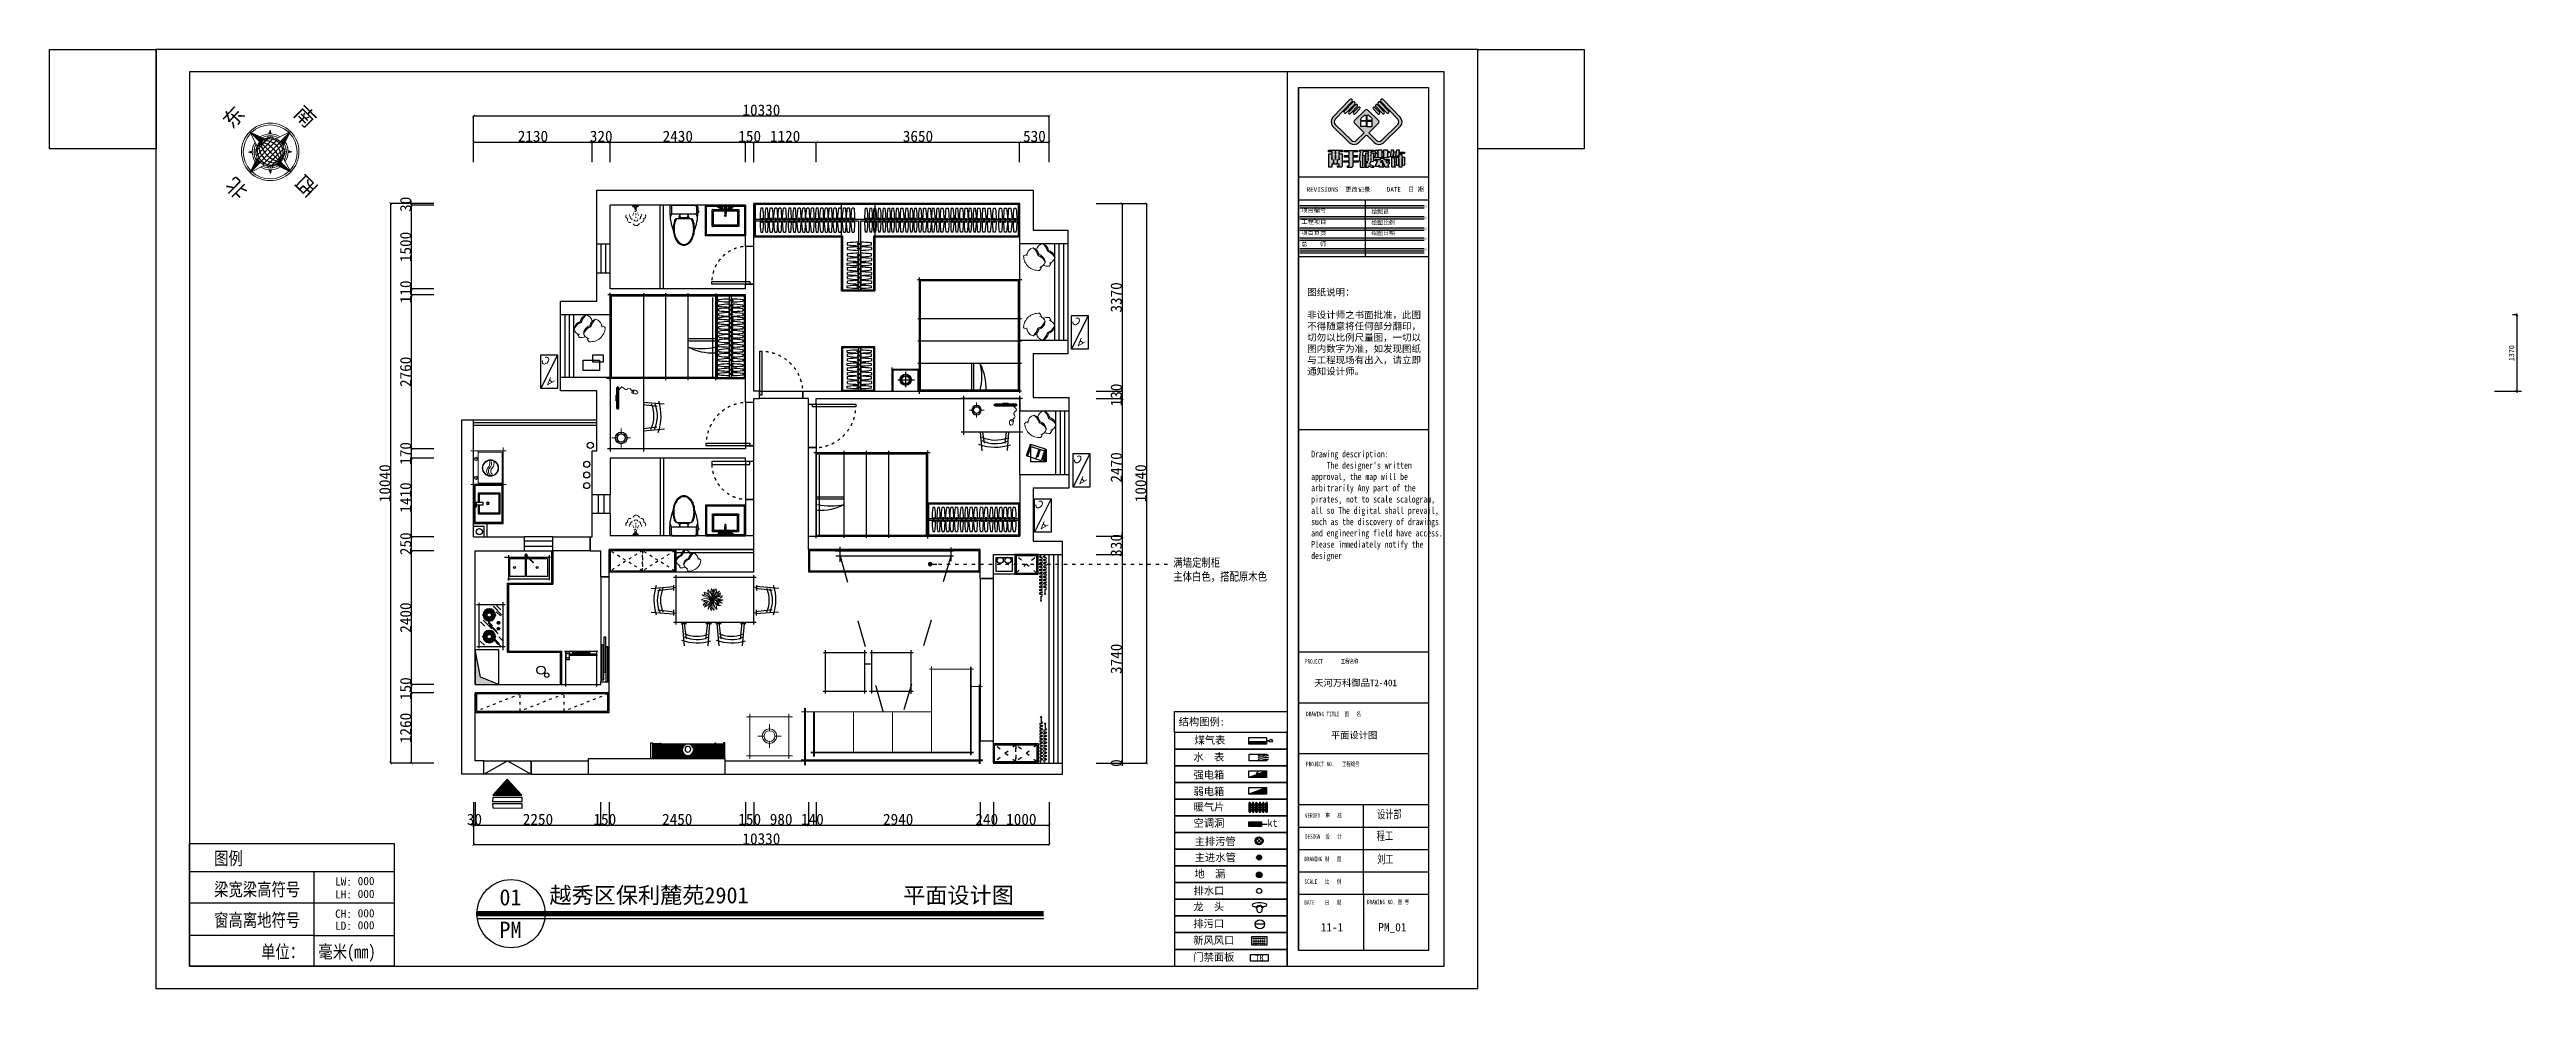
# Model space of a CAD drawing. Header units: millimetres. Extents: x -113526 to 211532, y -79714 to 28306.
# Drawn here: x 167078 to 211532, y -52428 to -35582 of the extents above; entities that cross this region are included whole.
import ezdxf
from ezdxf.enums import TextEntityAlignment as Align

# ---------------------------------------------------------------- set-up
doc = ezdxf.new("R2010")
doc.units = ezdxf.units.MM
doc.header["$PDMODE"] = 35
doc.linetypes.add('ACAD_ISO03W100', pattern=[30, 12, -18])
doc.linetypes.add('CONTINOUS', pattern=[0])
for name, color, linetype in [('$Longfin_AP_HATCH', 1, 'Continuous'), ('10线框', 8, 'Continuous'), ('1A- 图框图例', 4, 'Continuous'), ('3粗线2 家具造型  - 7号线', 7, 'Continuous'), ('F', 8, 'Continuous'), ('J-墙体', 7, 'Continuous'), ('J-家具线', 51, 'Continuous'), ('layer 1', 7, 'Continuous'), ('P-Plumbing-fix(洁具)', 4, 'Continuous'), ('原始图层', 150, 'Continuous'), ('填充', 8, 'Continuous'), ('平面。', 4, 'Continuous'), ('文字说明', 4, 'Continuous'), ('文本层', 3, 'Continuous'), ('标注', 8, 'Continuous')]:
    doc.layers.add(name, color=color, linetype=linetype)
for name, color, linetype, lineweight in [('0.15', 3, 'Continuous', 15), ('8', 8, 'Continuous', 5), ('T-填充线', 8, 'Continuous', 5), ('WALL', 160, 'Continuous', 30), ('内线', 8, 'Continuous', 9), ('地面', 155, 'Continuous', 5), ('墙线', 7, 'CONTINOUS', 30), ('外线', 4, 'Continuous', 15), ('家具线', 135, 'Continuous', 18), ('植物', 64, 'Continuous', 9)]:
    doc.layers.add(name, color=color, linetype=linetype, lineweight=lineweight)
doc.styles.add('DIM', font='txt')
doc.styles.add('HT', font='simhei.ttf', dxfattribs={"width": 0.8})
doc.styles.get("Standard").update_dxf_attribs({"font": 'txt', "bigfont": 'gbcbig.shx'})
doc.styles.add('TXT', font='txt.shx', dxfattribs={"bigfont": 'hztxt.shx'})
doc.styles.add('宋体', font='', dxfattribs={"width": 0.7})
doc.styles.add('标准', font='simhei.ttf')
doc.styles.add('黑体', font='simhei.ttf', dxfattribs={"width": 0.8})
doc.styles.get('宋体').set_extended_font_data('新宋体')
doc.dimstyles.new('50', dxfattribs={"dimtxt": 120, "dimasz": 50, "dimexe": 1, "dimexo": 1, "dimgap": 1, "dimtad": 1, "dimdec": 0, "dimtxsty": '标准', "dimblk": 'ARCHTICK', "dimcen": 0, "dimdle": 1, "dimclrd": 157, "dimclre": 157, "dimclrt": 40, "dimadec": 0, "dimazin": 0, "dimtfac": 1, "dimtdec": 0, "dimtix": 1, "dimtmove": 2, "dimatfit": 3, "dimldrblk": 'DOT', "dimfxl": 100, "dimarcsym": 0})
doc.dimstyles.new('A3 HBA_80', dxfattribs={"dimscale": 80, "dimtxt": 2, "dimasz": 0.03, "dimexe": 2, "dimexo": 2.5, "dimgap": 0.6, "dimtad": 1, "dimdec": 0, "dimzin": 0, "dimdsep": 46, "dimtxsty": '标准', "dimblk": 'HBA_DIMENSION_TICK', "dimcen": 0, "dimclrd": 1, "dimclre": 1, "dimclrt": 2, "dimadec": 0, "dimazin": 0, "dimtfac": 1, "dimtdec": 0, "dimtix": 1, "dimtmove": 2, "dimatfit": 3, "dimldrblk": 'DOT', "dimfxl": 1, "dimtvp": 1, "dimtolj": 1, "dimtzin": 0, "dimarcsym": 0})

msp = doc.modelspace()

# ---------------------------------------------------------------- texts
at = {"color": 2, "style": '宋体'}
for s, height, p in [('01', 291.31, (175151.9, -50937.6)), ('越秀区保利麓苑2901              平面设计图', 291.312, (176049.8, -50901.3)), ('PM', 291.31, (175151.9, -51520.8))]:
    msp.add_text(s, height=height, dxfattribs=at).set_placement(p)
at = {"layer": '10线框', "style": '宋体'}
for s, height, p in [('REVISIONS  更改记录', 80.411, (189639.8, -38132.1)), ('REVISIONS  更改记录', 80.411, (189639.8, -38132.1)), ('DATE  日 期', 80.41, (191079.4, -38131.2)), ('DATE  日 期', 80.41, (191079.4, -38131.2))]:
    msp.add_text(s, height=height, dxfattribs=at).set_placement(p)
at = {"layer": '10线框', "lineweight": 30, "attachment_point": 1, "style": 'TXT'}
for s, insert, char_height, width in [('{\\fSimHei|b0|i0|c134|p2;     项目编号}', (189230, -38422.7), 80.176, 2760.426), ('{\\fSimHei|b0|i0|c134|p2;     项目编号}', (189230, -38422.7), 80.176, 2760.426), ('{\\fSimHei|b0|i0|c134|p2;     工程项目}', (189230, -38630.4), 80.176, 2760.426), ('{\\fSimHei|b0|i0|c134|p2;     工程项目}', (189230, -38630.4), 80.176, 2760.426), ('{\\fSimHei|b0|i0|c134|p2;      绘图员}', (190451.2, -38452.4), 74.961, 2580.879), ('{\\fSimHei|b0|i0|c134|p2;      绘图员}', (190451.2, -38452.4), 74.961, 2580.879), ('{\\fSimHei|b0|i0|c134|p2;      绘图比例}', (190451.2, -38648.9), 74.961, 2580.879), ('{\\fSimHei|b0|i0|c134|p2;     项目负责 }', (189230, -38827.1), 80.176, 2760.426), ('{\\fSimHei|b0|i0|c134|p2;     项目负责 }', (189230, -38827.1), 80.176, 2760.426), ('{\\fSimHei|b0|i0|c134|p2;     总设计师 }', (189230, -39033.7), 80.176, 2760.426), ('{\\fSimHei|b0|i0|c134|p2;     总设计师 }', (189230, -39033.7), 80.176, 2760.426), ('{\\fSimHei|b0|i0|c134|p2;      绘图日期}', (190451.2, -38835), 74.961, 2580.879), ('{\\fSimHei|b0|i0|c134|p2;      绘图日期}', (190451.2, -38835), 74.961, 2580.879), ('{\\fSimHei|b0|i0|c134|p2;      图号}', (190451.2, -39013), 74.961, 2580.879), ('{\\fSimHei|b0|i0|c134|p2;      图号}', (190451.2, -39013), 74.961, 2580.879), ('{\\fSimHei|b0|i0|c134|p2;图纸说明：\\P            \\P非设计师之书面批准，此图不得随意将任何部分翻印，切勿以比例尺量图，一切以图内数字为准，如发现图纸与工程现场有出入，请立即通知设计师。}', (189650.3, -39876.3), 121.53, 2055.882), ('{\\fSimHei|b0|i0|c134|p2;图纸说明：\\P            \\P非设计师之书面批准，此图不得随意将任何部分翻印，切勿以比例尺量图，一切以图内数字为准，如发现图纸与工程现场有出入，请立即通知设计师。}', (189650.3, -39876.3), 121.53, 2055.882)]:
    msp.add_mtext(s, dxfattribs=dict(at, insert=insert, char_height=char_height, width=width))
at = {"layer": '10线框', "attachment_point": 1, "style": '宋体'}
for s, insert, char_height, width in [("Drawing description:\\P    The designer's written approval, the map will be arbitrarily Any part of the pirates, not to scale scalogram, all so The digital shall prevail, such as the discovery of drawings and engineering field have access. Please immediately notify the designer", (189721.2, -42778.3), 121.53, 2048.415), ("Drawing description:\\P    The designer's written approval, the map will be arbitrarily Any part of the pirates, not to scale scalogram, all so The digital shall prevail, such as the discovery of drawings and engineering field have access. Please immediately notify the designer", (189721.2, -42778.3), 121.53, 2048.415), ('PROJECT       工程名称', (189609.8, -46519.1), 80.411, 1311.971), ('PROJECT       工程名称', (189609.8, -46519.1), 80.411, 1311.971), ('DRAWING TITLE  图   名', (189630.1, -47462.8), 80.411, 1302.59), ('DRAWING TITLE  图   名', (189630.1, -47462.8), 80.411, 1302.59), ('PROJECT NO.   工程编号', (189630.1, -48361.9), 80.411, 1310.564), ('PROJECT NO.   工程编号', (189630.1, -48361.9), 80.411, 1310.564), ('VERIFY  审   核', (189609.8, -49283.5), 80.411, 891.69), ('VERIFY  审   核', (189609.8, -49283.5), 80.411, 891.69), ('DESIGN  设   计', (189609.8, -49661.8), 80.411, 892.628), ('DESIGN  设   计', (189609.8, -49661.8), 80.411, 892.628), ('DRAWING 制   图', (189599.7, -50064.6), 80.411, 885.123), ('DRAWING 制   图', (189599.7, -50064.6), 80.411, 885.123), ('SCALE   比   例', (189599.7, -50471.5), 80.411, 885.592), ('SCALE   比   例', (189599.7, -50471.5), 80.411, 885.592), ('DATE    日   期 ', (189599.7, -50845.8), 80.411, 890.283), ('DATE    日   期 ', (189599.7, -50845.8), 80.411, 890.283), ('DRAWING NO. 图 号', (190723.8, -50836.6), 80.411, 1010.363), ('DRAWING NO. 图 号', (190723.8, -50836.6), 80.411, 1010.363)]:
    msp.add_mtext(s, dxfattribs=dict(at, insert=insert, char_height=char_height, width=width))
at = {"layer": '10线框', "lineweight": 30, "ltscale": 200, "insert": (187247.6, -44712.9), "char_height": 150, "width": 2359.969, "attachment_point": 1, "style": '黑体'}
msp.add_mtext('{\\fKaiTi|b0|i0|c134|p49;\\C2;满墙定制柜\\P主体白色，搭配原木色}', dxfattribs=at)
at = {"layer": 'J-墙体', "color": 8, "style": 'HT', "width": 0.8}
for s, p in [('图例', (170032.7, -50212)), ('梁宽梁高符号', (170032.7, -50768.8)), ('窗高离地符号', (170032.7, -51320.6)), ('          单位：  毫米(mm)', (169592.7, -51887.1))]:
    msp.add_text(s, height=235.62, dxfattribs=at).set_placement(p)
at = {"layer": '原始图层', "color": 8, "style": '黑体', "flags": 4}
for tag, p in [('LW:', (172354.1, -50509.6)), ('LH:', (172354.1, -50739.5)), ('000', (172759.5, -50501.2)), ('000', (172759.5, -50731)), ('CH:', (172354.1, -51086.6)), ('000', (172759.5, -51078.2)), ('LD:', (172354.1, -51302.6)), ('000', (172759.5, -51294.2))]:
    msp.add_attdef(tag, text='IF', height=147.51, dxfattribs=at).set_placement(p, align=Align.MIDDLE_CENTER)
at = {"layer": '文本层', "color": 2, "style": '宋体'}
for s, height, p in [('天河万科御品T2-401', 118.986, (189776, -47004.5, 0)), ('平面设计图', 118.99, (190074.9, -47942.2, 0)), ('PM_01', 148.65, (190925.8, -51403.7))]:
    msp.add_text(s, height=height, dxfattribs=at).set_placement(p)
at = {"layer": '文本层', "color": 2, "insert": (190906.3, -49230.5), "char_height": 148.65, "width": 1050.017, "attachment_point": 1, "style": '宋体'}
msp.add_mtext('设计部', dxfattribs=at)

# ---------------------------------------------------------------- blocks, each defined once
blk = doc.blocks.new('h6t6h')
h = blk.add_hatch(color=8)
h.paths.add_polyline_path([(404144, -409356, 0.4238681), (404014, -409356, 0.4111059), (404012, -409482), (404382, -409868, 0.4238681), (404511, -409869, 0.4111059), (404513, -409742)], flags=17)
h.paths.add_polyline_path([(404341, -409143, 0.418658), (404227, -409143), (404215, -409155, 0.4057515), (404213, -409267), (404752, -409838, 0.4227265), (404881, -409840), (404887, -409833, 0.4097831), (404888, -409707)], flags=17)
h.paths.add_polyline_path([(404565, -408949, 0.427006), (404421, -408949, 0.4165509), (404418, -409091), (405099, -409797, 0.4262727), (405244, -409796, 0.415823), (405247, -409655)], flags=17)
h.paths.add_polyline_path([(404798, -408730, 0.4190229), (404641, -408729), (404625, -408745, 0.4081793), (404624, -408899), (405965, -410296, -0.4107935), (405958, -410718), (404691, -411962, -0.3973237), (404279, -411971), (403676, -411374), (404443, -410599, 0.419801), (404439, -410385), (403593, -409579, 0.3998607), (403387, -409579), (402541, -410385, 0.419801), (402537, -410599), (403304, -411374), (402710, -411962, -0.4101394), (402289, -411963), (401022, -410718, -0.4107935), (401015, -410296), (402356, -408899, 0.4081793), (402355, -408745), (402339, -408729, 0.4190229), (402182, -408730), (400820, -410140, 0.3612279), (400798, -410842), (402168, -412188, 0.3722703), (402886, -412139), (403420, -411611, -0.4113022), (403560, -411611), (404094, -412139, 0.3722703), (404812, -412188), (406182, -410842, 0.3612279), (406160, -410140)])
h.paths.add_polyline_path([(403940, -410293), (403940, -410390), (403510, -410390), (403510, -410010), (403600, -409972, -0.294841), (403654, -409982), (403908, -410220, -0.2075868)], flags=16)
h.paths.add_polyline_path([(403940, -410465), (403940, -410860, -0.4142136), (403920, -410880), (403530, -410880, -0.4142136), (403510, -410860), (403510, -410465, -0.4142136), (403530, -410445), (403920, -410445, -0.4142136)], flags=16)
h.paths.add_polyline_path([(403470, -410010), (403470, -410390), (403040, -410390), (403040, -410293, -0.2075868), (403072, -410220), (403326, -409982, -0.294841), (403380, -409972)], flags=16)
h.paths.add_polyline_path([(403470, -410465), (403470, -410860, -0.4142136), (403450, -410880), (403060, -410880, -0.4142136), (403040, -410860), (403040, -410465, -0.4142136), (403060, -410445), (403450, -410445, -0.4142136)], flags=16)
h.paths.add_polyline_path([(402562, -409091, 0.4165509), (402559, -408949, 0.427006), (402415, -408949), (401733, -409655, 0.415823), (401736, -409796, 0.4262727), (401881, -409797)], flags=17)
h.paths.add_polyline_path([(402767, -409267, 0.4057515), (402765, -409155), (402753, -409143, 0.418658), (402639, -409143), (402092, -409707, 0.4097831), (402093, -409833), (402099, -409840, 0.4227265), (402228, -409838)], flags=17)
h.paths.add_polyline_path([(402968, -409482, 0.4111059), (402966, -409356, 0.4238681), (402836, -409356), (402467, -409742, 0.4111059), (402469, -409869, 0.4238681), (402598, -409868)], flags=17)
for p, q in [((402182, -408730), (400820, -410140)), ((401015, -410296), (402356, -408899)), ((401733, -409655), (402415, -408949)), ((402562, -409091), (401881, -409797)), ((402092, -409707), (402639, -409143)), ((402767, -409267), (402228, -409838)), ((402339, -408729), (402355, -408745)), ((402467, -409742), (402836, -409356)), ((402557, -408947), (402561, -408951)), ((402598, -409868), (402968, -409482)), ((402753, -409143), (402765, -409155)), ((402958, -409348), (402966, -409356)), ((404382, -409868), (404012, -409482)), ((404022, -409348), (404014, -409356)), ((404513, -409742), (404144, -409356)), ((404213, -409267), (404752, -409838)), ((404227, -409143), (404215, -409155)), ((404888, -409707), (404341, -409143)), ((404418, -409091), (405099, -409797)), ((404423, -408947), (404419, -408951)), ((405247, -409655), (404565, -408949)), ((405965, -410296), (404624, -408899)), ((404641, -408729), (404625, -408745)), ((404798, -408730), (406160, -410140)), ((402168, -412188), (400798, -410842)), ((402289, -411963), (401022, -410718)), ((401735, -409795), (401738, -409798)), ((402093, -409833), (402099, -409840)), ((402468, -409868), (402470, -409870)), ((402537, -410599), (403304, -411374)), ((403387, -409579), (402541, -410385)), ((402710, -411962), (403304, -411374)), ((403040, -410390), (403040, -410293)), ((403040, -410390), (403470, -410390)), ((403040, -410860), (403040, -410465)), ((403450, -410445), (403060, -410445)), ((403450, -410880), (403060, -410880)), ((403072, -410220), (403326, -409982)), ((403380, -409972), (403470, -410010)), ((403470, -410010), (403470, -410390)), ((403470, -410465), (403470, -410860)), ((403600, -409972), (403510, -410010)), ((403510, -410010), (403510, -410390)), ((403940, -410390), (403510, -410390)), ((403510, -410465), (403510, -410860)), ((403530, -410445), (403920, -410445)), ((403530, -410880), (403920, -410880)), ((403593, -409579), (404439, -410385)), ((403908, -410220), (403654, -409982)), ((404443, -410599), (403676, -411374)), ((404279, -411971), (403676, -411374)), ((403940, -410390), (403940, -410293)), ((403940, -410860), (403940, -410465)), ((404512, -409868), (404510, -409870)), ((404691, -411963), (405958, -410718)), ((404812, -412188), (406182, -410842)), ((404887, -409833), (404881, -409840)), ((405245, -409795), (405242, -409798)), ((402886, -412139), (403420, -411611)), ((404094, -412139), (403560, -411611))]:
    blk.add_line(p, q)
for centre, radius, start, end in [((402261, -408807), 110, 45, 135.93919), ((402277, -408822), 110, 316.18293, 45), ((402487, -409018), 100, 45, 136.02915), ((402490, -409022), 100, 316.00509, 45), ((402696, -409199), 80, 45, 135.86805), ((402709, -409212), 80, 316.66028, 45), ((402901, -409419), 90, 45, 136.24536), ((402903, -409420), 90, 316.24536, 45), ((404077, -409420), 90, 135, 223.75464), ((404079, -409419), 90, 43.75464, 135), ((404271, -409212), 80, 135, 223.33972), ((404284, -409199), 80, 44.13195, 135), ((404490, -409022), 100, 135, 223.99491), ((404493, -409018), 100, 43.97085, 135), ((404703, -408822), 110, 135, 223.81707), ((404719, -408807), 110, 44.06081, 135), ((401232, -410504), 550, 138.54192, 217.98644), ((401232, -410504), 300, 136.18293, 225.51308), ((401805, -409724), 100, 136.02915, 225), ((401809, -409727), 100, 225, 316.00509), ((402156, -409770), 90, 135.86805, 225), ((402163, -409776), 90, 225, 316.66028), ((402532, -409804), 90, 136.24536, 225), ((402533, -409806), 90, 225, 316.24536), ((402644, -410493), 150, 133.58906, 224.67992), ((403140, -410293), 100, 133.09085, 180), ((403060, -410465), 20, 90, 180), ((403060, -410860), 20, 180, 270), ((403361, -410019), 50, 67.38014, 133.09085), ((403490, -409688), 150, 46.41094, 133.58906), ((403450, -410465), 20, 0, 90), ((403450, -410860), 20, 270, 0), ((403530, -410465), 20, 90, 180), ((403530, -410860), 20, 180, 270), ((403619, -410019), 50, 46.90915, 112.61986), ((403840, -410293), 100, 0, 46.90915), ((403920, -410465), 20, 0, 90), ((403920, -410860), 20, 270, 0), ((404447, -409806), 90, 223.75464, 315), ((404336, -410493), 150, 315.32008, 46.41094), ((404448, -409804), 90, 315, 43.75464), ((404817, -409776), 90, 223.33972, 315), ((404824, -409770), 90, 315, 44.13195), ((405171, -409727), 100, 223.99491, 315), ((405175, -409724), 100, 315, 43.97085), ((405748, -410504), 300, 314.48692, 43.81707), ((405748, -410504), 550, 322.01356, 41.45808), ((402499, -411749), 550, 233.03972, 314.71495), ((402499, -411749), 300, 225.51308, 314.71495), ((403490, -411682), 100, 45.28505, 134.71495), ((404481, -411749), 550, 225.28505, 306.96028), ((404481, -411748), 301, 227.85224, 314.44598)]:
    blk.add_arc(centre, radius, start, end)
blk = doc.blocks.new('logo')
h = blk.add_hatch(color=250)
edge = h.paths.add_edge_path()
edge.add_spline(control_points=[(2094, 88), (2094, 88), (2152, 88), (2152, 88), (2152, 88), (2166, 88), (2179, 93), (2190, 102), (2190, 102), (2202, 111), (2211, 123), (2218, 138), (2218, 138), (2225, 153), (2228, 170), (2228, 188), (2228, 188), (2228, 188), (2228, 556), (2228, 556), (2228, 556), (2228, 556), (2077, 556), (2077, 556), (2077, 556), (2077, 556), (2077, 706), (2077, 706), (2077, 706), (2077, 706), (1934, 706), (1934, 706), (1934, 706), (1934, 706), (1934, 556), (1934, 556), (1934, 556), (1934, 556), (1783, 556), (1783, 556), (1783, 556), (1783, 556), (1783, 88), (1783, 88), (1783, 88), (1783, 88), (1903, 88), (1903, 88), (1903, 88), (1903, 88), (1903, 478), (1903, 478), (1903, 478), (1903, 478), (1934, 478), (1934, 478), (1934, 478), (1934, 478), (1934, -4), (1934, -4), (1934, -4), (1934, -4), (2077, -4), (2077, -4), (2077, -4), (2077, -4), (2077, 478), (2077, 478), (2077, 478), (2077, 478), (2110, 478), (2110, 478), (2110, 478), (2110, 478), (2110, 176), (2110, 176), (2110, 176), (2110, 173), (2109, 171), (2108, 169), (2108, 169), (2106, 167), (2104, 166), (2102, 165), (2102, 165), (2102, 165), (2094, 165), (2094, 165), (2094, 165), (2094, 165), (2094, 88), (2094, 88)], knot_values=[0, 0, 0, 0, 0.0434783, 0.0434783, 0.0434783, 0.0435783, 0.0869565, 0.0869565, 0.0869565, 0.0870565, 0.1304348, 0.1304348, 0.1304348, 0.1305348, 0.173913, 0.173913, 0.173913, 0.1740131, 0.2173913, 0.2173913, 0.2173913, 0.2174913, 0.2608696, 0.2608696, 0.2608696, 0.2609696, 0.3043478, 0.3043478, 0.3043478, 0.3044478, 0.3478261, 0.3478261, 0.3478261, 0.3479261, 0.3913043, 0.3913043, 0.3913043, 0.3914044, 0.4347826, 0.4347826, 0.4347826, 0.4348826, 0.4782609, 0.4782609, 0.4782609, 0.4783609, 0.5217391, 0.5217391, 0.5217391, 0.5218391, 0.5652174, 0.5652174, 0.5652174, 0.5653174, 0.6086957, 0.6086957, 0.6086957, 0.6087957, 0.6521739, 0.6521739, 0.6521739, 0.6522739, 0.6956522, 0.6956522, 0.6956522, 0.6957522, 0.7391304, 0.7391304, 0.7391304, 0.7392304, 0.7826087, 0.7826087, 0.7826087, 0.7827087, 0.826087, 0.826087, 0.826087, 0.826187, 0.8695652, 0.8695652, 0.8695652, 0.8696652, 0.9130435, 0.9130435, 0.9130435, 0.9131435, 0.9565217, 0.9565217, 0.9565217, 0.9566217, 1, 1, 1, 1], degree=3, periodic=0)
edge = h.paths.add_edge_path()
edge.add_spline(control_points=[(1717, -4), (1717, -4), (1717, 73), (1717, 73), (1717, 73), (1717, 73), (1670, 73), (1670, 73), (1670, 73), (1670, 73), (1670, 543), (1670, 543), (1670, 543), (1670, 543), (1523, 543), (1523, 543), (1523, 543), (1523, 543), (1523, -4), (1523, -4), (1523, -4), (1523, -4), (1717, -4), (1717, -4)], knot_values=[0, 0, 0, 0, 0.1666667, 0.1666667, 0.1666667, 0.1667667, 0.3333333, 0.3333333, 0.3333333, 0.3334333, 0.5, 0.5, 0.5, 0.5001, 0.6666667, 0.6666667, 0.6666667, 0.6667667, 0.8333333, 0.8333333, 0.8333333, 0.8334333, 1, 1, 1, 1], degree=3, periodic=0)
edge = h.paths.add_edge_path()
edge.add_spline(control_points=[(1572, 582), (1572, 582), (1597, 773), (1597, 773), (1597, 773), (1597, 773), (1638, 773), (1638, 773), (1638, 773), (1638, 773), (1614, 582), (1614, 582), (1614, 582), (1614, 582), (1732, 582), (1732, 582), (1732, 582), (1732, 582), (1760, 851), (1760, 851), (1760, 851), (1760, 851), (1607, 851), (1607, 851), (1607, 851), (1607, 851), (1623, 963), (1623, 963), (1623, 963), (1623, 963), (1503, 963), (1503, 963), (1503, 963), (1503, 963), (1454, 582), (1454, 582), (1454, 582), (1454, 582), (1572, 582), (1572, 582)], knot_values=[0, 0, 0, 0, 0.1, 0.1, 0.1, 0.1001, 0.2, 0.2, 0.2, 0.2001, 0.3, 0.3, 0.3, 0.3001, 0.4, 0.4, 0.4, 0.4001, 0.5, 0.5, 0.5, 0.5001, 0.6, 0.6, 0.6, 0.6001, 0.7, 0.7, 0.7, 0.7001, 0.8, 0.8, 0.8, 0.8001, 0.9, 0.9, 0.9, 0.9001, 1, 1, 1, 1], degree=3, periodic=0)
edge = h.paths.add_edge_path()
edge.add_spline(control_points=[(1793, 962), (1793, 962), (1754, 595), (1754, 595), (1754, 595), (1754, 595), (1895, 595), (1895, 595), (1895, 595), (1895, 595), (1913, 761), (1913, 761), (1913, 761), (1913, 761), (2234, 761), (2234, 761), (2234, 761), (2234, 761), (2234, 839), (2234, 839), (2234, 839), (2234, 839), (1921, 839), (1921, 839), (1921, 839), (1921, 839), (1934, 962), (1934, 962), (1934, 962), (1934, 962), (1793, 962), (1793, 962)], knot_values=[0, 0, 0, 0, 0.125, 0.125, 0.125, 0.1251, 0.25, 0.25, 0.25, 0.2501, 0.375, 0.375, 0.375, 0.3751, 0.5, 0.5, 0.5, 0.5001, 0.625, 0.625, 0.625, 0.6251, 0.75, 0.75, 0.75, 0.7501, 0.875, 0.875, 0.875, 0.8751, 1, 1, 1, 1], degree=3, periodic=0)
edge = h.paths.add_edge_path()
edge.add_spline(control_points=[(596, 357), (596, 357), (735, 357), (735, 357), (735, 357), (735, 357), (593, 42), (593, 42), (593, 42), (593, 42), (787, 42), (787, 42), (787, 42), (787, 42), (821, 116), (821, 116), (821, 116), (821, 116), (821, -6), (821, -6), (821, -6), (821, -6), (1090, -6), (1090, -6), (1090, -6), (1090, -6), (1090, 71), (1090, 71), (1090, 71), (1090, 71), (1007, 71), (1007, 71), (1007, 71), (1007, 71), (1007, 277), (1007, 277), (1007, 277), (1007, 277), (893, 277), (893, 277), (893, 277), (893, 277), (929, 357), (929, 357), (929, 357), (929, 357), (1004, 357), (1004, 357), (1004, 357), (1004, 357), (1163, 8), (1163, 8), (1163, 8), (1163, 8), (1357, 8), (1357, 8), (1357, 8), (1357, 8), (1296, 141), (1296, 141), (1296, 141), (1296, 141), (1372, 185), (1372, 185), (1372, 185), (1372, 185), (1372, 314), (1372, 314), (1372, 314), (1372, 314), (1249, 242), (1249, 242), (1249, 242), (1249, 242), (1196, 357), (1196, 357), (1196, 357), (1196, 357), (1371, 357), (1371, 357), (1371, 357), (1371, 357), (1371, 435), (1371, 435), (1371, 435), (1371, 435), (1088, 435), (1088, 435), (1088, 435), (1088, 435), (1088, 504), (1088, 504), (1088, 504), (1088, 504), (895, 504), (895, 504), (895, 504), (895, 504), (895, 435), (895, 435), (895, 435), (895, 435), (596, 435), (596, 435), (596, 435), (596, 435), (596, 357), (596, 357)], knot_values=[0, 0, 0, 0, 0.037037, 0.037037, 0.037037, 0.037137, 0.0740741, 0.0740741, 0.0740741, 0.0741741, 0.1111111, 0.1111111, 0.1111111, 0.1112111, 0.1481481, 0.1481481, 0.1481481, 0.1482482, 0.1851852, 0.1851852, 0.1851852, 0.1852852, 0.2222222, 0.2222222, 0.2222222, 0.2223222, 0.2592593, 0.2592593, 0.2592593, 0.2593593, 0.2962963, 0.2962963, 0.2962963, 0.2963963, 0.3333333, 0.3333333, 0.3333333, 0.3334333, 0.3703704, 0.3703704, 0.3703704, 0.3704704, 0.4074074, 0.4074074, 0.4074074, 0.4075074, 0.4444444, 0.4444444, 0.4444444, 0.4445445, 0.4814815, 0.4814815, 0.4814815, 0.4815815, 0.5185185, 0.5185185, 0.5185185, 0.5186185, 0.5555556, 0.5555556, 0.5555556, 0.5556556, 0.5925926, 0.5925926, 0.5925926, 0.5926926, 0.6296296, 0.6296296, 0.6296296, 0.6297296, 0.6666667, 0.6666667, 0.6666667, 0.6667667, 0.7037037, 0.7037037, 0.7037037, 0.7038037, 0.7407407, 0.7407407, 0.7407407, 0.7408408, 0.7777778, 0.7777778, 0.7777778, 0.7778778, 0.8148148, 0.8148148, 0.8148148, 0.8149148, 0.8518519, 0.8518519, 0.8518519, 0.8519519, 0.8888889, 0.8888889, 0.8888889, 0.8889889, 0.9259259, 0.9259259, 0.9259259, 0.9260259, 0.962963, 0.962963, 0.962963, 0.963063, 1, 1, 1, 1], degree=3, periodic=0)
edge = h.paths.add_edge_path()
edge.add_spline(control_points=[(992, 790), (992, 790), (1089, 790), (1089, 790), (1089, 790), (1089, 790), (1089, 602), (1089, 602), (1089, 602), (1089, 602), (1005, 602), (1005, 602), (1005, 602), (1005, 602), (1005, 524), (1005, 524), (1005, 524), (1005, 524), (1362, 524), (1362, 524), (1362, 524), (1362, 524), (1362, 602), (1362, 602), (1362, 602), (1362, 602), (1285, 602), (1285, 602), (1285, 602), (1285, 602), (1285, 790), (1285, 790), (1285, 790), (1285, 790), (1374, 790), (1374, 790), (1374, 790), (1374, 790), (1374, 867), (1374, 867), (1374, 867), (1374, 867), (1285, 867), (1285, 867), (1285, 867), (1285, 867), (1285, 963), (1285, 963), (1285, 963), (1285, 963), (1089, 963), (1089, 963), (1089, 963), (1089, 963), (1089, 867), (1089, 867), (1089, 867), (1089, 867), (992, 867), (992, 867), (992, 867), (992, 867), (992, 790), (992, 790)], knot_values=[0, 0, 0, 0, 0.0625, 0.0625, 0.0625, 0.0626, 0.125, 0.125, 0.125, 0.1251, 0.1875, 0.1875, 0.1875, 0.1876, 0.25, 0.25, 0.25, 0.2501, 0.3125, 0.3125, 0.3125, 0.3126, 0.375, 0.375, 0.375, 0.3751, 0.4375, 0.4375, 0.4375, 0.4376, 0.5, 0.5, 0.5, 0.5001, 0.5625, 0.5625, 0.5625, 0.5626, 0.625, 0.625, 0.625, 0.6251, 0.6875, 0.6875, 0.6875, 0.6876, 0.75, 0.75, 0.75, 0.7501, 0.8125, 0.8125, 0.8125, 0.8126, 0.875, 0.875, 0.875, 0.8751, 0.9375, 0.9375, 0.9375, 0.9376, 1, 1, 1, 1], degree=3, periodic=0)
edge = h.paths.add_edge_path()
edge.add_spline(control_points=[(772, 524), (772, 524), (967, 524), (967, 524), (967, 524), (967, 524), (967, 963), (967, 963), (967, 963), (967, 963), (772, 963), (772, 963), (772, 963), (772, 963), (772, 524), (772, 524)], knot_values=[0, 0, 0, 0, 0.25, 0.25, 0.25, 0.2501, 0.5, 0.5, 0.5, 0.5001, 0.75, 0.75, 0.75, 0.7501, 1, 1, 1, 1], degree=3, periodic=0)
edge = h.paths.add_edge_path()
edge.add_spline(control_points=[(613, 760), (613, 760), (593, 524), (593, 524), (593, 524), (593, 524), (738, 524), (738, 524), (738, 524), (738, 524), (757, 760), (757, 760), (757, 760), (757, 760), (613, 760), (613, 760)], knot_values=[0, 0, 0, 0, 0.25, 0.25, 0.25, 0.2501, 0.5, 0.5, 0.5, 0.5001, 0.75, 0.75, 0.75, 0.7501, 1, 1, 1, 1], degree=3, periodic=0)
edge = h.paths.add_edge_path()
edge.add_spline(control_points=[(757, 784), (757, 784), (738, 948), (738, 948), (738, 948), (738, 948), (593, 948), (593, 948), (593, 948), (593, 948), (613, 784), (613, 784), (613, 784), (613, 784), (757, 784), (757, 784)], knot_values=[0, 0, 0, 0, 0.25, 0.25, 0.25, 0.2501, 0.5, 0.5, 0.5, 0.5001, 0.75, 0.75, 0.75, 0.7501, 1, 1, 1, 1], degree=3, periodic=0)
edge = h.paths.add_edge_path()
edge.add_spline(control_points=[(64, 866), (64, 866), (225, 866), (225, 866), (225, 866), (225, 866), (225, 789), (225, 789), (225, 789), (225, 789), (78, 789), (78, 789), (78, 789), (78, 789), (78, 303), (78, 303), (78, 303), (78, 303), (196, 303), (196, 303), (196, 303), (196, 303), (167, 230), (167, 230), (167, 230), (167, 230), (80, 274), (80, 274), (80, 274), (80, 274), (80, 157), (80, 157), (80, 157), (80, 157), (128, 134), (128, 134), (128, 134), (128, 134), (71, -7), (71, -7), (71, -7), (71, -7), (209, -7), (209, -7), (209, -7), (209, -7), (244, 77), (244, 77), (244, 77), (244, 77), (414, -7), (414, -7), (414, -7), (414, -7), (513, -7), (513, -7), (513, -7), (513, -7), (513, 70), (513, 70), (513, 70), (513, 70), (481, 70), (481, 70), (481, 70), (481, 70), (284, 170), (284, 170), (284, 170), (284, 170), (340, 303), (340, 303), (340, 303), (340, 303), (455, 303), (455, 303), (455, 303), (464, 303), (473, 307), (480, 313), (480, 313), (487, 319), (493, 327), (497, 338), (497, 338), (501, 348), (504, 359), (504, 372), (504, 372), (504, 372), (504, 789), (504, 789), (504, 789), (504, 789), (356, 789), (356, 789), (356, 789), (356, 789), (356, 866), (356, 866), (356, 866), (356, 866), (511, 866), (511, 866), (511, 866), (511, 866), (511, 944), (511, 944), (511, 944), (511, 944), (64, 944), (64, 944), (64, 944), (64, 944), (64, 866), (64, 866)], knot_values=[0, 0, 0, 0, 0.0344828, 0.0344828, 0.0344828, 0.0345828, 0.0689655, 0.0689655, 0.0689655, 0.0690655, 0.1034483, 0.1034483, 0.1034483, 0.1035483, 0.137931, 0.137931, 0.137931, 0.138031, 0.1724138, 0.1724138, 0.1724138, 0.1725138, 0.2068966, 0.2068966, 0.2068966, 0.2069966, 0.2413793, 0.2413793, 0.2413793, 0.2414793, 0.2758621, 0.2758621, 0.2758621, 0.2759621, 0.3103448, 0.3103448, 0.3103448, 0.3104448, 0.3448276, 0.3448276, 0.3448276, 0.3449276, 0.3793103, 0.3793103, 0.3793103, 0.3794104, 0.4137931, 0.4137931, 0.4137931, 0.4138931, 0.4482759, 0.4482759, 0.4482759, 0.4483759, 0.4827586, 0.4827586, 0.4827586, 0.4828586, 0.5172414, 0.5172414, 0.5172414, 0.5173414, 0.5517241, 0.5517241, 0.5517241, 0.5518241, 0.5862069, 0.5862069, 0.5862069, 0.5863069, 0.6206897, 0.6206897, 0.6206897, 0.6207897, 0.6551724, 0.6551724, 0.6551724, 0.6552724, 0.6896552, 0.6896552, 0.6896552, 0.6897552, 0.7241379, 0.7241379, 0.7241379, 0.7242379, 0.7586207, 0.7586207, 0.7586207, 0.7587207, 0.7931034, 0.7931034, 0.7931034, 0.7932035, 0.8275862, 0.8275862, 0.8275862, 0.8276862, 0.862069, 0.862069, 0.862069, 0.862169, 0.8965517, 0.8965517, 0.8965517, 0.8966517, 0.9310345, 0.9310345, 0.9310345, 0.9311345, 0.9655172, 0.9655172, 0.9655172, 0.9656173, 1, 1, 1, 1], degree=3, periodic=0)
edge = h.paths.add_edge_path()
edge.add_spline(control_points=[(-267, 864), (-267, 864), (-204, 864), (-204, 864), (-204, 864), (-204, 864), (-267, 342), (-267, 342), (-267, 342), (-267, 342), (-215, 342), (-215, 342), (-215, 342), (-215, 342), (-215, -7), (-215, -7), (-215, -7), (-215, -7), (-21, -7), (-21, -7), (-21, -7), (-11, -7), (-1, -2), (7, 6), (7, 6), (16, 15), (22, 27), (27, 42), (27, 42), (32, 57), (35, 73), (35, 91), (35, 91), (35, 91), (35, 654), (35, 654), (35, 654), (35, 654), (-107, 654), (-107, 654), (-107, 654), (-107, 654), (-82, 864), (-82, 864), (-82, 864), (-82, 864), (47, 864), (47, 864), (47, 864), (47, 864), (47, 943), (47, 943), (47, 943), (47, 943), (-267, 943), (-267, 943), (-267, 943), (-267, 943), (-267, 864), (-267, 864)], knot_values=[0, 0, 0, 0, 0.0666667, 0.0666667, 0.0666667, 0.0667667, 0.1333333, 0.1333333, 0.1333333, 0.1334333, 0.2, 0.2, 0.2, 0.2001, 0.2666667, 0.2666667, 0.2666667, 0.2667667, 0.3333333, 0.3333333, 0.3333333, 0.3334333, 0.4, 0.4, 0.4, 0.4001, 0.4666667, 0.4666667, 0.4666667, 0.4667667, 0.5333333, 0.5333333, 0.5333333, 0.5334333, 0.6, 0.6, 0.6, 0.6001, 0.6666667, 0.6666667, 0.6666667, 0.6667667, 0.7333333, 0.7333333, 0.7333333, 0.7334333, 0.8, 0.8, 0.8, 0.8001, 0.8666667, 0.8666667, 0.8666667, 0.8667667, 0.9333333, 0.9333333, 0.9333333, 0.9334333, 1, 1, 1, 1], degree=3, periodic=0)
edge = h.paths.add_edge_path(flags=16)
edge.add_spline(control_points=[(-73, 101), (-73, 93), (-75, 86), (-78, 80), (-78, 80), (-82, 74), (-86, 72), (-90, 71), (-90, 71), (-90, 71), (-107, 71), (-107, 71), (-107, 71), (-107, 71), (-107, 575), (-107, 575), (-107, 575), (-107, 575), (-73, 575), (-73, 575), (-73, 575), (-73, 575), (-73, 101), (-73, 101)], knot_values=[0, 0, 0, 0, 0.1666667, 0.1666667, 0.1666667, 0.1667667, 0.3333333, 0.3333333, 0.3333333, 0.3334333, 0.5, 0.5, 0.5, 0.5001, 0.6666667, 0.6666667, 0.6666667, 0.6667667, 0.8333333, 0.8333333, 0.8333333, 0.8334333, 1, 1, 1, 1], degree=3, periodic=0)
edge = h.paths.add_edge_path(flags=16)
edge.add_spline(control_points=[(389, 711), (389, 711), (389, 585), (389, 585), (389, 585), (389, 585), (356, 585), (356, 585), (356, 585), (356, 585), (356, 711), (356, 711), (356, 711), (356, 711), (389, 711), (389, 711)], knot_values=[0, 0, 0, 0, 0.25, 0.25, 0.25, 0.2501, 0.5, 0.5, 0.5, 0.5001, 0.75, 0.75, 0.75, 0.7501, 1, 1, 1, 1], degree=3, periodic=0)
edge = h.paths.add_edge_path(flags=16)
edge.add_spline(control_points=[(193, 508), (193, 508), (225, 508), (225, 508), (225, 508), (225, 508), (225, 381), (225, 381), (225, 381), (225, 381), (193, 381), (193, 381), (193, 381), (193, 381), (193, 508), (193, 508)], knot_values=[0, 0, 0, 0, 0.25, 0.25, 0.25, 0.2501, 0.5, 0.5, 0.5, 0.5001, 0.75, 0.75, 0.75, 0.7501, 1, 1, 1, 1], degree=3, periodic=0)
edge = h.paths.add_edge_path(flags=16)
edge.add_spline(control_points=[(193, 711), (193, 711), (225, 711), (225, 711), (225, 711), (225, 711), (225, 585), (225, 585), (225, 585), (225, 585), (193, 585), (193, 585), (193, 585), (193, 585), (193, 711), (193, 711)], knot_values=[0, 0, 0, 0, 0.25, 0.25, 0.25, 0.2501, 0.5, 0.5, 0.5, 0.5001, 0.75, 0.75, 0.75, 0.7501, 1, 1, 1, 1], degree=3, periodic=0)
edge = h.paths.add_edge_path(flags=16)
edge.add_spline(control_points=[(389, 411), (389, 403), (387, 396), (383, 390), (383, 390), (379, 384), (374, 381), (367, 381), (367, 381), (367, 381), (356, 381), (356, 381), (356, 381), (356, 381), (356, 508), (356, 508), (356, 508), (356, 508), (389, 508), (389, 508), (389, 508), (389, 508), (389, 411), (389, 411)], knot_values=[0, 0, 0, 0, 0.1666667, 0.1666667, 0.1666667, 0.1667667, 0.3333333, 0.3333333, 0.3333333, 0.3334333, 0.5, 0.5, 0.5, 0.5001, 0.6666667, 0.6666667, 0.6666667, 0.6667667, 0.8333333, 0.8333333, 0.8333333, 0.8334333, 1, 1, 1, 1], degree=3, periodic=0)
edge = h.paths.add_edge_path()
edge.add_spline(control_points=[(-1105, 851), (-1105, 851), (-832, 851), (-832, 851), (-832, 851), (-832, 851), (-832, 642), (-832, 642), (-832, 642), (-832, 642), (-1105, 642), (-1105, 642), (-1105, 642), (-1105, 642), (-1105, 565), (-1105, 565), (-1105, 565), (-1105, 565), (-832, 565), (-832, 565), (-832, 565), (-832, 565), (-832, 355), (-832, 355), (-832, 355), (-832, 355), (-1128, 355), (-1128, 355), (-1128, 355), (-1128, 355), (-1128, 278), (-1128, 278), (-1128, 278), (-1128, 278), (-832, 278), (-832, 278), (-832, 278), (-832, 278), (-832, 100), (-832, 100), (-832, 100), (-832, 91), (-834, 84), (-839, 79), (-839, 79), (-843, 73), (-848, 71), (-855, 70), (-855, 70), (-855, 70), (-928, 70), (-928, 70), (-928, 70), (-928, 70), (-928, -7), (-928, -7), (-928, -7), (-928, -7), (-714, -7), (-714, -7), (-714, -7), (-700, -7), (-687, -3), (-675, 6), (-675, 6), (-663, 15), (-654, 26), (-647, 41), (-647, 41), (-640, 56), (-636, 72), (-636, 90), (-636, 90), (-636, 90), (-636, 278), (-636, 278), (-636, 278), (-636, 278), (-347, 278), (-347, 278), (-347, 278), (-347, 278), (-347, 355), (-347, 355), (-347, 355), (-347, 355), (-636, 355), (-636, 355), (-636, 355), (-636, 355), (-636, 565), (-636, 565), (-636, 565), (-636, 565), (-370, 565), (-370, 565), (-370, 565), (-370, 565), (-370, 642), (-370, 642), (-370, 642), (-370, 642), (-636, 642), (-636, 642), (-636, 642), (-636, 642), (-636, 851), (-636, 851), (-636, 851), (-636, 851), (-370, 851), (-370, 851), (-370, 851), (-370, 851), (-370, 928), (-370, 928), (-370, 928), (-370, 928), (-1105, 928), (-1105, 928), (-1105, 928), (-1105, 928), (-1105, 851), (-1105, 851)], knot_values=[0, 0, 0, 0, 0.0322581, 0.0322581, 0.0322581, 0.0323581, 0.0645161, 0.0645161, 0.0645161, 0.0646161, 0.0967742, 0.0967742, 0.0967742, 0.0968742, 0.1290323, 0.1290323, 0.1290323, 0.1291323, 0.1612903, 0.1612903, 0.1612903, 0.1613903, 0.1935484, 0.1935484, 0.1935484, 0.1936484, 0.2258065, 0.2258065, 0.2258065, 0.2259065, 0.2580645, 0.2580645, 0.2580645, 0.2581645, 0.2903226, 0.2903226, 0.2903226, 0.2904226, 0.3225806, 0.3225806, 0.3225806, 0.3226807, 0.3548387, 0.3548387, 0.3548387, 0.3549387, 0.3870968, 0.3870968, 0.3870968, 0.3871968, 0.4193548, 0.4193548, 0.4193548, 0.4194548, 0.4516129, 0.4516129, 0.4516129, 0.4517129, 0.483871, 0.483871, 0.483871, 0.483971, 0.516129, 0.516129, 0.516129, 0.516229, 0.5483871, 0.5483871, 0.5483871, 0.5484871, 0.5806452, 0.5806452, 0.5806452, 0.5807452, 0.6129032, 0.6129032, 0.6129032, 0.6130032, 0.6451613, 0.6451613, 0.6451613, 0.6452613, 0.6774194, 0.6774194, 0.6774194, 0.6775194, 0.7096774, 0.7096774, 0.7096774, 0.7097774, 0.7419355, 0.7419355, 0.7419355, 0.7420355, 0.7741935, 0.7741935, 0.7741935, 0.7742936, 0.8064516, 0.8064516, 0.8064516, 0.8065516, 0.8387097, 0.8387097, 0.8387097, 0.8388097, 0.8709677, 0.8709677, 0.8709677, 0.8710678, 0.9032258, 0.9032258, 0.9032258, 0.9033258, 0.9354839, 0.9354839, 0.9354839, 0.9355839, 0.9677419, 0.9677419, 0.9677419, 0.9678419, 1, 1, 1, 1], degree=3, periodic=0)
edge = h.paths.add_edge_path()
edge.add_spline(control_points=[(-1389, 101), (-1390, 93), (-1392, 86), (-1397, 80), (-1397, 80), (-1401, 75), (-1407, 72), (-1413, 71), (-1413, 71), (-1413, 71), (-1475, 71), (-1475, 71), (-1475, 71), (-1475, 71), (-1475, -6), (-1475, -6), (-1475, -6), (-1475, -6), (-1307, -6), (-1307, -6), (-1307, -6), (-1293, -6), (-1280, -2), (-1268, 7), (-1268, 7), (-1256, 16), (-1247, 27), (-1240, 42), (-1240, 42), (-1233, 57), (-1230, 73), (-1230, 91), (-1230, 91), (-1230, 91), (-1230, 747), (-1230, 747), (-1230, 747), (-1230, 747), (-1408, 747), (-1408, 747), (-1408, 747), (-1408, 747), (-1408, 858), (-1408, 858), (-1408, 858), (-1408, 858), (-1207, 858), (-1207, 858), (-1207, 858), (-1207, 858), (-1207, 935), (-1207, 935), (-1207, 935), (-1207, 935), (-1988, 935), (-1988, 935), (-1988, 935), (-1988, 935), (-1988, 858), (-1988, 858), (-1988, 858), (-1988, 858), (-1783, 858), (-1783, 858), (-1783, 858), (-1783, 858), (-1783, 747), (-1783, 747), (-1783, 747), (-1783, 747), (-1967, 747), (-1967, 747), (-1967, 747), (-1967, 747), (-1967, -6), (-1967, -6), (-1967, -6), (-1967, -6), (-1806, -6), (-1806, -6), (-1806, -6), (-1806, -6), (-1806, 160), (-1806, 160), (-1806, 160), (-1806, 160), (-1725, 160), (-1725, 160), (-1725, 160), (-1725, 160), (-1699, 427), (-1699, 427), (-1699, 427), (-1699, 427), (-1683, 160), (-1683, 160), (-1683, 160), (-1683, 160), (-1518, 160), (-1518, 160), (-1518, 160), (-1518, 160), (-1492, 427), (-1492, 427), (-1492, 427), (-1492, 427), (-1475, 160), (-1475, 160), (-1475, 160), (-1475, 160), (-1389, 160), (-1389, 160), (-1389, 160), (-1389, 160), (-1389, 101), (-1389, 101)], knot_values=[0, 0, 0, 0, 0.0344828, 0.0344828, 0.0344828, 0.0345828, 0.0689655, 0.0689655, 0.0689655, 0.0690655, 0.1034483, 0.1034483, 0.1034483, 0.1035483, 0.137931, 0.137931, 0.137931, 0.138031, 0.1724138, 0.1724138, 0.1724138, 0.1725138, 0.2068966, 0.2068966, 0.2068966, 0.2069966, 0.2413793, 0.2413793, 0.2413793, 0.2414793, 0.2758621, 0.2758621, 0.2758621, 0.2759621, 0.3103448, 0.3103448, 0.3103448, 0.3104448, 0.3448276, 0.3448276, 0.3448276, 0.3449276, 0.3793103, 0.3793103, 0.3793103, 0.3794104, 0.4137931, 0.4137931, 0.4137931, 0.4138931, 0.4482759, 0.4482759, 0.4482759, 0.4483759, 0.4827586, 0.4827586, 0.4827586, 0.4828586, 0.5172414, 0.5172414, 0.5172414, 0.5173414, 0.5517241, 0.5517241, 0.5517241, 0.5518241, 0.5862069, 0.5862069, 0.5862069, 0.5863069, 0.6206897, 0.6206897, 0.6206897, 0.6207897, 0.6551724, 0.6551724, 0.6551724, 0.6552724, 0.6896552, 0.6896552, 0.6896552, 0.6897552, 0.7241379, 0.7241379, 0.7241379, 0.7242379, 0.7586207, 0.7586207, 0.7586207, 0.7587207, 0.7931034, 0.7931034, 0.7931034, 0.7932035, 0.8275862, 0.8275862, 0.8275862, 0.8276862, 0.862069, 0.862069, 0.862069, 0.862169, 0.8965517, 0.8965517, 0.8965517, 0.8966517, 0.9310345, 0.9310345, 0.9310345, 0.9311345, 0.9655172, 0.9655172, 0.9655172, 0.9656173, 1, 1, 1, 1], degree=3, periodic=0)
edge = h.paths.add_edge_path(flags=16)
edge.add_spline(control_points=[(-1576, 669), (-1576, 669), (-1599, 425), (-1599, 425), (-1599, 425), (-1599, 425), (-1615, 669), (-1615, 669), (-1615, 669), (-1615, 669), (-1576, 669), (-1576, 669)], knot_values=[0, 0, 0, 0, 0.3333333, 0.3333333, 0.3333333, 0.3334333, 0.6666667, 0.6666667, 0.6666667, 0.6667667, 1, 1, 1, 1], degree=3, periodic=0)
edge = h.paths.add_edge_path(flags=16)
edge.add_spline(control_points=[(-1615, 858), (-1615, 858), (-1576, 858), (-1576, 858), (-1576, 858), (-1576, 858), (-1576, 747), (-1576, 747), (-1576, 747), (-1576, 747), (-1615, 747), (-1615, 747), (-1615, 747), (-1615, 747), (-1615, 858), (-1615, 858)], knot_values=[0, 0, 0, 0, 0.25, 0.25, 0.25, 0.2501, 0.5, 0.5, 0.5, 0.5001, 0.75, 0.75, 0.75, 0.7501, 1, 1, 1, 1], degree=3, periodic=0)
edge = h.paths.add_edge_path(flags=16)
edge.add_spline(control_points=[(-1806, 669), (-1806, 669), (-1783, 669), (-1783, 669), (-1783, 669), (-1783, 669), (-1806, 420), (-1806, 420), (-1806, 420), (-1806, 420), (-1806, 669), (-1806, 669)], knot_values=[0, 0, 0, 0, 0.3333333, 0.3333333, 0.3333333, 0.3334333, 0.6666667, 0.6666667, 0.6666667, 0.6667667, 1, 1, 1, 1], degree=3, periodic=0)
edge = h.paths.add_edge_path(flags=16)
edge.add_spline(control_points=[(-1389, 669), (-1389, 669), (-1389, 409), (-1389, 409), (-1389, 409), (-1389, 409), (-1408, 669), (-1408, 669), (-1408, 669), (-1408, 669), (-1389, 669), (-1389, 669)], knot_values=[0, 0, 0, 0, 0.3333333, 0.3333333, 0.3333333, 0.3334333, 0.6666667, 0.6666667, 0.6666667, 0.6667667, 1, 1, 1, 1], degree=3, periodic=0)
at = {"layer": 'layer 1', "color": 4}
for points, knots in [([(-1389, 101), (-1390, 93), (-1392, 86), (-1397, 80), (-1397, 80), (-1401, 75), (-1407, 72), (-1413, 71), (-1413, 71), (-1413, 71), (-1475, 71), (-1475, 71), (-1475, 71), (-1475, 71), (-1475, -6), (-1475, -6), (-1475, -6), (-1475, -6), (-1307, -6), (-1307, -6), (-1307, -6), (-1293, -6), (-1280, -2), (-1268, 7), (-1268, 7), (-1256, 16), (-1247, 27), (-1240, 42), (-1240, 42), (-1233, 57), (-1230, 73), (-1230, 91), (-1230, 91), (-1230, 91), (-1230, 747), (-1230, 747), (-1230, 747), (-1230, 747), (-1408, 747), (-1408, 747), (-1408, 747), (-1408, 747), (-1408, 858), (-1408, 858), (-1408, 858), (-1408, 858), (-1207, 858), (-1207, 858), (-1207, 858), (-1207, 858), (-1207, 935), (-1207, 935), (-1207, 935), (-1207, 935), (-1988, 935), (-1988, 935), (-1988, 935), (-1988, 935), (-1988, 858), (-1988, 858), (-1988, 858), (-1988, 858), (-1783, 858), (-1783, 858), (-1783, 858), (-1783, 858), (-1783, 747), (-1783, 747), (-1783, 747), (-1783, 747), (-1967, 747), (-1967, 747), (-1967, 747), (-1967, 747), (-1967, -6), (-1967, -6), (-1967, -6), (-1967, -6), (-1806, -6), (-1806, -6), (-1806, -6), (-1806, -6), (-1806, 160), (-1806, 160), (-1806, 160), (-1806, 160), (-1725, 160), (-1725, 160), (-1725, 160), (-1725, 160), (-1699, 427), (-1699, 427), (-1699, 427), (-1699, 427), (-1683, 160), (-1683, 160), (-1683, 160), (-1683, 160), (-1518, 160), (-1518, 160), (-1518, 160), (-1518, 160), (-1492, 427), (-1492, 427), (-1492, 427), (-1492, 427), (-1475, 160), (-1475, 160), (-1475, 160), (-1475, 160), (-1389, 160), (-1389, 160), (-1389, 160), (-1389, 160), (-1389, 101), (-1389, 101)], [0, 0, 0, 0, 0.0344828, 0.0344828, 0.0344828, 0.0344828, 0.0689655, 0.0689655, 0.0689655, 0.0689655, 0.1034483, 0.1034483, 0.1034483, 0.1034483, 0.137931, 0.137931, 0.137931, 0.137931, 0.1724138, 0.1724138, 0.1724138, 0.1724138, 0.2068966, 0.2068966, 0.2068966, 0.2068966, 0.2413793, 0.2413793, 0.2413793, 0.2413793, 0.2758621, 0.2758621, 0.2758621, 0.2758621, 0.3103448, 0.3103448, 0.3103448, 0.3103448, 0.3448276, 0.3448276, 0.3448276, 0.3448276, 0.3793103, 0.3793103, 0.3793103, 0.3793104, 0.4137931, 0.4137931, 0.4137931, 0.4137931, 0.4482759, 0.4482759, 0.4482759, 0.4482759, 0.4827586, 0.4827586, 0.4827586, 0.4827586, 0.5172414, 0.5172414, 0.5172414, 0.5172414, 0.5517241, 0.5517241, 0.5517241, 0.5517241, 0.5862069, 0.5862069, 0.5862069, 0.5862069, 0.6206897, 0.6206897, 0.6206897, 0.6206897, 0.6551724, 0.6551724, 0.6551724, 0.6551724, 0.6896552, 0.6896552, 0.6896552, 0.6896552, 0.7241379, 0.7241379, 0.7241379, 0.7241379, 0.7586207, 0.7586207, 0.7586207, 0.7586207, 0.7931034, 0.7931034, 0.7931034, 0.7931035, 0.8275862, 0.8275862, 0.8275862, 0.8275862, 0.862069, 0.862069, 0.862069, 0.862069, 0.8965517, 0.8965517, 0.8965517, 0.8965517, 0.9310345, 0.9310345, 0.9310345, 0.9310345, 0.9655172, 0.9655172, 0.9655172, 0.9655173, 1, 1, 1, 1]), ([(-1806, 669), (-1806, 669), (-1783, 669), (-1783, 669), (-1783, 669), (-1783, 669), (-1806, 420), (-1806, 420), (-1806, 420), (-1806, 420), (-1806, 669), (-1806, 669)], [0, 0, 0, 0, 0.3333333, 0.3333333, 0.3333333, 0.3333333, 0.6666667, 0.6666667, 0.6666667, 0.6666667, 1, 1, 1, 1]), ([(-1615, 858), (-1615, 858), (-1576, 858), (-1576, 858), (-1576, 858), (-1576, 858), (-1576, 747), (-1576, 747), (-1576, 747), (-1576, 747), (-1615, 747), (-1615, 747), (-1615, 747), (-1615, 747), (-1615, 858), (-1615, 858)], [0, 0, 0, 0, 0.25, 0.25, 0.25, 0.25, 0.5, 0.5, 0.5, 0.5, 0.75, 0.75, 0.75, 0.75, 1, 1, 1, 1]), ([(-1576, 669), (-1576, 669), (-1599, 425), (-1599, 425), (-1599, 425), (-1599, 425), (-1615, 669), (-1615, 669), (-1615, 669), (-1615, 669), (-1576, 669), (-1576, 669)], [0, 0, 0, 0, 0.3333333, 0.3333333, 0.3333333, 0.3333333, 0.6666667, 0.6666667, 0.6666667, 0.6666667, 1, 1, 1, 1]), ([(-1389, 669), (-1389, 669), (-1389, 409), (-1389, 409), (-1389, 409), (-1389, 409), (-1408, 669), (-1408, 669), (-1408, 669), (-1408, 669), (-1389, 669), (-1389, 669)], [0, 0, 0, 0, 0.3333333, 0.3333333, 0.3333333, 0.3333333, 0.6666667, 0.6666667, 0.6666667, 0.6666667, 1, 1, 1, 1]), ([(-1105, 851), (-1105, 851), (-832, 851), (-832, 851), (-832, 851), (-832, 851), (-832, 642), (-832, 642), (-832, 642), (-832, 642), (-1105, 642), (-1105, 642), (-1105, 642), (-1105, 642), (-1105, 565), (-1105, 565), (-1105, 565), (-1105, 565), (-832, 565), (-832, 565), (-832, 565), (-832, 565), (-832, 355), (-832, 355), (-832, 355), (-832, 355), (-1128, 355), (-1128, 355), (-1128, 355), (-1128, 355), (-1128, 278), (-1128, 278), (-1128, 278), (-1128, 278), (-832, 278), (-832, 278), (-832, 278), (-832, 278), (-832, 100), (-832, 100), (-832, 100), (-832, 91), (-834, 84), (-839, 79), (-839, 79), (-843, 73), (-848, 71), (-855, 70), (-855, 70), (-855, 70), (-928, 70), (-928, 70), (-928, 70), (-928, 70), (-928, -7), (-928, -7), (-928, -7), (-928, -7), (-714, -7), (-714, -7), (-714, -7), (-700, -7), (-687, -3), (-675, 6), (-675, 6), (-663, 15), (-654, 26), (-647, 41), (-647, 41), (-640, 56), (-636, 72), (-636, 90), (-636, 90), (-636, 90), (-636, 278), (-636, 278), (-636, 278), (-636, 278), (-347, 278), (-347, 278), (-347, 278), (-347, 278), (-347, 355), (-347, 355), (-347, 355), (-347, 355), (-636, 355), (-636, 355), (-636, 355), (-636, 355), (-636, 565), (-636, 565), (-636, 565), (-636, 565), (-370, 565), (-370, 565), (-370, 565), (-370, 565), (-370, 642), (-370, 642), (-370, 642), (-370, 642), (-636, 642), (-636, 642), (-636, 642), (-636, 642), (-636, 851), (-636, 851), (-636, 851), (-636, 851), (-370, 851), (-370, 851), (-370, 851), (-370, 851), (-370, 928), (-370, 928), (-370, 928), (-370, 928), (-1105, 928), (-1105, 928), (-1105, 928), (-1105, 928), (-1105, 851), (-1105, 851)], [0, 0, 0, 0, 0.0322581, 0.0322581, 0.0322581, 0.0322581, 0.0645161, 0.0645161, 0.0645161, 0.0645161, 0.0967742, 0.0967742, 0.0967742, 0.0967742, 0.1290323, 0.1290323, 0.1290323, 0.1290323, 0.1612903, 0.1612903, 0.1612903, 0.1612903, 0.1935484, 0.1935484, 0.1935484, 0.1935484, 0.2258065, 0.2258065, 0.2258065, 0.2258065, 0.2580645, 0.2580645, 0.2580645, 0.2580645, 0.2903226, 0.2903226, 0.2903226, 0.2903226, 0.3225806, 0.3225806, 0.3225806, 0.3225807, 0.3548387, 0.3548387, 0.3548387, 0.3548387, 0.3870968, 0.3870968, 0.3870968, 0.3870968, 0.4193548, 0.4193548, 0.4193548, 0.4193548, 0.4516129, 0.4516129, 0.4516129, 0.4516129, 0.483871, 0.483871, 0.483871, 0.483871, 0.516129, 0.516129, 0.516129, 0.516129, 0.5483871, 0.5483871, 0.5483871, 0.5483871, 0.5806452, 0.5806452, 0.5806452, 0.5806452, 0.6129032, 0.6129032, 0.6129032, 0.6129032, 0.6451613, 0.6451613, 0.6451613, 0.6451613, 0.6774194, 0.6774194, 0.6774194, 0.6774194, 0.7096774, 0.7096774, 0.7096774, 0.7096774, 0.7419355, 0.7419355, 0.7419355, 0.7419355, 0.7741935, 0.7741935, 0.7741935, 0.7741936, 0.8064516, 0.8064516, 0.8064516, 0.8064516, 0.8387097, 0.8387097, 0.8387097, 0.8387097, 0.8709677, 0.8709677, 0.8709677, 0.8709678, 0.9032258, 0.9032258, 0.9032258, 0.9032258, 0.9354839, 0.9354839, 0.9354839, 0.9354839, 0.9677419, 0.9677419, 0.9677419, 0.9677419, 1, 1, 1, 1]), ([(-267, 864), (-267, 864), (-204, 864), (-204, 864), (-204, 864), (-204, 864), (-267, 342), (-267, 342), (-267, 342), (-267, 342), (-215, 342), (-215, 342), (-215, 342), (-215, 342), (-215, -7), (-215, -7), (-215, -7), (-215, -7), (-21, -7), (-21, -7), (-21, -7), (-11, -7), (-1, -2), (7, 6), (7, 6), (16, 15), (22, 27), (27, 42), (27, 42), (32, 57), (35, 73), (35, 91), (35, 91), (35, 91), (35, 654), (35, 654), (35, 654), (35, 654), (-107, 654), (-107, 654), (-107, 654), (-107, 654), (-82, 864), (-82, 864), (-82, 864), (-82, 864), (47, 864), (47, 864), (47, 864), (47, 864), (47, 943), (47, 943), (47, 943), (47, 943), (-267, 943), (-267, 943), (-267, 943), (-267, 943), (-267, 864), (-267, 864)], [0, 0, 0, 0, 0.0666667, 0.0666667, 0.0666667, 0.0666667, 0.1333333, 0.1333333, 0.1333333, 0.1333333, 0.2, 0.2, 0.2, 0.2, 0.2666667, 0.2666667, 0.2666667, 0.2666667, 0.3333333, 0.3333333, 0.3333333, 0.3333333, 0.4, 0.4, 0.4, 0.4, 0.4666667, 0.4666667, 0.4666667, 0.4666667, 0.5333333, 0.5333333, 0.5333333, 0.5333333, 0.6, 0.6, 0.6, 0.6, 0.6666667, 0.6666667, 0.6666667, 0.6666667, 0.7333333, 0.7333333, 0.7333333, 0.7333333, 0.8, 0.8, 0.8, 0.8, 0.8666667, 0.8666667, 0.8666667, 0.8666667, 0.9333333, 0.9333333, 0.9333333, 0.9333333, 1, 1, 1, 1]), ([(-73, 101), (-73, 93), (-75, 86), (-78, 80), (-78, 80), (-82, 74), (-86, 72), (-90, 71), (-90, 71), (-90, 71), (-107, 71), (-107, 71), (-107, 71), (-107, 71), (-107, 575), (-107, 575), (-107, 575), (-107, 575), (-73, 575), (-73, 575), (-73, 575), (-73, 575), (-73, 101), (-73, 101)], [0, 0, 0, 0, 0.1666667, 0.1666667, 0.1666667, 0.1666667, 0.3333333, 0.3333333, 0.3333333, 0.3333333, 0.5, 0.5, 0.5, 0.5, 0.6666667, 0.6666667, 0.6666667, 0.6666667, 0.8333333, 0.8333333, 0.8333333, 0.8333333, 1, 1, 1, 1]), ([(64, 866), (64, 866), (225, 866), (225, 866), (225, 866), (225, 866), (225, 789), (225, 789), (225, 789), (225, 789), (78, 789), (78, 789), (78, 789), (78, 789), (78, 303), (78, 303), (78, 303), (78, 303), (196, 303), (196, 303), (196, 303), (196, 303), (167, 230), (167, 230), (167, 230), (167, 230), (80, 274), (80, 274), (80, 274), (80, 274), (80, 157), (80, 157), (80, 157), (80, 157), (128, 134), (128, 134), (128, 134), (128, 134), (71, -7), (71, -7), (71, -7), (71, -7), (209, -7), (209, -7), (209, -7), (209, -7), (244, 77), (244, 77), (244, 77), (244, 77), (414, -7), (414, -7), (414, -7), (414, -7), (513, -7), (513, -7), (513, -7), (513, -7), (513, 70), (513, 70), (513, 70), (513, 70), (481, 70), (481, 70), (481, 70), (481, 70), (284, 170), (284, 170), (284, 170), (284, 170), (340, 303), (340, 303), (340, 303), (340, 303), (455, 303), (455, 303), (455, 303), (464, 303), (473, 307), (480, 313), (480, 313), (487, 319), (493, 327), (497, 338), (497, 338), (501, 348), (504, 359), (504, 372), (504, 372), (504, 372), (504, 789), (504, 789), (504, 789), (504, 789), (356, 789), (356, 789), (356, 789), (356, 789), (356, 866), (356, 866), (356, 866), (356, 866), (511, 866), (511, 866), (511, 866), (511, 866), (511, 944), (511, 944), (511, 944), (511, 944), (64, 944), (64, 944), (64, 944), (64, 944), (64, 866), (64, 866)], [0, 0, 0, 0, 0.0344828, 0.0344828, 0.0344828, 0.0344828, 0.0689655, 0.0689655, 0.0689655, 0.0689655, 0.1034483, 0.1034483, 0.1034483, 0.1034483, 0.137931, 0.137931, 0.137931, 0.137931, 0.1724138, 0.1724138, 0.1724138, 0.1724138, 0.2068966, 0.2068966, 0.2068966, 0.2068966, 0.2413793, 0.2413793, 0.2413793, 0.2413793, 0.2758621, 0.2758621, 0.2758621, 0.2758621, 0.3103448, 0.3103448, 0.3103448, 0.3103448, 0.3448276, 0.3448276, 0.3448276, 0.3448276, 0.3793103, 0.3793103, 0.3793103, 0.3793104, 0.4137931, 0.4137931, 0.4137931, 0.4137931, 0.4482759, 0.4482759, 0.4482759, 0.4482759, 0.4827586, 0.4827586, 0.4827586, 0.4827586, 0.5172414, 0.5172414, 0.5172414, 0.5172414, 0.5517241, 0.5517241, 0.5517241, 0.5517241, 0.5862069, 0.5862069, 0.5862069, 0.5862069, 0.6206897, 0.6206897, 0.6206897, 0.6206897, 0.6551724, 0.6551724, 0.6551724, 0.6551724, 0.6896552, 0.6896552, 0.6896552, 0.6896552, 0.7241379, 0.7241379, 0.7241379, 0.7241379, 0.7586207, 0.7586207, 0.7586207, 0.7586207, 0.7931034, 0.7931034, 0.7931034, 0.7931035, 0.8275862, 0.8275862, 0.8275862, 0.8275862, 0.862069, 0.862069, 0.862069, 0.862069, 0.8965517, 0.8965517, 0.8965517, 0.8965517, 0.9310345, 0.9310345, 0.9310345, 0.9310345, 0.9655172, 0.9655172, 0.9655172, 0.9655173, 1, 1, 1, 1]), ([(193, 711), (193, 711), (225, 711), (225, 711), (225, 711), (225, 711), (225, 585), (225, 585), (225, 585), (225, 585), (193, 585), (193, 585), (193, 585), (193, 585), (193, 711), (193, 711)], [0, 0, 0, 0, 0.25, 0.25, 0.25, 0.25, 0.5, 0.5, 0.5, 0.5, 0.75, 0.75, 0.75, 0.75, 1, 1, 1, 1]), ([(193, 508), (193, 508), (225, 508), (225, 508), (225, 508), (225, 508), (225, 381), (225, 381), (225, 381), (225, 381), (193, 381), (193, 381), (193, 381), (193, 381), (193, 508), (193, 508)], [0, 0, 0, 0, 0.25, 0.25, 0.25, 0.25, 0.5, 0.5, 0.5, 0.5, 0.75, 0.75, 0.75, 0.75, 1, 1, 1, 1]), ([(389, 711), (389, 711), (389, 585), (389, 585), (389, 585), (389, 585), (356, 585), (356, 585), (356, 585), (356, 585), (356, 711), (356, 711), (356, 711), (356, 711), (389, 711), (389, 711)], [0, 0, 0, 0, 0.25, 0.25, 0.25, 0.25, 0.5, 0.5, 0.5, 0.5, 0.75, 0.75, 0.75, 0.75, 1, 1, 1, 1]), ([(389, 411), (389, 403), (387, 396), (383, 390), (383, 390), (379, 384), (374, 381), (367, 381), (367, 381), (367, 381), (356, 381), (356, 381), (356, 381), (356, 381), (356, 508), (356, 508), (356, 508), (356, 508), (389, 508), (389, 508), (389, 508), (389, 508), (389, 411), (389, 411)], [0, 0, 0, 0, 0.1666667, 0.1666667, 0.1666667, 0.1666667, 0.3333333, 0.3333333, 0.3333333, 0.3333333, 0.5, 0.5, 0.5, 0.5, 0.6666667, 0.6666667, 0.6666667, 0.6666667, 0.8333333, 0.8333333, 0.8333333, 0.8333333, 1, 1, 1, 1]), ([(757, 784), (757, 784), (738, 948), (738, 948), (738, 948), (738, 948), (593, 948), (593, 948), (593, 948), (593, 948), (613, 784), (613, 784), (613, 784), (613, 784), (757, 784), (757, 784)], [0, 0, 0, 0, 0.25, 0.25, 0.25, 0.25, 0.5, 0.5, 0.5, 0.5, 0.75, 0.75, 0.75, 0.75, 1, 1, 1, 1]), ([(613, 760), (613, 760), (593, 524), (593, 524), (593, 524), (593, 524), (738, 524), (738, 524), (738, 524), (738, 524), (757, 760), (757, 760), (757, 760), (757, 760), (613, 760), (613, 760)], [0, 0, 0, 0, 0.25, 0.25, 0.25, 0.25, 0.5, 0.5, 0.5, 0.5, 0.75, 0.75, 0.75, 0.75, 1, 1, 1, 1]), ([(596, 357), (596, 357), (735, 357), (735, 357), (735, 357), (735, 357), (593, 42), (593, 42), (593, 42), (593, 42), (787, 42), (787, 42), (787, 42), (787, 42), (821, 116), (821, 116), (821, 116), (821, 116), (821, -6), (821, -6), (821, -6), (821, -6), (1090, -6), (1090, -6), (1090, -6), (1090, -6), (1090, 71), (1090, 71), (1090, 71), (1090, 71), (1007, 71), (1007, 71), (1007, 71), (1007, 71), (1007, 277), (1007, 277), (1007, 277), (1007, 277), (893, 277), (893, 277), (893, 277), (893, 277), (929, 357), (929, 357), (929, 357), (929, 357), (1004, 357), (1004, 357), (1004, 357), (1004, 357), (1163, 8), (1163, 8), (1163, 8), (1163, 8), (1357, 8), (1357, 8), (1357, 8), (1357, 8), (1296, 141), (1296, 141), (1296, 141), (1296, 141), (1372, 185), (1372, 185), (1372, 185), (1372, 185), (1372, 314), (1372, 314), (1372, 314), (1372, 314), (1249, 242), (1249, 242), (1249, 242), (1249, 242), (1196, 357), (1196, 357), (1196, 357), (1196, 357), (1371, 357), (1371, 357), (1371, 357), (1371, 357), (1371, 435), (1371, 435), (1371, 435), (1371, 435), (1088, 435), (1088, 435), (1088, 435), (1088, 435), (1088, 504), (1088, 504), (1088, 504), (1088, 504), (895, 504), (895, 504), (895, 504), (895, 504), (895, 435), (895, 435), (895, 435), (895, 435), (596, 435), (596, 435), (596, 435), (596, 435), (596, 357), (596, 357)], [0, 0, 0, 0, 0.037037, 0.037037, 0.037037, 0.037037, 0.0740741, 0.0740741, 0.0740741, 0.0740741, 0.1111111, 0.1111111, 0.1111111, 0.1111111, 0.1481481, 0.1481481, 0.1481481, 0.1481482, 0.1851852, 0.1851852, 0.1851852, 0.1851852, 0.2222222, 0.2222222, 0.2222222, 0.2222222, 0.2592593, 0.2592593, 0.2592593, 0.2592593, 0.2962963, 0.2962963, 0.2962963, 0.2962963, 0.3333333, 0.3333333, 0.3333333, 0.3333333, 0.3703704, 0.3703704, 0.3703704, 0.3703704, 0.4074074, 0.4074074, 0.4074074, 0.4074074, 0.4444444, 0.4444444, 0.4444444, 0.4444445, 0.4814815, 0.4814815, 0.4814815, 0.4814815, 0.5185185, 0.5185185, 0.5185185, 0.5185185, 0.5555556, 0.5555556, 0.5555556, 0.5555556, 0.5925926, 0.5925926, 0.5925926, 0.5925926, 0.6296296, 0.6296296, 0.6296296, 0.6296296, 0.6666667, 0.6666667, 0.6666667, 0.6666667, 0.7037037, 0.7037037, 0.7037037, 0.7037037, 0.7407407, 0.7407407, 0.7407407, 0.7407408, 0.7777778, 0.7777778, 0.7777778, 0.7777778, 0.8148148, 0.8148148, 0.8148148, 0.8148148, 0.8518519, 0.8518519, 0.8518519, 0.8518519, 0.8888889, 0.8888889, 0.8888889, 0.8888889, 0.9259259, 0.9259259, 0.9259259, 0.9259259, 0.962963, 0.962963, 0.962963, 0.962963, 1, 1, 1, 1]), ([(772, 524), (772, 524), (967, 524), (967, 524), (967, 524), (967, 524), (967, 963), (967, 963), (967, 963), (967, 963), (772, 963), (772, 963), (772, 963), (772, 963), (772, 524), (772, 524)], [0, 0, 0, 0, 0.25, 0.25, 0.25, 0.25, 0.5, 0.5, 0.5, 0.5, 0.75, 0.75, 0.75, 0.75, 1, 1, 1, 1]), ([(992, 790), (992, 790), (1089, 790), (1089, 790), (1089, 790), (1089, 790), (1089, 602), (1089, 602), (1089, 602), (1089, 602), (1005, 602), (1005, 602), (1005, 602), (1005, 602), (1005, 524), (1005, 524), (1005, 524), (1005, 524), (1362, 524), (1362, 524), (1362, 524), (1362, 524), (1362, 602), (1362, 602), (1362, 602), (1362, 602), (1285, 602), (1285, 602), (1285, 602), (1285, 602), (1285, 790), (1285, 790), (1285, 790), (1285, 790), (1374, 790), (1374, 790), (1374, 790), (1374, 790), (1374, 867), (1374, 867), (1374, 867), (1374, 867), (1285, 867), (1285, 867), (1285, 867), (1285, 867), (1285, 963), (1285, 963), (1285, 963), (1285, 963), (1089, 963), (1089, 963), (1089, 963), (1089, 963), (1089, 867), (1089, 867), (1089, 867), (1089, 867), (992, 867), (992, 867), (992, 867), (992, 867), (992, 790), (992, 790)], [0, 0, 0, 0, 0.0625, 0.0625, 0.0625, 0.0625, 0.125, 0.125, 0.125, 0.125, 0.1875, 0.1875, 0.1875, 0.1875, 0.25, 0.25, 0.25, 0.25, 0.3125, 0.3125, 0.3125, 0.3125, 0.375, 0.375, 0.375, 0.375, 0.4375, 0.4375, 0.4375, 0.4375, 0.5, 0.5, 0.5, 0.5, 0.5625, 0.5625, 0.5625, 0.5625, 0.625, 0.625, 0.625, 0.625, 0.6875, 0.6875, 0.6875, 0.6875, 0.75, 0.75, 0.75, 0.75, 0.8125, 0.8125, 0.8125, 0.8125, 0.875, 0.875, 0.875, 0.875, 0.9375, 0.9375, 0.9375, 0.9375, 1, 1, 1, 1]), ([(1572, 582), (1572, 582), (1597, 773), (1597, 773), (1597, 773), (1597, 773), (1638, 773), (1638, 773), (1638, 773), (1638, 773), (1614, 582), (1614, 582), (1614, 582), (1614, 582), (1732, 582), (1732, 582), (1732, 582), (1732, 582), (1760, 851), (1760, 851), (1760, 851), (1760, 851), (1607, 851), (1607, 851), (1607, 851), (1607, 851), (1623, 963), (1623, 963), (1623, 963), (1623, 963), (1503, 963), (1503, 963), (1503, 963), (1503, 963), (1454, 582), (1454, 582), (1454, 582), (1454, 582), (1572, 582), (1572, 582)], [0, 0, 0, 0, 0.1, 0.1, 0.1, 0.1, 0.2, 0.2, 0.2, 0.2, 0.3, 0.3, 0.3, 0.3, 0.4, 0.4, 0.4, 0.4, 0.5, 0.5, 0.5, 0.5, 0.6, 0.6, 0.6, 0.6, 0.7, 0.7, 0.7, 0.7, 0.8, 0.8, 0.8, 0.8, 0.9, 0.9, 0.9, 0.9, 1, 1, 1, 1]), ([(1717, -4), (1717, -4), (1717, 73), (1717, 73), (1717, 73), (1717, 73), (1670, 73), (1670, 73), (1670, 73), (1670, 73), (1670, 543), (1670, 543), (1670, 543), (1670, 543), (1523, 543), (1523, 543), (1523, 543), (1523, 543), (1523, -4), (1523, -4), (1523, -4), (1523, -4), (1717, -4), (1717, -4)], [0, 0, 0, 0, 0.1666667, 0.1666667, 0.1666667, 0.1666667, 0.3333333, 0.3333333, 0.3333333, 0.3333333, 0.5, 0.5, 0.5, 0.5, 0.6666667, 0.6666667, 0.6666667, 0.6666667, 0.8333333, 0.8333333, 0.8333333, 0.8333333, 1, 1, 1, 1]), ([(1793, 962), (1793, 962), (1754, 595), (1754, 595), (1754, 595), (1754, 595), (1895, 595), (1895, 595), (1895, 595), (1895, 595), (1913, 761), (1913, 761), (1913, 761), (1913, 761), (2234, 761), (2234, 761), (2234, 761), (2234, 761), (2234, 839), (2234, 839), (2234, 839), (2234, 839), (1921, 839), (1921, 839), (1921, 839), (1921, 839), (1934, 962), (1934, 962), (1934, 962), (1934, 962), (1793, 962), (1793, 962)], [0, 0, 0, 0, 0.125, 0.125, 0.125, 0.125, 0.25, 0.25, 0.25, 0.25, 0.375, 0.375, 0.375, 0.375, 0.5, 0.5, 0.5, 0.5, 0.625, 0.625, 0.625, 0.625, 0.75, 0.75, 0.75, 0.75, 0.875, 0.875, 0.875, 0.875, 1, 1, 1, 1]), ([(2094, 88), (2094, 88), (2152, 88), (2152, 88), (2152, 88), (2166, 88), (2179, 93), (2190, 102), (2190, 102), (2202, 111), (2211, 123), (2218, 138), (2218, 138), (2225, 153), (2228, 170), (2228, 188), (2228, 188), (2228, 188), (2228, 556), (2228, 556), (2228, 556), (2228, 556), (2077, 556), (2077, 556), (2077, 556), (2077, 556), (2077, 706), (2077, 706), (2077, 706), (2077, 706), (1934, 706), (1934, 706), (1934, 706), (1934, 706), (1934, 556), (1934, 556), (1934, 556), (1934, 556), (1783, 556), (1783, 556), (1783, 556), (1783, 556), (1783, 88), (1783, 88), (1783, 88), (1783, 88), (1903, 88), (1903, 88), (1903, 88), (1903, 88), (1903, 478), (1903, 478), (1903, 478), (1903, 478), (1934, 478), (1934, 478), (1934, 478), (1934, 478), (1934, -4), (1934, -4), (1934, -4), (1934, -4), (2077, -4), (2077, -4), (2077, -4), (2077, -4), (2077, 478), (2077, 478), (2077, 478), (2077, 478), (2110, 478), (2110, 478), (2110, 478), (2110, 478), (2110, 176), (2110, 176), (2110, 176), (2110, 173), (2109, 171), (2108, 169), (2108, 169), (2106, 167), (2104, 166), (2102, 165), (2102, 165), (2102, 165), (2094, 165), (2094, 165), (2094, 165), (2094, 165), (2094, 88), (2094, 88)], [0, 0, 0, 0, 0.0434783, 0.0434783, 0.0434783, 0.0434783, 0.0869565, 0.0869565, 0.0869565, 0.0869565, 0.1304348, 0.1304348, 0.1304348, 0.1304348, 0.173913, 0.173913, 0.173913, 0.1739131, 0.2173913, 0.2173913, 0.2173913, 0.2173913, 0.2608696, 0.2608696, 0.2608696, 0.2608696, 0.3043478, 0.3043478, 0.3043478, 0.3043478, 0.3478261, 0.3478261, 0.3478261, 0.3478261, 0.3913043, 0.3913043, 0.3913043, 0.3913044, 0.4347826, 0.4347826, 0.4347826, 0.4347826, 0.4782609, 0.4782609, 0.4782609, 0.4782609, 0.5217391, 0.5217391, 0.5217391, 0.5217391, 0.5652174, 0.5652174, 0.5652174, 0.5652174, 0.6086957, 0.6086957, 0.6086957, 0.6086957, 0.6521739, 0.6521739, 0.6521739, 0.6521739, 0.6956522, 0.6956522, 0.6956522, 0.6956522, 0.7391304, 0.7391304, 0.7391304, 0.7391304, 0.7826087, 0.7826087, 0.7826087, 0.7826087, 0.826087, 0.826087, 0.826087, 0.826087, 0.8695652, 0.8695652, 0.8695652, 0.8695652, 0.9130435, 0.9130435, 0.9130435, 0.9130435, 0.9565217, 0.9565217, 0.9565217, 0.9565217, 1, 1, 1, 1])]:
    blk.add_open_spline(points, degree=3, knots=knots, dxfattribs=at)
at = {"xscale": 0.7000000000116418, "yscale": 0.7000000000116418, "zscale": 0.7000000000116418}
blk.add_blockref('h6t6h', (-282320, 289863), dxfattribs=at)
blk = doc.blocks.new('图框')
at = {"layer": '10线框', "color": 4}
blk.add_lwpolyline([(320670, -86662), (301520, -86662), (301520, -100262), (320670, -100262)], close=True, dxfattribs=at)
blk = doc.blocks.new('shuibiao')
at = {"layer": '1A- 图框图例', "color": 8, "lineweight": -2}
for p, q in [((309795, -107743), (309795, -107627)), ((309795, -107627), (310105, -107627)), ((310105, -107627), (310105, -107647)), ((310105, -107743), (309795, -107743)), ((310105, -107725), (310105, -107743))]:
    blk.add_line(p, q, dxfattribs=at)
for points in [[(309954, -107656), (309971, -107646), (310002, -107629), (310046, -107644), (310090, -107660), (310120, -107647), (310140, -107639)], [(309954, -107687), (309971, -107677), (310002, -107660), (310046, -107676), (310090, -107692), (310120, -107679), (310140, -107670)], [(309954, -107722), (309971, -107713), (310002, -107695), (310046, -107711), (310090, -107727), (310120, -107714), (310140, -107705)]]:
    blk.add_open_spline(points, degree=3, knots=[0, 0, 0, 0, 0.898013, 1.646071, 2.131125, 3.143995, 3.143995, 3.143995, 3.143995], dxfattribs=at)
blk = doc.blocks.new('qiangdian')
at = {"layer": '1A- 图框图例'}
blk.add_hatch(color=8, dxfattribs=at).paths.add_polyline_path([(310102, -107916), (309977, -107963), (309931, -108032), (309955, -107974), (309947, -107974), (309792, -108032), (310102, -108032)])
at = {"layer": '1A- 图框图例', "color": 8}
for p, q in [((309792, -108032), (309792, -107916)), ((309792, -107916), (310102, -107916)), ((309947, -107974), (309792, -108032)), ((310102, -108032), (309792, -108032)), ((309958, -107917), (309922, -107974)), ((309922, -107974), (309955, -107974)), ((309977, -107963), (309931, -108032)), ((309955, -107974), (309931, -108032)), ((309958, -107917), (309940, -107963)), ((309940, -107963), (309977, -107963)), ((310102, -107916), (309977, -107963)), ((310102, -107916), (310102, -108032))]:
    blk.add_line(p, q, dxfattribs=at)
blk = doc.blocks.new('ruodian')
at = {"layer": '1A- 图框图例'}
blk.add_hatch(color=8, dxfattribs=at).paths.add_polyline_path([(310102, -108325), (310102, -108208), (309792, -108325)])
at = {"layer": '1A- 图框图例', "color": 8}
for p, q in [((309792, -108325), (309792, -108208)), ((309792, -108208), (310102, -108208)), ((310102, -108208), (309792, -108325)), ((310102, -108325), (309792, -108325)), ((310102, -108208), (310102, -108325))]:
    blk.add_line(p, q, dxfattribs=at)
blk = doc.blocks.new('nuanqipian')
at = {"layer": '1A- 图框图例', "color": 8}
for p, q in [((309795, -108635), (309795, -108483)), ((309800, -108635), (309800, -108483)), ((309804, -108468), (309809, -108468)), ((309804, -108474), (309809, -108474)), ((309812, -108483), (309812, -108635)), ((309818, -108483), (309818, -108635)), ((309818, -108555), (309854, -108555)), ((309854, -108635), (309854, -108483)), ((309860, -108635), (309860, -108483)), ((309864, -108468), (309868, -108468)), ((309864, -108474), (309868, -108474)), ((309872, -108483), (309872, -108635)), ((309877, -108483), (309877, -108635)), ((309877, -108555), (309914, -108555)), ((309914, -108635), (309914, -108483)), ((309919, -108635), (309919, -108483)), ((309923, -108468), (309928, -108468)), ((309923, -108474), (309928, -108474)), ((309931, -108483), (309931, -108635)), ((309937, -108483), (309937, -108635)), ((309937, -108555), (309973, -108555)), ((309973, -108635), (309973, -108483)), ((309979, -108635), (309979, -108483)), ((309982, -108468), (309987, -108468)), ((309982, -108474), (309987, -108474)), ((309991, -108483), (309991, -108635)), ((309996, -108483), (309996, -108635)), ((309996, -108555), (310033, -108555)), ((310033, -108635), (310033, -108483)), ((310038, -108635), (310038, -108483)), ((310042, -108468), (310047, -108468)), ((310042, -108474), (310047, -108474)), ((310050, -108483), (310050, -108635)), ((310056, -108483), (310056, -108635)), ((310056, -108555), (310092, -108555)), ((310092, -108635), (310092, -108483)), ((310098, -108635), (310098, -108483)), ((310101, -108468), (310106, -108468)), ((310101, -108474), (310106, -108474)), ((310110, -108483), (310110, -108635)), ((310115, -108483), (310115, -108635)), ((309809, -108639), (309804, -108639)), ((309809, -108645), (309804, -108645)), ((309868, -108639), (309864, -108639)), ((309868, -108645), (309864, -108645)), ((309928, -108639), (309923, -108639)), ((309928, -108645), (309923, -108645)), ((309987, -108639), (309982, -108639)), ((309987, -108645), (309982, -108645)), ((310047, -108639), (310042, -108639)), ((310047, -108645), (310042, -108645)), ((310106, -108639), (310101, -108639)), ((310106, -108645), (310101, -108645))]:
    blk.add_line(p, q, dxfattribs=at)
for centre, major_axis, start_param, end_param in [((309810, -108482), (10.9, 10.9), 1.195533, 2.399657), ((309812, -108482), (-10.5, 6), -0.29009, 0.56678), ((309803, -108482), (-10.9, 10.9), 3.883528, 5.087652), ((309800, -108482), (10.5, 6), -0.56678, 0.29009), ((309836, -108487), (19.3, 0), 3.499069, 5.925708), ((309837, -108491), (16.6, 13.1), 2.923076, 5.227564), ((309870, -108482), (10.9, 10.9), 1.195533, 2.399657), ((309872, -108482), (-10.5, 6), -0.29009, 0.56678), ((309862, -108482), (-10.9, 10.9), 3.883528, 5.087652), ((309860, -108482), (10.5, 6), -0.56678, 0.29009), ((309896, -108487), (19.3, 0), 3.499069, 5.925708), ((309897, -108491), (16.6, 13.1), 2.923076, 5.227564), ((309929, -108482), (10.9, 10.9), 1.195533, 2.399657), ((309931, -108482), (3.8, 11.4), 1.087385, 1.944255), ((309921, -108482), (-10.9, 10.9), 3.883528, 5.087652), ((309919, -108482), (10.5, 6), -0.56678, 0.29009), ((309955, -108487), (19.3, 0), 3.499069, 5.925708), ((309956, -108491), (16.6, 13.1), 2.923076, 5.227564), ((309989, -108482), (10.9, 10.9), 1.195533, 2.399657), ((309991, -108482), (3.8, 11.4), 1.087385, 1.944255), ((309981, -108482), (-10.9, 10.9), 3.883528, 5.087652), ((309979, -108482), (10.5, 6), -0.56678, 0.29009), ((310014, -108487), (19.3, 0), 3.499069, 5.925708), ((310015, -108491), (16.6, 13.1), 2.923076, 5.227564), ((310048, -108482), (10.9, 10.9), 1.195533, 2.399657), ((310050, -108482), (3.8, 11.4), 1.087385, 1.944255), ((310040, -108482), (-10.9, 10.9), 3.883528, 5.087652), ((310038, -108482), (10.5, 6), -0.56678, 0.29009), ((310074, -108487), (19.3, 0), 3.499069, 5.925708), ((310075, -108491), (16.6, 13.1), 2.923076, 5.227564), ((310107, -108482), (10.9, 10.9), 1.195533, 2.399657), ((310110, -108482), (3.8, 11.4), 1.087385, 1.944255), ((310100, -108482), (-10.9, 10.9), 3.883528, 5.087652), ((310098, -108482), (10.5, 6), -0.56678, 0.29009), ((309804, -108635), (6.57, 6.57), 2.356194, 3.926991), ((309804, -108635), (2.63, 2.63), 2.356194, 3.926991), ((309809, -108635), (-2.63, 2.63), 2.356194, 3.926991), ((309809, -108635), (-6.57, 6.57), 2.356194, 3.926991), ((309837, -108621), (-16.6, 13.1), 4.197214, 6.501702), ((309836, -108625), (-19.3, 0), 3.499069, 5.925709), ((309864, -108635), (6.57, 6.57), 2.356194, 3.926991), ((309864, -108635), (2.63, 2.63), 2.356194, 3.926991), ((309868, -108635), (-6.57, 6.57), 2.356194, 3.926991), ((309868, -108635), (-2.63, 2.63), 2.356194, 3.926991), ((309897, -108621), (-16.6, 13.1), 4.197214, 6.501702), ((309896, -108625), (-19.3, 0), 3.499069, 5.925709), ((309923, -108635), (6.57, 6.57), 2.356194, 3.926991), ((309923, -108635), (2.63, 2.63), 2.356194, 3.926991), ((309928, -108635), (-2.63, 2.63), 2.356194, 3.926991), ((309928, -108635), (-6.57, 6.57), 2.356194, 3.926991), ((309956, -108621), (-16.6, 13.1), 4.197214, 6.501702), ((309955, -108625), (-19.3, 0), 3.499069, 5.925709), ((309982, -108635), (6.57, 6.57), 2.356194, 3.926991), ((309982, -108635), (2.63, 2.63), 2.356194, 3.926991), ((309987, -108635), (-2.63, 2.63), 2.356194, 3.926991), ((309987, -108635), (-6.57, 6.57), 2.356194, 3.926991), ((310015, -108621), (-16.6, 13.1), 4.197214, 6.501702), ((310014, -108625), (-19.3, 0), 3.499069, 5.925709), ((310042, -108635), (6.57, 6.57), 2.356194, 3.926991), ((310042, -108635), (2.63, 2.63), 2.356194, 3.926991), ((310047, -108635), (-2.63, 2.63), 2.356194, 3.926991), ((310047, -108635), (-6.57, 6.57), 2.356194, 3.926991), ((310075, -108621), (-16.6, 13.1), 4.197214, 6.501702), ((310074, -108625), (-19.3, 0), 3.499069, 5.925709), ((310101, -108635), (6.57, 6.57), 2.356194, 3.926991), ((310101, -108635), (2.63, 2.63), 2.356194, 3.926991), ((310106, -108635), (-2.63, 2.63), 2.356194, 3.926991), ((310106, -108635), (-6.57, 6.57), 2.356194, 3.926991)]:
    blk.add_ellipse(centre, major_axis=major_axis, ratio=1, start_param=start_param, end_param=end_param, dxfattribs=at)
blk = doc.blocks.new('kongtiao')
at = {"layer": '1A- 图框图例'}
h = blk.add_hatch(dxfattribs=at)
h.set_pattern_fill('ANSI31', color=8, scale=0.048222, style=0)
h.set_pattern_definition([(45, (286062.4655, -98407.235), (-6.567561, 6.567561), [])])
h.paths.add_polyline_path([(310011, -108892), (310011, -108812), (309792, -108812), (309792, -108892)])
at = {"layer": '1A- 图框图例', "color": 8}
for p, q in [((309792, -108812), (310011, -108812)), ((309792, -108892), (309792, -108812)), ((310011, -108892), (309792, -108892)), ((310011, -108812), (310011, -108892)), ((310011, -108852), (310115, -108852))]:
    blk.add_line(p, q, dxfattribs=at)
at = {"layer": '1A- 图框图例', "color": 8, "style": '黑体'}
blk.add_text('kt', height=132.1, dxfattribs=at).set_placement((310118, -108898))
blk = doc.blocks.new('zhupaiwuguan')
at = {"layer": '1A- 图框图例', "color": 8}
for p, q in [((309898, -109180), (309969, -109109)), ((309969, -109180), (309898, -109109))]:
    blk.add_line(p, q, dxfattribs=at)
for major_axis, start_param, end_param in [((48.7, 48.7), 5.497787, 11.780972), ((-43, 25.4), 3.676174, 9.959359)]:
    blk.add_ellipse((309934, -109144), major_axis=major_axis, ratio=1, start_param=start_param, end_param=end_param, dxfattribs=at)
blk = doc.blocks.new('zhujinshuiguan')
at = {"layer": '1A- 图框图例'}
h = blk.add_hatch(color=8, dxfattribs=at)
edge = h.paths.add_edge_path()
edge.add_ellipse((309941, -109437), major_axis=(22.9, 36.8), ratio=1, start_angle=121.8915, end_angle=301.8915)
edge.add_ellipse((309941, -109437), major_axis=(-41.7, 11.8), ratio=1, start_angle=195.8118, end_angle=375.8118)
at = {"layer": '1A- 图框图例', "color": 8}
blk.add_ellipse((309941, -109437), major_axis=(30.6, 30.6), ratio=1, start_param=5.497787, end_param=11.780972, dxfattribs=at)
blk = doc.blocks.new('dilou')
at = {"layer": '1A- 图框图例'}
h = blk.add_hatch(dxfattribs=at)
h.set_pattern_fill('ANSI37', color=8, scale=0.058348, angle=270, style=0)
h.set_pattern_definition([(315, (291005.312, -102733.402), (7.946749, 7.946749), []), (45, (291005.312, -102733.402), (-7.946749, 7.946749), [])])
edge = h.paths.add_edge_path()
edge.add_ellipse((309973, -109739), major_axis=(31.3, 18.3), ratio=1, start_angle=-30.2721, end_angle=329.7279)
at = {"layer": '1A- 图框图例', "color": 8}
for major_axis, start_param, end_param in [((-46.8, 17.7), 3.503723361204044, 9.786908668383631), ((31.3, 18.3), -0.528347, 5.754838)]:
    blk.add_ellipse((309973, -109739), major_axis=major_axis, ratio=1, start_param=start_param, end_param=end_param, dxfattribs=at)
blk = doc.blocks.new('longtou')
at = {"layer": '1A- 图框图例', "color": 8}
for centre, major_axis, ratio, start_param, end_param in [((309843, -110269), (5.1, 21.7), 1, 1.036942, 2.569042), ((309951, -110551), (322, 0), 1, 1.176005, 1.965587), ((309951, -110279), (-5.77, 0), 0.641025, 3.141593, 9.424778), ((310059, -110269), (-21.8, 4.5), 1, 2.578586, 4.110686), ((309784, -110378), (-91, 91), 1, 3.923918, 4.380674), ((309951, -110356), (-31.5, 31.5), 1, 1.305015, 2.352055), ((309951, -110356), (42.5, 13.3), 1, 4.412858, 5.459898), ((310118, -110378), (-124, 34), 1, -0.184276, 0.27248)]:
    blk.add_ellipse(centre, major_axis=major_axis, ratio=ratio, start_param=start_param, end_param=end_param, dxfattribs=at)
for points, knots in [([(309827, -110284), (309832, -110287), (309843, -110293), (309863, -110295), (309884, -110301), (309897, -110310), (309899, -110322)], [0, 0, 0, 0, 6.766664, 14.904194, 24.480302, 31.51837, 31.51837, 31.51837, 31.51837]), ([(309896, -110312), (309898, -110308), (309901, -110299), (309908, -110285), (309924, -110279), (309937, -110279), (309944, -110279), (309945, -110279)], [1.586079, 1.586079, 1.586079, 1.586079, 7.277302, 12.994509, 19.878067, 26.209049, 28.109231, 28.109231, 28.109231, 28.109231]), ([(309908, -110316), (309908, -110315), (309909, -110314), (309910, -110310), (309911, -110307), (309913, -110304), (309913, -110303), (309914, -110302), (309914, -110302), (309915, -110300), (309915, -110299), (309916, -110298), (309916, -110297), (309917, -110297), (309917, -110296), (309918, -110296), (309918, -110296), (309918, -110296), (309918, -110295), (309919, -110295), (309919, -110295), (309921, -110294), (309922, -110293), (309925, -110293), (309926, -110292), (309929, -110292), (309930, -110292), (309933, -110292), (309935, -110291), (309937, -110291), (309939, -110291), (309941, -110291), (309942, -110291), (309944, -110291), (309945, -110291), (309948, -110291), (309949, -110291), (309951, -110291)], [1.586079, 1.586079, 1.586079, 1.586079, 3.415124, 3.415124, 7.073215, 7.073215, 7.86082, 7.86082, 8.648426, 8.648426, 10.223636, 10.223636, 11.410982, 11.410982, 12.686777, 12.686777, 13.352677, 13.352677, 14.018578, 14.018578, 15.350378, 15.350378, 18.186066, 18.186066, 20.190165, 20.190165, 22.194263, 22.194263, 24.41379, 24.41379, 25.96574, 25.96574, 27.279302, 27.279302, 28.592864, 28.592864, 30.44721, 30.44721, 30.44721, 30.44721]), ([(309994, -110316), (309994, -110315), (309993, -110314), (309991, -110310), (309990, -110307), (309989, -110304), (309989, -110303), (309988, -110302), (309988, -110302), (309987, -110300), (309987, -110299), (309986, -110298), (309986, -110297), (309985, -110297), (309985, -110296), (309984, -110296), (309984, -110296), (309984, -110296), (309984, -110295), (309983, -110295), (309983, -110295), (309981, -110294), (309980, -110293), (309977, -110293), (309976, -110292), (309973, -110292), (309972, -110292), (309969, -110292), (309967, -110291), (309964, -110291), (309963, -110291), (309961, -110291), (309960, -110291), (309958, -110291), (309957, -110291), (309954, -110291), (309952, -110291), (309951, -110291)], [1.586079, 1.586079, 1.586079, 1.586079, 3.415124, 3.415124, 7.073215, 7.073215, 7.86082, 7.86082, 8.648426, 8.648426, 10.223636, 10.223636, 11.410982, 11.410982, 12.686777, 12.686777, 13.352677, 13.352677, 14.018578, 14.018578, 15.350378, 15.350378, 18.186066, 18.186066, 20.190165, 20.190165, 22.194263, 22.194263, 24.41379, 24.41379, 25.96574, 25.96574, 27.279302, 27.279302, 28.592864, 28.592864, 30.44721, 30.44721, 30.44721, 30.44721]), ([(310006, -110312), (310004, -110308), (310000, -110299), (309993, -110285), (309977, -110279), (309965, -110279), (309958, -110279), (309957, -110279)], [1.586079, 1.586079, 1.586079, 1.586079, 7.277302, 12.994509, 19.878067, 26.209049, 28.135986, 28.135986, 28.135986, 28.135986]), ([(310075, -110284), (310070, -110287), (310059, -110293), (310039, -110295), (310018, -110301), (310004, -110310), (310002, -110322)], [0, 0, 0, 0, 6.766664, 14.904194, 24.480302, 31.51837, 31.51837, 31.51837, 31.51837])]:
    blk.add_open_spline(points, degree=3, knots=knots, dxfattribs=at)
blk = doc.blocks.new('paiwukou')
at = {"layer": '1A- 图框图例', "color": 8}
blk.add_line((310004, -110607), (309843, -110607), dxfattribs=at)
blk.add_ellipse((309924, -110607), major_axis=(56.9, 56.9), ratio=1, start_param=5.497787, end_param=11.780972, dxfattribs=at)
blk = doc.blocks.new('xinfengfengkou')
at = {"layer": '1A- 图框图例', "color": 8}
for p, q in [((309837, -110827), (309837, -110964)), ((310110, -110827), (309837, -110827)), ((309837, -110964), (310110, -110964)), ((310110, -110964), (310110, -110827))]:
    blk.add_line(p, q, dxfattribs=at)
for centre, major_axis, start_param, end_param in [((309880, -110856), (6.04, 6.04), 5.497787, 11.780972), ((309880, -110902), (6.04, 6.04), 5.497787, 11.780972), ((309880, -110939), (2.22, 8.25), -1.308232742229541, 4.974952564950043), ((309917, -110856), (6.04, 6.04), 5.497787, 11.780972), ((309917, -110902), (6.04, 6.04), 5.497787, 11.780972), ((309917, -110939), (2.22, 8.25), -1.308232742229541, 4.974952564950043), ((309958, -110856), (-8.53, 0.49), 3.198553491707949, 9.481738798887532), ((309958, -110902), (-8.53, 0.49), 3.198553491707949, 9.481738798887532), ((309958, -110939), (-8.54, 0.3), 3.17676, 9.459945), ((309995, -110856), (-8.53, 0.49), 3.198553491707949, 9.481738798887532), ((309995, -110902), (-8.53, 0.49), 3.198553491707949, 9.481738798887532), ((309995, -110939), (-8.54, 0.3), 3.17676, 9.459945), ((310031, -110856), (6.04, 6.04), 5.497787, 11.780972), ((310031, -110902), (6.04, 6.04), 5.497787, 11.780972), ((310031, -110939), (2.22, 8.25), -1.308232742229541, 4.974952564950043), ((310065, -110856), (-6.04, 6.04), 3.926991, 10.210176), ((310065, -110902), (-6.04, 6.04), 3.926991, 10.210176), ((310065, -110939), (-4.06, 7.52), 4.217410353429476, 10.50059566060906)]:
    blk.add_ellipse(centre, major_axis=major_axis, ratio=1, start_param=start_param, end_param=end_param, dxfattribs=at)
blk = doc.blocks.new('menjinmianba')
at = {"layer": '1A- 图框图例', "color": 8}
for p, q in [((309795, -111253), (309795, -111137)), ((309795, -111137), (310105, -111137)), ((310105, -111137), (310105, -111253)), ((310105, -111253), (309795, -111253))]:
    blk.add_line(p, q, dxfattribs=at)
at = {"layer": '1A- 图框图例', "color": 8, "style": '黑体'}
blk.add_text('TB', height=107, dxfattribs=at).set_placement((309878, -111249))
blk = doc.blocks.new('jiegoutuli')
at = {"layer": '1A- 图框图例', "color": 8}
for p, q in [((308486, -98862), (310466, -98862)), ((308486, -99228), (308486, -98862)), ((308486, -99228), (308486, -99521)), ((310466, -99228), (308486, -99228)), ((310466, -99228), (308486, -99228)), ((308486, -99521), (308486, -99813)), ((310466, -99521), (308486, -99521)), ((308486, -99521), (310466, -99521)), ((308486, -99813), (308486, -100106)), ((310466, -99813), (308486, -99813)), ((308486, -99813), (310466, -99813)), ((308486, -100106), (308486, -100398)), ((310466, -100106), (308486, -100106)), ((308486, -100106), (310466, -100106)), ((308486, -100398), (308486, -100691)), ((308486, -100398), (310466, -100398)), ((310466, -100398), (308486, -100398)), ((308486, -100691), (308486, -100983)), ((310466, -100691), (308486, -100691)), ((308486, -100691), (310466, -100691)), ((308486, -100983), (308486, -101276)), ((310466, -100983), (308486, -100983)), ((308486, -100983), (310466, -100983)), ((308486, -101276), (308486, -101568)), ((310466, -101276), (308486, -101276)), ((308486, -101276), (310466, -101276)), ((308486, -101568), (308486, -101861)), ((310466, -101568), (308486, -101568)), ((308486, -101568), (310466, -101568)), ((308486, -101861), (308486, -102153)), ((310466, -101861), (308486, -101861)), ((308486, -101861), (310466, -101861)), ((308486, -102153), (308486, -102446)), ((310466, -102153), (308486, -102153)), ((308486, -102153), (310466, -102153)), ((308486, -102446), (308486, -102738)), ((310466, -102446), (308486, -102446)), ((308486, -102446), (310466, -102446)), ((308486, -102738), (308486, -103031)), ((310466, -102738), (308486, -102738)), ((308486, -102738), (310466, -102738)), ((308486, -103031), (308486, -103323)), ((310466, -103031), (308486, -103031)), ((308486, -103031), (310466, -103031))]:
    blk.add_line(p, q, dxfattribs=at)
at = {"layer": '1A- 图框图例', "color": 8, "style": '黑体'}
for s, p in [('结构图例:', (308561, -99109)), ('煤气表', (308839, -99430)), ('水  表', (308821, -99726)), ('强电箱', (308821, -100039)), ('弱电箱', (308821, -100331)), ('暖气片', (308821, -100600)), ('空调洞', (308823, -100884)), ('主排污管', (308841, -101207)), ('主进水管', (308842, -101485)), ('排水口', (308823, -102071)), ('地  漏', (308839, -101774)), ('龙  头', (308818, -102351)), ('排污口', (308818, -102647)), ('新风风口', (308818, -102939)), ('门禁面板', (308818, -103232))]:
    blk.add_text(s, height=132.1, dxfattribs=at).set_placement(p)
blk = doc.blocks.new('meiqi')
at = {"layer": '1A- 图框图例'}
h = blk.add_hatch(dxfattribs=at)
h.set_pattern_fill('ANSI31', color=8, scale=0.048222, style=0)
h.set_pattern_definition([(45, (286088.866, -98502.425), (-6.567561, 6.567561), [])])
h.paths.add_polyline_path([(309792, -107409), (309792, -107447), (310102, -107447), (310102, -107409)])
at = {"layer": '1A- 图框图例', "color": 8}
for p, q in [((309792, -107331), (310102, -107331)), ((310102, -107409), (309792, -107409)), ((310102, -107447), (309792, -107447)), ((310102, -107331), (310102, -107447)), ((310102, -107384), (310154, -107384)), ((310102, -107394), (310154, -107394))]:
    blk.add_line(p, q, dxfattribs=at)
blk.add_ellipse((310179, -107389), major_axis=(24.8, 3.6), ratio=1, start_param=-0.143783, end_param=6.139402, dxfattribs=at)
blk = doc.blocks.new('dfgdf2g12df1g')
at = {"layer": '1A- 图框图例', "color": 8}
blk.add_line((307912, -98351), (307912, -98257), dxfattribs=at)
at = {"xscale": 0.8100000000013095, "yscale": 0.8100000000013095, "zscale": 0.8100000000013095}
blk.add_blockref('meiqi', (56980, -11319), dxfattribs=at)
blk = doc.blocks.new('wftwrfwe')
at = {"layer": '文本层', "color": 2, "style": '宋体'}
blk.add_text('11-1', height=190.6, dxfattribs=at).set_placement((198296, 48897))
at = {"layer": '文本层', "color": 2, "char_height": 190.6, "width": 1346.5, "attachment_point": 1, "style": '宋体'}
for s, insert in [('程工', (199585, 51190)), ('刘工', (199595, 50653))]:
    blk.add_mtext(s, dxfattribs=dict(at, insert=insert))
blk = doc.blocks.new('*X105')
at = {"color": 0, "linetype": 'ByBlock'}
for p, q in [((-215.75, 162.49), (-215.747, 162.49)), ((-215.75, 162.48), (-215.743, 162.48)), ((-215.75, 162.47), (-215.74, 162.47)), ((-215.75, 162.46), (-215.737, 162.46)), ((-215.75, 162.45), (-215.733, 162.45)), ((-215.75, 162.44), (-215.73, 162.44)), ((-215.75, 162.43), (-215.727, 162.43)), ((-215.75, 162.42), (-215.723, 162.42)), ((-215.75, 162.41), (-215.72, 162.41)), ((-215.75, 162.4), (-215.717, 162.4)), ((-215.75, 162.39), (-215.713, 162.39)), ((-215.75, 162.38), (-215.71, 162.38)), ((-215.75, 162.37), (-215.707, 162.37)), ((-215.75, 162.36), (-215.703, 162.36)), ((-215.75, 162.35), (-215.7, 162.35)), ((-215.75, 162.34), (-215.697, 162.34)), ((-215.75, 162.33), (-215.693, 162.33)), ((-215.75, 162.32), (-215.69, 162.32)), ((-215.75, 162.31), (-215.687, 162.31)), ((-215.75, 162.3), (-215.683, 162.3)), ((-215.75, 162.29), (-215.68, 162.29)), ((-215.75, 162.28), (-215.677, 162.28)), ((-215.75, 162.27), (-215.673, 162.27)), ((-215.75, 162.26), (-215.67, 162.26)), ((-215.75, 162.25), (-215.667, 162.25))]:
    blk.add_line(p, q, dxfattribs=at)
blk = doc.blocks.new('A$C2CD672AE')
at = {"layer": '内线'}
for p, q in [((1439, 2139), (1490, 716)), ((2175, 1453), (753, 1402)), ((1073, 1791), (1139, 1730)), ((1171, 1700), (1204, 1670)), ((1737, 1720), (1707, 1688)), ((1828, 1818), (1767, 1753)), ((1101, 1037), (1161, 1102)), ((1192, 1134), (1222, 1167)), ((1757, 1155), (1725, 1185)), ((1855, 1064), (1790, 1124))]:
    blk.add_line(p, q, dxfattribs=at)
blk.add_ellipse((1464, 1427), major_axis=(711, 26), ratio=1, start_param=3.141978264177717, end_param=9.425163571357302, dxfattribs=at)
at = {"layer": '填充'}
for p, q in [((1117, 1504), (1805, 1529)), ((1123, 1326), (1812, 1351)), ((1150, 1594), (1766, 1616)), ((1163, 1239), (1779, 1261)), ((1219, 1686), (1690, 1703)), ((1239, 1152), (1709, 1169))]:
    blk.add_line(p, q, dxfattribs=at)
for centre, major_axis, start_param, end_param in [((1512, 1429), (359, 13), 1.703934, 4.579254), ((1638, 1434), (396, 14), 2.024394, 4.258792), ((1978, 1446), (624, 23), 2.535824, 3.747363), ((1417, 1426), (359, 13), -1.437658, 1.437662), ((1291, 1421), (396, 14), -1.117199, 1.117198), ((951, 1409), (624, 23), -0.605771, 0.605769)]:
    blk.add_ellipse(centre, major_axis=major_axis, ratio=1, start_param=start_param, end_param=end_param, dxfattribs=at)
at = {"layer": '外线', "color": 4}
for p, q in [((1326, 1755), (1439, 2139)), ((1439, 2139), (1578, 1764)), ((753, 1402), (1127, 1542)), ((1136, 1289), (753, 1402)), ((1119, 1708), (1073, 1791)), ((1073, 1791), (1160, 1752)), ((1166, 1621), (1142, 1665)), ((1204, 1732), (1249, 1711)), ((1658, 1726), (1702, 1749)), ((1745, 1773), (1828, 1818)), ((1768, 1688), (1748, 1642)), ((1762, 1233), (1786, 1190)), ((1828, 1818), (1788, 1732)), ((1792, 1566), (2175, 1453)), ((2175, 1453), (1801, 1313)), ((1101, 1037), (1140, 1123)), ((1184, 1082), (1101, 1037)), ((1160, 1167), (1181, 1212)), ((1270, 1129), (1226, 1105)), ((1490, 716), (1350, 1090)), ((1602, 1100), (1490, 716)), ((1724, 1123), (1679, 1144)), ((1855, 1064), (1769, 1103)), ((1810, 1147), (1855, 1064))]:
    blk.add_line(p, q, dxfattribs=at)
for major_axis, start_param, end_param in [((667, 24), 1.593102, 3.119284), ((444, 16), 1.779546, 2.932844), ((667, 24), 0.022306, 1.548488), ((444, 16), 0.208747, 1.362046), ((667, 24), 3.163899, 4.690082), ((444, 16), 3.350341, 4.503639), ((400, 14), 1.84607, 2.866322), ((400, 14), 3.416861, 4.437113), ((356, 13), 3.142587, 9.425772), ((667, 24), -1.548489, -0.022306), ((400, 14), 0.275272, 1.295524), ((444, 16), -1.362047, -0.208749), ((400, 14), -1.295523, -0.275271)]:
    blk.add_ellipse((1464, 1427), major_axis=major_axis, ratio=1, start_param=start_param, end_param=end_param, dxfattribs=at)
at = {"layer": '填充', "zscale": 1423.198896863453}
for p, xscale, yscale, rotation in [((316625, -217920), 1423.198923259011, 1423.198883873476, 2.064354803936039), ((220812, 316588), 1423.198883873476, 1423.198923259011, 92.06435480393606), ((-217884, -313734), 1423.198883873496, 1423.198923259011, 272.064354803936), ((-313697, 220775), 1423.198923259011, 1423.198883873476, 182.064354803936)]:
    blk.add_blockref('*X105', p, dxfattribs=dict(at, xscale=xscale, yscale=yscale, rotation=rotation))
at = {"layer": '文字说明', "color": 4, "style": '宋体'}
for s, rotation, p in [('东', 3.7854, (1155, 2475)), ('北', 91.78419, (426, 1098)), ('南', 271.93944, (2505, 1716)), ('西', 182.5946, (1780, 404))]:
    blk.add_text(s, height=370, rotation=rotation, dxfattribs=at).set_placement(p)
blk = doc.blocks.new('DFBAHMGD')
h = blk.add_hatch(color=250)
h.dxf.hatch_style = 1
h.paths.add_polyline_path([(173975732, 71098565), (173975445, 71098303), (173975731, 71098039)])
at = {"layer": '标注', "color": 250}
for p, q in [((173975445, 71098303), (173975732, 71098565)), ((173975732, 71098565), (173975731, 71098039)), ((173975773, 71098038), (173975774, 71098565)), ((173975774, 71098565), (173975848, 71098565)), ((173975848, 71098565), (173975847, 71098038)), ((173975889, 71098038), (173975891, 71098565)), ((173975891, 71098565), (173975964, 71098564)), ((173975964, 71098564), (173975963, 71098038)), ((173975731, 71098039), (173975445, 71098303)), ((173975847, 71098038), (173975773, 71098038)), ((173975963, 71098038), (173975889, 71098038))]:
    blk.add_line(p, q, dxfattribs=at)
blk = doc.blocks.new('_ArchTick')
at = {"color": 0, "linetype": 'ByBlock', "const_width": 0.15}
blk.add_lwpolyline([(-0.5, -0.5), (0.5, 0.5)], dxfattribs=at)
blk = doc.blocks.new('*D585')
at = {"color": 157, "lineweight": -2, "ltscale": 200, "transparency": 16777216}
for p, q in [((173978, -38344), (173570, -38344)), ((173978, -38374), (173570, -38374)), ((173571, -38344), (173571, -38294)), ((173571, -38344), (173571, -38374)), ((173571, -38374), (173571, -38424))]:
    blk.add_line(p, q, dxfattribs=at)
at = {"layer": 'Defpoints', "color": 0, "ltscale": 200, "transparency": 16777216}
for p in [(173571, -38374), (173979, -38344), (173979, -38374)]:
    blk.add_point(p, dxfattribs=at)
at = {"color": 157, "lineweight": -2, "ltscale": 200, "transparency": 16777216, "xscale": 50, "yscale": 50, "zscale": 50}
for p, rotation in [((173571, -38344), 270), ((173571, -38374), 90)]:
    blk.add_blockref('_ArchTick', p, dxfattribs=dict(at, rotation=rotation))
at = {"color": 2, "ltscale": 200, "transparency": 16777216, "insert": (173469, -38359), "char_height": 200, "attachment_point": 5, "rotation": 90, "style": '标准'}
blk.add_mtext('30', dxfattribs=at)
blk = doc.blocks.new('_Dot')
at = {"color": 0, "linetype": 'ByBlock', "lineweight": -2}
blk.add_line((-0.5, 0), (-1, 0), dxfattribs=at)
at = {"color": 0, "linetype": 'ByBlock', "const_width": 0.5}
blk.add_lwpolyline([(-0.25, 0, 1), (0.25, 0, 1)], format="xyb", close=True, dxfattribs=at)
blk = doc.blocks.new('DOT')
at = {"color": 0, "linetype": 'ByBlock'}
blk.add_line((-0.35, 0), (-1, 0), dxfattribs=at)
at = {"color": 0, "linetype": 'ByBlock', "const_width": 0.35}
blk.add_lwpolyline([(-0.175, 0, 1), (0.175, 0, 1)], format="xyb", close=True, dxfattribs=at)
blk = doc.blocks.new('*D586')
at = {"color": 157, "lineweight": -2, "ltscale": 200, "transparency": 16777216}
for p, q in [((173978, -38374), (173570, -38374)), ((173571, -38373), (173571, -39875)), ((173978, -39874), (173570, -39874))]:
    blk.add_line(p, q, dxfattribs=at)
at = {"layer": 'Defpoints', "color": 0, "ltscale": 200, "transparency": 16777216}
for p in [(173979, -38374), (173571, -39874), (173979, -39874)]:
    blk.add_point(p, dxfattribs=at)
at = {"color": 157, "lineweight": -2, "ltscale": 200, "transparency": 16777216, "xscale": 50, "yscale": 50, "zscale": 50}
for p, rotation in [((173571, -38374), 90), ((173571, -39874), 270)]:
    blk.add_blockref('_ArchTick', p, dxfattribs=dict(at, rotation=rotation))
at = {"color": 2, "ltscale": 200, "transparency": 16777216, "insert": (173469, -39124), "char_height": 200, "attachment_point": 5, "rotation": 90, "style": '标准'}
blk.add_mtext('1500', dxfattribs=at)
blk = doc.blocks.new('*D587')
at = {"color": 157, "lineweight": -2, "ltscale": 200, "transparency": 16777216}
for p, q in [((173978, -39874), (173570, -39874)), ((173978, -39984), (173570, -39984)), ((173571, -39874), (173571, -39824)), ((173571, -39874), (173571, -39984)), ((173571, -39984), (173571, -40034))]:
    blk.add_line(p, q, dxfattribs=at)
at = {"layer": 'Defpoints', "color": 0, "ltscale": 200, "transparency": 16777216}
for p in [(173571, -39984), (173979, -39874), (173979, -39984)]:
    blk.add_point(p, dxfattribs=at)
at = {"color": 157, "lineweight": -2, "ltscale": 200, "transparency": 16777216, "xscale": 50, "yscale": 50, "zscale": 50}
for p, rotation in [((173571, -39874), 270), ((173571, -39984), 90)]:
    blk.add_blockref('_ArchTick', p, dxfattribs=dict(at, rotation=rotation))
at = {"color": 2, "ltscale": 200, "transparency": 16777216, "insert": (173469, -39929), "char_height": 200, "attachment_point": 5, "rotation": 90, "style": '标准'}
blk.add_mtext('110', dxfattribs=at)
blk = doc.blocks.new('*D588')
at = {"color": 157, "lineweight": -2, "ltscale": 200, "transparency": 16777216}
for p, q in [((173978, -39984), (173570, -39984)), ((173571, -39983), (173571, -42745)), ((173978, -42744), (173570, -42744))]:
    blk.add_line(p, q, dxfattribs=at)
at = {"layer": 'Defpoints', "color": 0, "ltscale": 200, "transparency": 16777216}
for p in [(173979, -39984), (173571, -42744), (173979, -42744)]:
    blk.add_point(p, dxfattribs=at)
at = {"color": 157, "lineweight": -2, "ltscale": 200, "transparency": 16777216, "xscale": 50, "yscale": 50, "zscale": 50}
for p, rotation in [((173571, -39984), 90), ((173571, -42744), 270)]:
    blk.add_blockref('_ArchTick', p, dxfattribs=dict(at, rotation=rotation))
at = {"color": 2, "ltscale": 200, "transparency": 16777216, "insert": (173469, -41364), "char_height": 200, "attachment_point": 5, "rotation": 90, "style": '标准'}
blk.add_mtext('2760', dxfattribs=at)
blk = doc.blocks.new('*D589')
at = {"color": 157, "lineweight": -2, "ltscale": 200, "transparency": 16777216}
for p, q in [((173978, -42744), (173570, -42744)), ((173978, -42914), (173570, -42914)), ((173571, -42744), (173571, -42694)), ((173571, -42744), (173571, -42914)), ((173571, -42914), (173571, -42964))]:
    blk.add_line(p, q, dxfattribs=at)
at = {"layer": 'Defpoints', "color": 0, "ltscale": 200, "transparency": 16777216}
for p in [(173571, -42914), (173979, -42744), (173979, -42914)]:
    blk.add_point(p, dxfattribs=at)
at = {"color": 157, "lineweight": -2, "ltscale": 200, "transparency": 16777216, "xscale": 50, "yscale": 50, "zscale": 50}
for p, rotation in [((173571, -42744), 270), ((173571, -42914), 90)]:
    blk.add_blockref('_ArchTick', p, dxfattribs=dict(at, rotation=rotation))
at = {"color": 2, "ltscale": 200, "transparency": 16777216, "insert": (173469, -42829), "char_height": 200, "attachment_point": 5, "rotation": 90, "style": '标准'}
blk.add_mtext('170', dxfattribs=at)
blk = doc.blocks.new('*D590')
at = {"color": 157, "lineweight": -2, "ltscale": 200, "transparency": 16777216}
for p, q in [((173978, -42914), (173570, -42914)), ((173571, -42913), (173571, -44325)), ((173978, -44324), (173570, -44324))]:
    blk.add_line(p, q, dxfattribs=at)
at = {"layer": 'Defpoints', "color": 0, "ltscale": 200, "transparency": 16777216}
for p in [(173979, -42914), (173571, -44324), (173979, -44324)]:
    blk.add_point(p, dxfattribs=at)
at = {"color": 157, "lineweight": -2, "ltscale": 200, "transparency": 16777216, "xscale": 50, "yscale": 50, "zscale": 50}
for p, rotation in [((173571, -42914), 90), ((173571, -44324), 270)]:
    blk.add_blockref('_ArchTick', p, dxfattribs=dict(at, rotation=rotation))
at = {"color": 2, "ltscale": 200, "transparency": 16777216, "insert": (173469, -43619), "char_height": 200, "attachment_point": 5, "rotation": 90, "style": '标准'}
blk.add_mtext('1410', dxfattribs=at)
blk = doc.blocks.new('*D591')
at = {"color": 157, "lineweight": -2, "ltscale": 200, "transparency": 16777216}
for p, q in [((173978, -44324), (173570, -44324)), ((173571, -44324), (173571, -44274)), ((173571, -44324), (173571, -44574)), ((173978, -44574), (173570, -44574)), ((173571, -44574), (173571, -44624))]:
    blk.add_line(p, q, dxfattribs=at)
at = {"layer": 'Defpoints', "color": 0, "ltscale": 200, "transparency": 16777216}
for p in [(173979, -44324), (173571, -44574), (173979, -44574)]:
    blk.add_point(p, dxfattribs=at)
at = {"color": 157, "lineweight": -2, "ltscale": 200, "transparency": 16777216, "xscale": 50, "yscale": 50, "zscale": 50}
for p, rotation in [((173571, -44324), 270), ((173571, -44574), 90)]:
    blk.add_blockref('_ArchTick', p, dxfattribs=dict(at, rotation=rotation))
at = {"color": 2, "ltscale": 200, "transparency": 16777216, "insert": (173469, -44449), "char_height": 200, "attachment_point": 5, "rotation": 90, "style": '标准'}
blk.add_mtext('250', dxfattribs=at)
blk = doc.blocks.new('*D592')
at = {"color": 157, "lineweight": -2, "ltscale": 200, "transparency": 16777216}
for p, q in [((173978, -44574), (173570, -44574)), ((173571, -44573), (173571, -46975)), ((173978, -46974), (173570, -46974))]:
    blk.add_line(p, q, dxfattribs=at)
at = {"layer": 'Defpoints', "color": 0, "ltscale": 200, "transparency": 16777216}
for p in [(173979, -44574), (173571, -46974), (173979, -46974)]:
    blk.add_point(p, dxfattribs=at)
at = {"color": 157, "lineweight": -2, "ltscale": 200, "transparency": 16777216, "xscale": 50, "yscale": 50, "zscale": 50}
for p, rotation in [((173571, -44574), 90), ((173571, -46974), 270)]:
    blk.add_blockref('_ArchTick', p, dxfattribs=dict(at, rotation=rotation))
at = {"color": 2, "ltscale": 200, "transparency": 16777216, "insert": (173469, -45774), "char_height": 200, "attachment_point": 5, "rotation": 90, "style": '标准'}
blk.add_mtext('2400', dxfattribs=at)
blk = doc.blocks.new('*D593')
at = {"color": 157, "lineweight": -2, "ltscale": 200, "transparency": 16777216}
for p, q in [((173978, -46974), (173570, -46974)), ((173571, -46974), (173571, -46924)), ((173571, -46974), (173571, -47124)), ((173978, -47124), (173570, -47124)), ((173571, -47124), (173571, -47174))]:
    blk.add_line(p, q, dxfattribs=at)
at = {"layer": 'Defpoints', "color": 0, "ltscale": 200, "transparency": 16777216}
for p in [(173979, -46974), (173571, -47124), (173979, -47124)]:
    blk.add_point(p, dxfattribs=at)
at = {"color": 157, "lineweight": -2, "ltscale": 200, "transparency": 16777216, "xscale": 50, "yscale": 50, "zscale": 50}
for p, rotation in [((173571, -46974), 270), ((173571, -47124), 90)]:
    blk.add_blockref('_ArchTick', p, dxfattribs=dict(at, rotation=rotation))
at = {"color": 2, "ltscale": 200, "transparency": 16777216, "insert": (173469, -47049), "char_height": 200, "attachment_point": 5, "rotation": 90, "style": '标准'}
blk.add_mtext('150', dxfattribs=at)
blk = doc.blocks.new('*D594')
at = {"color": 157, "lineweight": -2, "ltscale": 200, "transparency": 16777216}
for p, q in [((173978, -47124), (173570, -47124)), ((173571, -47123), (173571, -48385)), ((173978, -48384), (173570, -48384))]:
    blk.add_line(p, q, dxfattribs=at)
at = {"layer": 'Defpoints', "color": 0, "ltscale": 200, "transparency": 16777216}
for p in [(173979, -47124), (173571, -48384), (173979, -48384)]:
    blk.add_point(p, dxfattribs=at)
at = {"color": 157, "lineweight": -2, "ltscale": 200, "transparency": 16777216, "xscale": 50, "yscale": 50, "zscale": 50}
for p, rotation in [((173571, -47124), 90), ((173571, -48384), 270)]:
    blk.add_blockref('_ArchTick', p, dxfattribs=dict(at, rotation=rotation))
at = {"color": 2, "ltscale": 200, "transparency": 16777216, "insert": (173469, -47754), "char_height": 200, "attachment_point": 5, "rotation": 90, "style": '标准'}
blk.add_mtext('1260', dxfattribs=at)
blk = doc.blocks.new('*D595')
at = {"color": 157, "lineweight": -2, "ltscale": 200, "transparency": 16777216}
for p, q in [((173978, -38344), (173197, -38344)), ((173198, -38343), (173198, -48385)), ((173978, -48384), (173197, -48384))]:
    blk.add_line(p, q, dxfattribs=at)
at = {"layer": 'Defpoints', "color": 0, "ltscale": 200, "transparency": 16777216}
for p in [(173979, -38344), (173198, -48384), (173979, -48384)]:
    blk.add_point(p, dxfattribs=at)
at = {"color": 157, "lineweight": -2, "ltscale": 200, "transparency": 16777216, "xscale": 50, "yscale": 50, "zscale": 50}
for p, rotation in [((173198, -38344), 90), ((173198, -48384), 270)]:
    blk.add_blockref('_ArchTick', p, dxfattribs=dict(at, rotation=rotation))
at = {"color": 2, "ltscale": 200, "transparency": 16777216, "insert": (173096, -43364), "char_height": 200, "attachment_point": 5, "rotation": 90, "style": '标准'}
blk.add_mtext('10040', dxfattribs=at)
blk = doc.blocks.new('*D596')
at = {"color": 157, "lineweight": -2, "ltscale": 200, "transparency": 16777216}
for p, q in [((174688, -37241), (176820, -37241)), ((174689, -37603), (174689, -37240)), ((176819, -37603), (176819, -37240))]:
    blk.add_line(p, q, dxfattribs=at)
at = {"layer": 'Defpoints', "color": 0, "ltscale": 200, "transparency": 16777216}
for p in [(176819, -37241), (174689, -37604), (176819, -37604)]:
    blk.add_point(p, dxfattribs=at)
at = {"color": 157, "lineweight": -2, "ltscale": 200, "transparency": 16777216, "xscale": 50, "yscale": 50, "zscale": 50, "rotation": 180}
blk.add_blockref('_ArchTick', (174689, -37241), dxfattribs=at)
at = {"color": 157, "lineweight": -2, "ltscale": 200, "transparency": 16777216, "xscale": 50, "yscale": 50, "zscale": 50}
blk.add_blockref('_ArchTick', (176819, -37241), dxfattribs=at)
at = {"color": 2, "ltscale": 200, "transparency": 16777216, "insert": (175754, -37139), "char_height": 200, "attachment_point": 5, "style": '标准'}
blk.add_mtext('2130', dxfattribs=at)
blk = doc.blocks.new('*D597')
at = {"color": 157, "lineweight": -2, "ltscale": 200, "transparency": 16777216}
for p, q in [((176819, -37241), (176769, -37241)), ((176819, -37603), (176819, -37240)), ((176819, -37241), (177139, -37241)), ((177139, -37603), (177139, -37240)), ((177139, -37241), (177189, -37241))]:
    blk.add_line(p, q, dxfattribs=at)
at = {"layer": 'Defpoints', "color": 0, "ltscale": 200, "transparency": 16777216}
for p in [(177139, -37241), (176819, -37604), (177139, -37604)]:
    blk.add_point(p, dxfattribs=at)
at = {"color": 157, "lineweight": -2, "ltscale": 200, "transparency": 16777216, "xscale": 50, "yscale": 50, "zscale": 50}
blk.add_blockref('_ArchTick', (176819, -37241), dxfattribs=at)
at = {"color": 157, "lineweight": -2, "ltscale": 200, "transparency": 16777216, "xscale": 50, "yscale": 50, "zscale": 50, "rotation": 180}
blk.add_blockref('_ArchTick', (177139, -37241), dxfattribs=at)
at = {"color": 2, "ltscale": 200, "transparency": 16777216, "insert": (176979, -37139), "char_height": 200, "attachment_point": 5, "style": '标准'}
blk.add_mtext('320', dxfattribs=at)
blk = doc.blocks.new('*D598')
at = {"color": 157, "lineweight": -2, "ltscale": 200, "transparency": 16777216}
for p, q in [((177138, -37241), (179570, -37241)), ((177139, -37603), (177139, -37240)), ((179569, -37603), (179569, -37240))]:
    blk.add_line(p, q, dxfattribs=at)
at = {"layer": 'Defpoints', "color": 0, "ltscale": 200, "transparency": 16777216}
for p in [(179569, -37241), (177139, -37604), (179569, -37604)]:
    blk.add_point(p, dxfattribs=at)
at = {"color": 157, "lineweight": -2, "ltscale": 200, "transparency": 16777216, "xscale": 50, "yscale": 50, "zscale": 50, "rotation": 180}
blk.add_blockref('_ArchTick', (177139, -37241), dxfattribs=at)
at = {"color": 157, "lineweight": -2, "ltscale": 200, "transparency": 16777216, "xscale": 50, "yscale": 50, "zscale": 50}
blk.add_blockref('_ArchTick', (179569, -37241), dxfattribs=at)
at = {"color": 2, "ltscale": 200, "transparency": 16777216, "insert": (178354, -37139), "char_height": 200, "attachment_point": 5, "style": '标准'}
blk.add_mtext('2430', dxfattribs=at)
blk = doc.blocks.new('*D599')
at = {"color": 157, "lineweight": -2, "ltscale": 200, "transparency": 16777216}
for p, q in [((179569, -37241), (179519, -37241)), ((179569, -37603), (179569, -37240)), ((179569, -37241), (179719, -37241)), ((179719, -37603), (179719, -37240)), ((179719, -37241), (179769, -37241))]:
    blk.add_line(p, q, dxfattribs=at)
at = {"layer": 'Defpoints', "color": 0, "ltscale": 200, "transparency": 16777216}
for p in [(179719, -37241), (179569, -37604), (179719, -37604)]:
    blk.add_point(p, dxfattribs=at)
at = {"color": 157, "lineweight": -2, "ltscale": 200, "transparency": 16777216, "xscale": 50, "yscale": 50, "zscale": 50}
blk.add_blockref('_ArchTick', (179569, -37241), dxfattribs=at)
at = {"color": 157, "lineweight": -2, "ltscale": 200, "transparency": 16777216, "xscale": 50, "yscale": 50, "zscale": 50, "rotation": 180}
blk.add_blockref('_ArchTick', (179719, -37241), dxfattribs=at)
at = {"color": 2, "ltscale": 200, "transparency": 16777216, "insert": (179644, -37139), "char_height": 200, "attachment_point": 5, "style": '标准'}
blk.add_mtext('150', dxfattribs=at)
blk = doc.blocks.new('*D600')
at = {"color": 157, "lineweight": -2, "ltscale": 200, "transparency": 16777216}
for p, q in [((179718, -37241), (180840, -37241)), ((179719, -37603), (179719, -37240)), ((180839, -37603), (180839, -37240))]:
    blk.add_line(p, q, dxfattribs=at)
at = {"layer": 'Defpoints', "color": 0, "ltscale": 200, "transparency": 16777216}
for p in [(180839, -37241), (179719, -37604), (180839, -37604)]:
    blk.add_point(p, dxfattribs=at)
at = {"color": 157, "lineweight": -2, "ltscale": 200, "transparency": 16777216, "xscale": 50, "yscale": 50, "zscale": 50, "rotation": 180}
blk.add_blockref('_ArchTick', (179719, -37241), dxfattribs=at)
at = {"color": 157, "lineweight": -2, "ltscale": 200, "transparency": 16777216, "xscale": 50, "yscale": 50, "zscale": 50}
blk.add_blockref('_ArchTick', (180839, -37241), dxfattribs=at)
at = {"color": 2, "ltscale": 200, "transparency": 16777216, "insert": (180279, -37139), "char_height": 200, "attachment_point": 5, "style": '标准'}
blk.add_mtext('1120', dxfattribs=at)
blk = doc.blocks.new('*D601')
at = {"color": 157, "lineweight": -2, "ltscale": 200, "transparency": 16777216}
for p, q in [((180838, -37241), (184490, -37241)), ((180839, -37603), (180839, -37240)), ((184489, -37603), (184489, -37240))]:
    blk.add_line(p, q, dxfattribs=at)
at = {"layer": 'Defpoints', "color": 0, "ltscale": 200, "transparency": 16777216}
for p in [(184489, -37241), (180839, -37604), (184489, -37604)]:
    blk.add_point(p, dxfattribs=at)
at = {"color": 157, "lineweight": -2, "ltscale": 200, "transparency": 16777216, "xscale": 50, "yscale": 50, "zscale": 50, "rotation": 180}
blk.add_blockref('_ArchTick', (180839, -37241), dxfattribs=at)
at = {"color": 157, "lineweight": -2, "ltscale": 200, "transparency": 16777216, "xscale": 50, "yscale": 50, "zscale": 50}
blk.add_blockref('_ArchTick', (184489, -37241), dxfattribs=at)
at = {"color": 2, "ltscale": 200, "transparency": 16777216, "insert": (182664, -37139), "char_height": 200, "attachment_point": 5, "style": '标准'}
blk.add_mtext('3650', dxfattribs=at)
blk = doc.blocks.new('*D602')
at = {"color": 157, "lineweight": -2, "ltscale": 200, "transparency": 16777216}
for p, q in [((184488, -37241), (185020, -37241)), ((184489, -37603), (184489, -37240)), ((185019, -37603), (185019, -37240))]:
    blk.add_line(p, q, dxfattribs=at)
at = {"layer": 'Defpoints', "color": 0, "ltscale": 200, "transparency": 16777216}
for p in [(185019, -37241), (184489, -37604), (185019, -37604)]:
    blk.add_point(p, dxfattribs=at)
at = {"color": 157, "lineweight": -2, "ltscale": 200, "transparency": 16777216, "xscale": 50, "yscale": 50, "zscale": 50, "rotation": 180}
blk.add_blockref('_ArchTick', (184489, -37241), dxfattribs=at)
at = {"color": 157, "lineweight": -2, "ltscale": 200, "transparency": 16777216, "xscale": 50, "yscale": 50, "zscale": 50}
blk.add_blockref('_ArchTick', (185019, -37241), dxfattribs=at)
at = {"color": 2, "ltscale": 200, "transparency": 16777216, "insert": (184754, -37139), "char_height": 200, "attachment_point": 5, "style": '标准'}
blk.add_mtext('530', dxfattribs=at)
blk = doc.blocks.new('*D603')
at = {"color": 157, "lineweight": -2, "ltscale": 200, "transparency": 16777216}
for p, q in [((174688, -36772), (185020, -36772)), ((174689, -37603), (174689, -36771)), ((185019, -37603), (185019, -36771))]:
    blk.add_line(p, q, dxfattribs=at)
at = {"layer": 'Defpoints', "color": 0, "ltscale": 200, "transparency": 16777216}
for p in [(185019, -36772), (174689, -37604), (185019, -37604)]:
    blk.add_point(p, dxfattribs=at)
at = {"color": 157, "lineweight": -2, "ltscale": 200, "transparency": 16777216, "xscale": 50, "yscale": 50, "zscale": 50, "rotation": 180}
blk.add_blockref('_ArchTick', (174689, -36772), dxfattribs=at)
at = {"color": 157, "lineweight": -2, "ltscale": 200, "transparency": 16777216, "xscale": 50, "yscale": 50, "zscale": 50}
blk.add_blockref('_ArchTick', (185019, -36772), dxfattribs=at)
at = {"color": 2, "ltscale": 200, "transparency": 16777216, "insert": (179854, -36669), "char_height": 200, "attachment_point": 5, "style": '标准'}
blk.add_mtext('10330', dxfattribs=at)
blk = doc.blocks.new('*D604')
at = {"color": 157, "lineweight": -2, "ltscale": 200, "transparency": 16777216}
for p, q in [((185860, -38344), (186327, -38344)), ((186326, -38343), (186326, -41715)), ((185860, -41714), (186327, -41714))]:
    blk.add_line(p, q, dxfattribs=at)
at = {"layer": 'Defpoints', "color": 0, "ltscale": 200, "transparency": 16777216}
for p in [(185859, -38344), (185859, -41714), (186326, -41714)]:
    blk.add_point(p, dxfattribs=at)
at = {"color": 157, "lineweight": -2, "ltscale": 200, "transparency": 16777216, "xscale": 50, "yscale": 50, "zscale": 50}
for p, rotation in [((186326, -38344), 90), ((186326, -41714), 270)]:
    blk.add_blockref('_ArchTick', p, dxfattribs=dict(at, rotation=rotation))
at = {"color": 2, "ltscale": 200, "transparency": 16777216, "insert": (186223, -40029), "char_height": 200, "attachment_point": 5, "rotation": 90, "style": '标准'}
blk.add_mtext('3370', dxfattribs=at)
blk = doc.blocks.new('*D605')
at = {"color": 157, "lineweight": -2, "ltscale": 200, "transparency": 16777216}
for p, q in [((185860, -41714), (186327, -41714)), ((186326, -41714), (186326, -41664)), ((186326, -41714), (186326, -41844)), ((185860, -41844), (186327, -41844)), ((186326, -41844), (186326, -41894))]:
    blk.add_line(p, q, dxfattribs=at)
at = {"layer": 'Defpoints', "color": 0, "ltscale": 200, "transparency": 16777216}
for p in [(185859, -41714), (185859, -41844), (186326, -41844)]:
    blk.add_point(p, dxfattribs=at)
at = {"color": 157, "lineweight": -2, "ltscale": 200, "transparency": 16777216, "xscale": 50, "yscale": 50, "zscale": 50}
for p, rotation in [((186326, -41714), 270), ((186326, -41844), 90)]:
    blk.add_blockref('_ArchTick', p, dxfattribs=dict(at, rotation=rotation))
at = {"color": 2, "ltscale": 200, "transparency": 16777216, "insert": (186223, -41779), "char_height": 200, "attachment_point": 5, "rotation": 90, "style": '标准'}
blk.add_mtext('130', dxfattribs=at)
blk = doc.blocks.new('*D606')
at = {"color": 157, "lineweight": -2, "ltscale": 200, "transparency": 16777216}
for p, q in [((185860, -41844), (186327, -41844)), ((186326, -41843), (186326, -44315)), ((185860, -44314), (186327, -44314))]:
    blk.add_line(p, q, dxfattribs=at)
at = {"layer": 'Defpoints', "color": 0, "ltscale": 200, "transparency": 16777216}
for p in [(185859, -41844), (185859, -44314), (186326, -44314)]:
    blk.add_point(p, dxfattribs=at)
at = {"color": 157, "lineweight": -2, "ltscale": 200, "transparency": 16777216, "xscale": 50, "yscale": 50, "zscale": 50}
for p, rotation in [((186326, -41844), 90), ((186326, -44314), 270)]:
    blk.add_blockref('_ArchTick', p, dxfattribs=dict(at, rotation=rotation))
at = {"color": 2, "ltscale": 200, "transparency": 16777216, "insert": (186223, -43079), "char_height": 200, "attachment_point": 5, "rotation": 90, "style": '标准'}
blk.add_mtext('2470', dxfattribs=at)
blk = doc.blocks.new('*D607')
at = {"color": 157, "lineweight": -2, "ltscale": 200, "transparency": 16777216}
for p, q in [((185860, -44314), (186327, -44314)), ((186326, -44314), (186326, -44264)), ((186326, -44314), (186326, -44644)), ((185860, -44644), (186327, -44644)), ((186326, -44644), (186326, -44694))]:
    blk.add_line(p, q, dxfattribs=at)
at = {"layer": 'Defpoints', "color": 0, "ltscale": 200, "transparency": 16777216}
for p in [(185859, -44314), (185859, -44644), (186326, -44644)]:
    blk.add_point(p, dxfattribs=at)
at = {"color": 157, "lineweight": -2, "ltscale": 200, "transparency": 16777216, "xscale": 50, "yscale": 50, "zscale": 50}
for p, rotation in [((186326, -44314), 270), ((186326, -44644), 90)]:
    blk.add_blockref('_ArchTick', p, dxfattribs=dict(at, rotation=rotation))
at = {"color": 2, "ltscale": 200, "transparency": 16777216, "insert": (186223, -44479), "char_height": 200, "attachment_point": 5, "rotation": 90, "style": '标准'}
blk.add_mtext('330', dxfattribs=at)
blk = doc.blocks.new('*D608')
at = {"color": 157, "lineweight": -2, "ltscale": 200, "transparency": 16777216}
for p, q in [((185860, -44644), (186327, -44644)), ((186326, -44643), (186326, -48385)), ((185860, -48384), (186327, -48384))]:
    blk.add_line(p, q, dxfattribs=at)
at = {"layer": 'Defpoints', "color": 0, "ltscale": 200, "transparency": 16777216}
for p in [(185859, -44644), (185859, -48384), (186326, -48384)]:
    blk.add_point(p, dxfattribs=at)
at = {"color": 157, "lineweight": -2, "ltscale": 200, "transparency": 16777216, "xscale": 50, "yscale": 50, "zscale": 50}
for p, rotation in [((186326, -44644), 90), ((186326, -48384), 270)]:
    blk.add_blockref('_ArchTick', p, dxfattribs=dict(at, rotation=rotation))
at = {"color": 2, "ltscale": 200, "transparency": 16777216, "insert": (186223, -46514), "char_height": 200, "attachment_point": 5, "rotation": 90, "style": '标准'}
blk.add_mtext('3740', dxfattribs=at)
blk = doc.blocks.new('*D609')
at = {"color": 157, "lineweight": -2, "ltscale": 200, "transparency": 16777216}
for p, q in [((185860, -48384), (186327, -48384)), ((185860, -48384), (186327, -48384)), ((186326, -48384), (186326, -48334)), ((186326, -48384), (186326, -48434)), ((186326, -48384), (186326, -48384))]:
    blk.add_line(p, q, dxfattribs=at)
at = {"layer": 'Defpoints', "color": 0, "ltscale": 200, "transparency": 16777216}
for p in [(185859, -48384), (185859, -48384), (186326, -48384)]:
    blk.add_point(p, dxfattribs=at)
at = {"color": 157, "lineweight": -2, "ltscale": 200, "transparency": 16777216, "xscale": 50, "yscale": 50, "zscale": 50}
for rotation in [270, 90]:
    blk.add_blockref('_ArchTick', (186326, -48384), dxfattribs=dict(at, rotation=rotation))
at = {"color": 2, "ltscale": 200, "transparency": 16777216, "insert": (186223, -48384), "char_height": 200, "attachment_point": 5, "rotation": 90, "style": '标准'}
blk.add_mtext('0', dxfattribs=at)
blk = doc.blocks.new('*D610')
at = {"color": 157, "lineweight": -2, "ltscale": 200, "transparency": 16777216}
for p, q in [((185860, -38344), (186767, -38344)), ((186766, -38343), (186766, -48385)), ((185860, -48384), (186767, -48384))]:
    blk.add_line(p, q, dxfattribs=at)
at = {"layer": 'Defpoints', "color": 0, "ltscale": 200, "transparency": 16777216}
for p in [(185859, -38344), (185859, -48384), (186766, -48384)]:
    blk.add_point(p, dxfattribs=at)
at = {"color": 157, "lineweight": -2, "ltscale": 200, "transparency": 16777216, "xscale": 50, "yscale": 50, "zscale": 50}
for p, rotation in [((186766, -38344), 90), ((186766, -48384), 270)]:
    blk.add_blockref('_ArchTick', p, dxfattribs=dict(at, rotation=rotation))
at = {"color": 2, "ltscale": 200, "transparency": 16777216, "insert": (186663, -43364), "char_height": 200, "attachment_point": 5, "rotation": 90, "style": '标准'}
blk.add_mtext('10040', dxfattribs=at)
blk = doc.blocks.new('*D611')
at = {"color": 157, "lineweight": -2, "ltscale": 200, "transparency": 16777216}
for p, q in [((174689, -49085), (174689, -49498)), ((174719, -49085), (174719, -49498)), ((174689, -49497), (174639, -49497)), ((174689, -49497), (174719, -49497)), ((174719, -49497), (174769, -49497))]:
    blk.add_line(p, q, dxfattribs=at)
at = {"layer": 'Defpoints', "color": 0, "ltscale": 200, "transparency": 16777216}
for p in [(174689, -49084), (174719, -49084), (174719, -49497)]:
    blk.add_point(p, dxfattribs=at)
at = {"color": 157, "lineweight": -2, "ltscale": 200, "transparency": 16777216, "xscale": 50, "yscale": 50, "zscale": 50}
blk.add_blockref('_ArchTick', (174689, -49497), dxfattribs=at)
at = {"color": 157, "lineweight": -2, "ltscale": 200, "transparency": 16777216, "xscale": 50, "yscale": 50, "zscale": 50, "rotation": 180}
blk.add_blockref('_ArchTick', (174719, -49497), dxfattribs=at)
at = {"color": 2, "ltscale": 200, "transparency": 16777216, "insert": (174704, -49395), "char_height": 200, "attachment_point": 5, "style": '标准'}
blk.add_mtext('30', dxfattribs=at)
blk = doc.blocks.new('*D612')
at = {"color": 157, "lineweight": -2, "ltscale": 200, "transparency": 16777216}
for p, q in [((174719, -49085), (174719, -49498)), ((176969, -49085), (176969, -49498)), ((174718, -49497), (176970, -49497))]:
    blk.add_line(p, q, dxfattribs=at)
at = {"layer": 'Defpoints', "color": 0, "ltscale": 200, "transparency": 16777216}
for p in [(174719, -49084), (176969, -49084), (176969, -49497)]:
    blk.add_point(p, dxfattribs=at)
at = {"color": 157, "lineweight": -2, "ltscale": 200, "transparency": 16777216, "xscale": 50, "yscale": 50, "zscale": 50, "rotation": 180}
blk.add_blockref('_ArchTick', (174719, -49497), dxfattribs=at)
at = {"color": 157, "lineweight": -2, "ltscale": 200, "transparency": 16777216, "xscale": 50, "yscale": 50, "zscale": 50}
blk.add_blockref('_ArchTick', (176969, -49497), dxfattribs=at)
at = {"color": 2, "ltscale": 200, "transparency": 16777216, "insert": (175844, -49395), "char_height": 200, "attachment_point": 5, "style": '标准'}
blk.add_mtext('2250', dxfattribs=at)
blk = doc.blocks.new('*D613')
at = {"color": 157, "lineweight": -2, "ltscale": 200, "transparency": 16777216}
for p, q in [((176969, -49085), (176969, -49498)), ((177119, -49085), (177119, -49498)), ((176969, -49497), (176919, -49497)), ((176969, -49497), (177119, -49497)), ((177119, -49497), (177169, -49497))]:
    blk.add_line(p, q, dxfattribs=at)
at = {"layer": 'Defpoints', "color": 0, "ltscale": 200, "transparency": 16777216}
for p in [(176969, -49084), (177119, -49084), (177119, -49497)]:
    blk.add_point(p, dxfattribs=at)
at = {"color": 157, "lineweight": -2, "ltscale": 200, "transparency": 16777216, "xscale": 50, "yscale": 50, "zscale": 50}
blk.add_blockref('_ArchTick', (176969, -49497), dxfattribs=at)
at = {"color": 157, "lineweight": -2, "ltscale": 200, "transparency": 16777216, "xscale": 50, "yscale": 50, "zscale": 50, "rotation": 180}
blk.add_blockref('_ArchTick', (177119, -49497), dxfattribs=at)
at = {"color": 2, "ltscale": 200, "transparency": 16777216, "insert": (177044, -49395), "char_height": 200, "attachment_point": 5, "style": '标准'}
blk.add_mtext('150', dxfattribs=at)
blk = doc.blocks.new('*D614')
at = {"color": 157, "lineweight": -2, "ltscale": 200, "transparency": 16777216}
for p, q in [((177119, -49085), (177119, -49498)), ((179569, -49085), (179569, -49498)), ((177118, -49497), (179570, -49497))]:
    blk.add_line(p, q, dxfattribs=at)
at = {"layer": 'Defpoints', "color": 0, "ltscale": 200, "transparency": 16777216}
for p in [(177119, -49084), (179569, -49084), (179569, -49497)]:
    blk.add_point(p, dxfattribs=at)
at = {"color": 157, "lineweight": -2, "ltscale": 200, "transparency": 16777216, "xscale": 50, "yscale": 50, "zscale": 50, "rotation": 180}
blk.add_blockref('_ArchTick', (177119, -49497), dxfattribs=at)
at = {"color": 157, "lineweight": -2, "ltscale": 200, "transparency": 16777216, "xscale": 50, "yscale": 50, "zscale": 50}
blk.add_blockref('_ArchTick', (179569, -49497), dxfattribs=at)
at = {"color": 2, "ltscale": 200, "transparency": 16777216, "insert": (178344, -49395), "char_height": 200, "attachment_point": 5, "style": '标准'}
blk.add_mtext('2450', dxfattribs=at)
blk = doc.blocks.new('*D615')
at = {"color": 157, "lineweight": -2, "ltscale": 200, "transparency": 16777216}
for p, q in [((179569, -49085), (179569, -49498)), ((179719, -49085), (179719, -49498)), ((179569, -49497), (179519, -49497)), ((179569, -49497), (179719, -49497)), ((179719, -49497), (179769, -49497))]:
    blk.add_line(p, q, dxfattribs=at)
at = {"layer": 'Defpoints', "color": 0, "ltscale": 200, "transparency": 16777216}
for p in [(179569, -49084), (179719, -49084), (179719, -49497)]:
    blk.add_point(p, dxfattribs=at)
at = {"color": 157, "lineweight": -2, "ltscale": 200, "transparency": 16777216, "xscale": 50, "yscale": 50, "zscale": 50}
blk.add_blockref('_ArchTick', (179569, -49497), dxfattribs=at)
at = {"color": 157, "lineweight": -2, "ltscale": 200, "transparency": 16777216, "xscale": 50, "yscale": 50, "zscale": 50, "rotation": 180}
blk.add_blockref('_ArchTick', (179719, -49497), dxfattribs=at)
at = {"color": 2, "ltscale": 200, "transparency": 16777216, "insert": (179644, -49395), "char_height": 200, "attachment_point": 5, "style": '标准'}
blk.add_mtext('150', dxfattribs=at)
blk = doc.blocks.new('*D616')
at = {"color": 157, "lineweight": -2, "ltscale": 200, "transparency": 16777216}
for p, q in [((179719, -49085), (179719, -49498)), ((180699, -49085), (180699, -49498)), ((179718, -49497), (180700, -49497))]:
    blk.add_line(p, q, dxfattribs=at)
at = {"layer": 'Defpoints', "color": 0, "ltscale": 200, "transparency": 16777216}
for p in [(179719, -49084), (180699, -49084), (180699, -49497)]:
    blk.add_point(p, dxfattribs=at)
at = {"color": 157, "lineweight": -2, "ltscale": 200, "transparency": 16777216, "xscale": 50, "yscale": 50, "zscale": 50, "rotation": 180}
blk.add_blockref('_ArchTick', (179719, -49497), dxfattribs=at)
at = {"color": 157, "lineweight": -2, "ltscale": 200, "transparency": 16777216, "xscale": 50, "yscale": 50, "zscale": 50}
blk.add_blockref('_ArchTick', (180699, -49497), dxfattribs=at)
at = {"color": 2, "ltscale": 200, "transparency": 16777216, "insert": (180209, -49395), "char_height": 200, "attachment_point": 5, "style": '标准'}
blk.add_mtext('980', dxfattribs=at)
blk = doc.blocks.new('*D617')
at = {"color": 157, "lineweight": -2, "ltscale": 200, "transparency": 16777216}
for p, q in [((180699, -49085), (180699, -49498)), ((180839, -49085), (180839, -49498)), ((180699, -49497), (180649, -49497)), ((180699, -49497), (180839, -49497)), ((180839, -49497), (180889, -49497))]:
    blk.add_line(p, q, dxfattribs=at)
at = {"layer": 'Defpoints', "color": 0, "ltscale": 200, "transparency": 16777216}
for p in [(180699, -49084), (180839, -49084), (180839, -49497)]:
    blk.add_point(p, dxfattribs=at)
at = {"color": 157, "lineweight": -2, "ltscale": 200, "transparency": 16777216, "xscale": 50, "yscale": 50, "zscale": 50}
blk.add_blockref('_ArchTick', (180699, -49497), dxfattribs=at)
at = {"color": 157, "lineweight": -2, "ltscale": 200, "transparency": 16777216, "xscale": 50, "yscale": 50, "zscale": 50, "rotation": 180}
blk.add_blockref('_ArchTick', (180839, -49497), dxfattribs=at)
at = {"color": 2, "ltscale": 200, "transparency": 16777216, "insert": (180769, -49395), "char_height": 200, "attachment_point": 5, "style": '标准'}
blk.add_mtext('140', dxfattribs=at)
blk = doc.blocks.new('*D618')
at = {"color": 157, "lineweight": -2, "ltscale": 200, "transparency": 16777216}
for p, q in [((180839, -49085), (180839, -49498)), ((183779, -49085), (183779, -49498)), ((180838, -49497), (183780, -49497))]:
    blk.add_line(p, q, dxfattribs=at)
at = {"layer": 'Defpoints', "color": 0, "ltscale": 200, "transparency": 16777216}
for p in [(180839, -49084), (183779, -49084), (183779, -49497)]:
    blk.add_point(p, dxfattribs=at)
at = {"color": 157, "lineweight": -2, "ltscale": 200, "transparency": 16777216, "xscale": 50, "yscale": 50, "zscale": 50, "rotation": 180}
blk.add_blockref('_ArchTick', (180839, -49497), dxfattribs=at)
at = {"color": 157, "lineweight": -2, "ltscale": 200, "transparency": 16777216, "xscale": 50, "yscale": 50, "zscale": 50}
blk.add_blockref('_ArchTick', (183779, -49497), dxfattribs=at)
at = {"color": 2, "ltscale": 200, "transparency": 16777216, "insert": (182309, -49395), "char_height": 200, "attachment_point": 5, "style": '标准'}
blk.add_mtext('2940', dxfattribs=at)
blk = doc.blocks.new('*D619')
at = {"color": 157, "lineweight": -2, "ltscale": 200, "transparency": 16777216}
for p, q in [((183779, -49085), (183779, -49498)), ((184019, -49085), (184019, -49498)), ((183779, -49497), (183729, -49497)), ((183779, -49497), (184019, -49497)), ((184019, -49497), (184069, -49497))]:
    blk.add_line(p, q, dxfattribs=at)
at = {"layer": 'Defpoints', "color": 0, "ltscale": 200, "transparency": 16777216}
for p in [(183779, -49084), (184019, -49084), (184019, -49497)]:
    blk.add_point(p, dxfattribs=at)
at = {"color": 157, "lineweight": -2, "ltscale": 200, "transparency": 16777216, "xscale": 50, "yscale": 50, "zscale": 50}
blk.add_blockref('_ArchTick', (183779, -49497), dxfattribs=at)
at = {"color": 157, "lineweight": -2, "ltscale": 200, "transparency": 16777216, "xscale": 50, "yscale": 50, "zscale": 50, "rotation": 180}
blk.add_blockref('_ArchTick', (184019, -49497), dxfattribs=at)
at = {"color": 2, "ltscale": 200, "transparency": 16777216, "insert": (183899, -49395), "char_height": 200, "attachment_point": 5, "style": '标准'}
blk.add_mtext('240', dxfattribs=at)
blk = doc.blocks.new('*D620')
at = {"color": 157, "lineweight": -2, "ltscale": 200, "transparency": 16777216}
for p, q in [((184019, -49085), (184019, -49498)), ((185019, -49085), (185019, -49498)), ((184018, -49497), (185020, -49497))]:
    blk.add_line(p, q, dxfattribs=at)
at = {"layer": 'Defpoints', "color": 0, "ltscale": 200, "transparency": 16777216}
for p in [(184019, -49084), (185019, -49084), (185019, -49497)]:
    blk.add_point(p, dxfattribs=at)
at = {"color": 157, "lineweight": -2, "ltscale": 200, "transparency": 16777216, "xscale": 50, "yscale": 50, "zscale": 50, "rotation": 180}
blk.add_blockref('_ArchTick', (184019, -49497), dxfattribs=at)
at = {"color": 157, "lineweight": -2, "ltscale": 200, "transparency": 16777216, "xscale": 50, "yscale": 50, "zscale": 50}
blk.add_blockref('_ArchTick', (185019, -49497), dxfattribs=at)
at = {"color": 2, "ltscale": 200, "transparency": 16777216, "insert": (184519, -49395), "char_height": 200, "attachment_point": 5, "style": '标准'}
blk.add_mtext('1000', dxfattribs=at)
blk = doc.blocks.new('*D621')
at = {"color": 157, "lineweight": -2, "ltscale": 200, "transparency": 16777216}
for p, q in [((174689, -49085), (174689, -49847)), ((185019, -49085), (185019, -49847)), ((174688, -49846), (185020, -49846))]:
    blk.add_line(p, q, dxfattribs=at)
at = {"layer": 'Defpoints', "color": 0, "ltscale": 200, "transparency": 16777216}
for p in [(174689, -49084), (185019, -49084), (185019, -49846)]:
    blk.add_point(p, dxfattribs=at)
at = {"color": 157, "lineweight": -2, "ltscale": 200, "transparency": 16777216, "xscale": 50, "yscale": 50, "zscale": 50, "rotation": 180}
blk.add_blockref('_ArchTick', (174689, -49846), dxfattribs=at)
at = {"color": 157, "lineweight": -2, "ltscale": 200, "transparency": 16777216, "xscale": 50, "yscale": 50, "zscale": 50}
blk.add_blockref('_ArchTick', (185019, -49846), dxfattribs=at)
at = {"color": 2, "ltscale": 200, "transparency": 16777216, "insert": (179854, -49744), "char_height": 200, "attachment_point": 5, "style": '标准'}
blk.add_mtext('10330', dxfattribs=at)
blk = doc.blocks.new('sadffgdj')
at = {"color": 250, "linetype": 'Continuous'}
for p, q in [((108091, -7757), (108692, -7757)), ((108091, -8057), (108091, -7757)), ((108692, -7757), (108692, -8057)), ((108692, -8057), (108091, -8057))]:
    blk.add_line(p, q, dxfattribs=at)
at = {"color": 250, "linetype": 'ByBlock'}
blk.add_line((108692, -8057), (108091, -7757), dxfattribs=at)
at = {"color": 250, "linetype": 'Continuous'}
for s, p in [('A', (108220, -8005)), ('C', (108598, -7933))]:
    blk.add_text(s, height=136, rotation=48.9322, dxfattribs=at).set_placement(p)
blk = doc.blocks.new('A$C6AF918BA')
blk.add_hatch(color=8).paths.add_polyline_path([(45, 176, -0.749533), (20, 177, 0.416306), (34, 163, 0.414214), (49, 177), (49, 459, 0.201201), (45, 469)])
at = {"color": 4}
for p, q in [((61, 601, 0), (0, 601, 0)), ((14, 618, 0), (14, 18, 0)), ((61, 601, 0), (61, 109, 0)), ((84, 601, 0), (84, 109, 0)), ((641, 601, 0), (84, 601, 0)), ((605, 0, 0), (605, 634, 0)), ((5, 35, 0), (61, 35, 0)), ((84, 35, 0), (641, 35, 0))]:
    blk.add_line(p, q, dxfattribs=at)
at = {"color": 8}
for p, q in [((69, 591, 0), (69, 114, 0)), ((78, 595, 0), (78, 120, 0)), ((61, 45, 0), (61, 35, 0)), ((84, 45, 0), (84, 35, 0))]:
    blk.add_line(p, q, dxfattribs=at)
at = {"color": 8, "elevation": 0}
blk.add_lwpolyline([(49, 459), (49, 177, -0.414214), (34, 163), (34, 163, -0.414214), (20, 177), (20, 459, -0.414214), (34, 473), (34, 473, -0.414214)], format="xyb", close=True, dxfattribs=at)
blk.add_lwpolyline([(45, 469), (45, 176, -0.749582), (20, 177)], format="xyb", dxfattribs=at)
at = {"color": 4, "elevation": 0}
blk.add_lwpolyline([(19, 97), (19, 58, 0.414214), (32, 45), (146, 45, 0.414214), (158, 58), (158, 97, 0.414214), (146, 109), (32, 109, 0.414214)], format="xyb", close=True, dxfattribs=at)
at = {"color": 8}
for centre in [(50, 78, 0), (128, 78, 0)]:
    blk.add_circle(centre, 6.94, dxfattribs=at)
at = {"color": 4}
for centre, radius, start, end in [((24, 591, 0), 10, 90, 175.4783), ((73, 608, 0), 13.4, 210.606, 329.394), ((595, 591, 0), 10, 0, 90), ((24, 45, 0), 10, 184.5217, 270), ((73, 28, 0), 13.4, 30.606, 149.394), ((595, 45, 0), 10, 270, 0)]:
    blk.add_arc(centre, radius, start, end, dxfattribs=at)
blk = doc.blocks.new('dsfbN')
at = {"color": 8}
blk.add_lwpolyline([(173732475, 71137091, -0.14773), (173732557, 71136951, -0.213343), (173732678, 71136828, -0.178662)], format="xyb", dxfattribs=at)
at = {"layer": '0.15', "color": 4, "linetype": 'ByBlock'}
for points in [[(173732358, 71136978, 0.165541), (173732295, 71136949, 0.425989), (173732568, 71136681, 0.121523), (173732606, 71136744, -7.115464)], [(173732355, 71136954, -0.356772), (173732475, 71137091, -0.249542), (173732575, 71136967, 9.61688)], [(173732564, 71136971, -0.306663), (173732678, 71136828, -0.30633), (173732574, 71136735, 0.872847)]]:
    blk.add_lwpolyline(points, format="xyb", dxfattribs=at)
blk = doc.blocks.new('DGBAehnrgm')
at = {"color": 8}
blk.add_lwpolyline([(173732475, 71137091, -0.14773), (173732557, 71136951, -0.213343), (173732678, 71136828, -0.178662)], format="xyb", dxfattribs=at)
at = {"layer": '0.15', "color": 4, "linetype": 'ByBlock'}
for points in [[(173732359, 71136982, -0.302541), (173732475, 71137091, -0.249542), (173732575, 71136967)], [(173732464, 71136699, 0.100993), (173732568, 71136681, 0.121523), (173732606, 71136744)], [(173732564, 71136971, -0.306663), (173732678, 71136828, -0.30633), (173732574, 71136735, 0.872847)]]:
    blk.add_lwpolyline(points, format="xyb", dxfattribs=at)
at = {"layer": '$Longfin_AP_HATCH', "color": 2}
blk.add_blockref('dsfbN', (-176, -66), dxfattribs=at)
blk = doc.blocks.new('A$C35145DDE')
at = {"color": 4, "ltscale": 5}
blk.add_lwpolyline([(27, 95), (27, 104), (0, 95), (27, 86), (27, 95), (100, 95)], dxfattribs=at)
for points in [[(100, 95), (100, 85, 1), (130, 85), (130, 105, -1), (160, 105), (160, 85, 1), (190, 85), (190, 105, -1), (220, 105), (220, 85, 1), (250, 85), (250, 105, -1), (280, 105), (280, 85, 1), (310, 85), (310, 105, -1), (340, 105), (340, 85, 1), (370, 85), (370, 105, -1), (400, 105), (400, 95)], [(400, 95), (400, 85, 1), (430, 85), (430, 105, -1), (460, 105), (460, 85, 1), (490, 85), (490, 105, -1), (520, 105), (520, 85, 1), (550, 85), (550, 105, -1), (580, 105), (580, 85, 1), (610, 85), (610, 105, -1), (640, 105), (640, 85, 1), (670, 85), (670, 105, -1), (700, 105), (700, 95)], [(700, 95), (700, 85, 1), (730, 85), (730, 105, -1), (760, 105), (760, 85, 1), (790, 85), (790, 105, -1), (820, 105), (820, 95)]]:
    blk.add_lwpolyline(points, format="xyb", dxfattribs=at)
at = {"color": 8, "ltscale": 5}
blk.add_lwpolyline([(147, 25), (147, 34), (120, 25), (147, 16), (147, 25), (220, 25)], dxfattribs=at)
for points in [[(220, 25), (220, 15, 1), (250, 15), (250, 35, -1), (280, 35), (280, 15, 1), (310, 15), (310, 35, -1), (340, 35), (340, 15, 1), (370, 15), (370, 35, -1), (400, 35), (400, 15, 1), (430, 15), (430, 35, -1), (460, 35), (460, 15, 1), (490, 15), (490, 35, -1), (520, 35), (520, 25)], [(520, 25), (520, 15, 1), (550, 15), (550, 35, -1), (580, 35), (580, 15, 1), (610, 15), (610, 35, -1), (640, 35), (640, 15, 1), (670, 15), (670, 35, -1), (700, 35), (700, 15, 1), (730, 15), (730, 35, -1), (760, 35), (760, 15, 1), (790, 15), (790, 35, -1), (820, 35), (820, 25)]]:
    blk.add_lwpolyline(points, format="xyb", dxfattribs=at)
blk = doc.blocks.new('A$C42CA00B0')
at = {"color": 4}
for p, q in [((849, 475), (36, 475)), ((63, 509), (63, 0)), ((813, 2), (813, 512)), ((0, 35), (860, 35))]:
    blk.add_line(p, q, dxfattribs=at)
at = {"color": 8}
for p, q in [((87, 371), (164, 449)), ((429, 367), (507, 445)), ((73, 76), (150, 153)), ((96, 117), (173, 194)), ((117, 108), (195, 185)), ((126, 289), (126, 284)), ((198, 289), (126, 289)), ((198, 284), (126, 284)), ((164, 36), (241, 113)), ((190, 314), (195, 309)), ((190, 259), (195, 264)), ((194, 321), (205, 310)), ((194, 252), (205, 262)), ((208, 335), (219, 324)), ((208, 237), (219, 248)), ((215, 339), (220, 334)), ((215, 233), (220, 238)), ((240, 331), (240, 404)), ((240, 404), (245, 404)), ((240, 241), (240, 168)), ((240, 168), (245, 168)), ((245, 331), (245, 404)), ((245, 241), (245, 168)), ((265, 334), (271, 339)), ((265, 238), (271, 233)), ((267, 324), (278, 335)), ((267, 248), (278, 237)), ((281, 310), (292, 321)), ((281, 262), (292, 252)), ((288, 289), (362, 289)), ((288, 284), (362, 284)), ((291, 309), (296, 314)), ((291, 264), (296, 259)), ((295, 124), (450, 279)), ((334, 152), (489, 307)), ((362, 289), (362, 284)), ((382, 134), (382, 104)), ((384, 237), (539, 392)), ((390, 134), (390, 104)), ((437, 228), (514, 306)), ((486, 134), (486, 104)), ((494, 134), (494, 104)), ((588, 289), (514, 289)), ((514, 289), (514, 284)), ((588, 284), (514, 284)), ((585, 309), (580, 314)), ((585, 264), (580, 259)), ((595, 310), (584, 321)), ((595, 262), (584, 252)), ((609, 324), (598, 335)), ((609, 248), (598, 237)), ((610, 334), (605, 339)), ((610, 238), (605, 233)), ((613, 82), (690, 160)), ((630, 331), (630, 404)), ((635, 404), (630, 404)), ((630, 241), (630, 168)), ((630, 57), (785, 212)), ((635, 168), (630, 168)), ((635, 331), (635, 404)), ((635, 241), (635, 168)), ((661, 339), (655, 334)), ((661, 233), (655, 238)), ((668, 335), (657, 324)), ((668, 237), (657, 248)), ((682, 321), (671, 310)), ((682, 252), (671, 262)), ((678, 289), (750, 289)), ((678, 284), (750, 284)), ((686, 314), (681, 309)), ((686, 259), (681, 264)), ((713, 132), (791, 209)), ((724, 77), (802, 154)), ((750, 289), (750, 284))]:
    blk.add_line(p, q, dxfattribs=at)
for centre, radius in [((172, 326), 3.58), ((178, 335), 3.58), ((243, 286), 39), ((386, 119), 22.5), ((490, 119), 22.5), ((633, 286), 39), ((706, 318), 3.58), ((710, 308), 3.58)]:
    blk.add_circle(centre, radius, dxfattribs=at)
at = {"color": 4}
for centre, start, end in [((83, 455), 90, 180), ((793, 455), 0, 90), ((83, 55), 180, 270), ((793, 55), 270, 0)]:
    blk.add_arc(centre, 20, start, end, dxfattribs=at)
at = {"color": 8}
for centre, radius, start, end in [((243, 286), 110, 91.3023, 178.6977), ((243, 286), 110, 181.3023, 268.6977), ((243, 286), 95, 91.5918, 178.4082), ((243, 286), 95, 181.5918, 268.4082), ((243, 286), 85, 91.6854, 178.3146), ((243, 286), 85, 181.6854, 268.3146), ((243, 286), 75, 91.9102, 178.0898), ((243, 286), 75, 181.9102, 268.0898), ((243, 286), 60, 92.388, 177.612), ((243, 286), 60, 182.388, 267.612), ((243, 286), 53, 154.8539, 177.2964), ((243, 286), 53, 182.7036, 205.1461), ((243, 286), 45, 147.8396, 176.8153), ((197, 286), 2.64, 288.751, 71.249), ((243, 286), 45, 183.1847, 212.1604), ((243, 286), 45, 93.1847, 122.1604), ((243, 286), 45, 237.8396, 266.8153), ((243, 286), 53, 92.7036, 115.1461), ((243, 286), 53, 244.8539, 267.2964), ((243, 332), 2.52, 186.7354, 353.2646), ((243, 240), 2.69, 21.7885, 158.2115), ((243, 286), 110, 1.3023, 88.6977), ((243, 286), 85, 1.6854, 88.3146), ((243, 286), 75, 1.9102, 88.0898), ((243, 286), 60, 2.388, 87.612), ((243, 286), 53, 64.8539, 87.2964), ((243, 286), 45, 57.8396, 86.8153), ((243, 286), 110, 271.3023, 358.6977), ((243, 286), 85, 271.6854, 358.3146), ((243, 286), 60, 272.388, 357.612), ((243, 286), 75, 271.9102, 358.0898), ((243, 286), 45, 273.1847, 302.1604), ((243, 286), 53, 272.7036, 295.1461), ((243, 286), 95, 1.5918, 88.4082), ((243, 286), 95, 271.5918, 358.4082), ((243, 286), 45, 3.1847, 32.1604), ((243, 286), 45, 327.8396, 356.8153), ((289, 286), 2.67, 110.5507, 249.4493), ((243, 286), 53, 2.7036, 25.1461), ((243, 286), 53, 334.8539, 357.2964), ((386, 119), 18.5, 111.3237, 248.6763), ((380, 134), 2, 0, 111.3237), ((380, 104), 2, 248.6763, 0), ((392, 134), 2, 68.6763, 180), ((392, 104), 2, 180, 291.3237), ((386, 119), 18.5, 291.3237, 68.6763), ((490, 119), 18.5, 111.3237, 248.6763), ((484, 134), 2, 0, 111.3237), ((484, 104), 2, 248.6763, 0), ((496, 134), 2, 68.6763, 180), ((496, 104), 2, 180, 291.3237), ((490, 119), 18.5, 291.3237, 68.6763), ((633, 286), 110, 91.3023, 178.6977), ((633, 286), 110, 181.3023, 268.6977), ((633, 286), 95, 91.5918, 178.4082), ((633, 286), 95, 181.5918, 268.4082), ((633, 286), 85, 91.6854, 178.3146), ((633, 286), 85, 181.6854, 268.3146), ((633, 286), 75, 91.9102, 178.0898), ((633, 286), 75, 181.9102, 268.0898), ((633, 286), 60, 92.388, 177.612), ((633, 286), 60, 182.388, 267.612), ((633, 286), 53, 154.8539, 177.2964), ((633, 286), 53, 182.7036, 205.1461), ((633, 286), 45, 147.8396, 176.8153), ((587, 286), 2.63, 288.412, 71.588), ((633, 286), 45, 183.1847, 212.1604), ((633, 286), 45, 93.1847, 122.1604), ((633, 286), 45, 237.8396, 266.8153), ((633, 286), 53, 92.7036, 115.1461), ((633, 286), 53, 244.8539, 267.2964), ((633, 331), 2.51, 183.9579, 356.0421), ((633, 241), 2.63, 17.9418, 162.0582), ((633, 286), 110, 1.3023, 88.6977), ((633, 286), 95, 1.5918, 88.4082), ((633, 286), 85, 1.6854, 88.3146), ((633, 286), 75, 1.9102, 88.0898), ((633, 286), 60, 2.388, 87.612), ((633, 286), 53, 64.8539, 87.2964), ((633, 286), 45, 57.8396, 86.8153), ((633, 286), 110, 271.3023, 358.6977), ((633, 286), 95, 271.5918, 358.4082), ((633, 286), 60, 272.388, 357.612), ((633, 286), 75, 271.9102, 358.0898), ((633, 286), 85, 271.6854, 358.3146), ((633, 286), 45, 273.1847, 302.1604), ((633, 286), 53, 272.7036, 295.1461), ((633, 286), 45, 3.1847, 32.1604), ((633, 286), 45, 327.8396, 356.8153), ((678, 286), 2.58, 104.2945, 255.7055), ((633, 286), 53, 2.7036, 25.1461), ((633, 286), 53, 334.8539, 357.2964)]:
    blk.add_arc(centre, radius, start, end, dxfattribs=at)
blk = doc.blocks.new('fgjmjgf')
at = {"color": 4}
for p, q in [((125628, -9384), (126035, -9384)), ((125679, -9776), (126438, -9776)), ((125696, -9348), (125696, -9806)), ((125696, -9384), (125696, -9758)), ((125696, -9776), (126425, -9776)), ((126052, -9384), (126454, -9384)), ((126425, -9351), (126425, -9799))]:
    blk.add_line(p, q, dxfattribs=at)
at = {"color": 250}
for p, q in [((126077, -9409), (126400, -9409)), ((126400, -9409), (126400, -9733))]:
    blk.add_line(p, q, dxfattribs=at)
blk.add_lwpolyline([(125998, -9733), (125721, -9733), (125721, -9409), (125998, -9409)], close=True, dxfattribs=at)
blk.add_lwpolyline([(125998, -9733), (125721, -9733), (125721, -9409), (125998, -9409)], close=True, dxfattribs=at)
at = {"color": 4}
blk.add_lwpolyline([(126015, -9346), (126006, -9355), (126139, -9488), (126148, -9479)], close=True, dxfattribs=at)
blk.add_lwpolyline([(126015, -9346), (126006, -9355), (126139, -9488), (126148, -9479)], close=True, dxfattribs=at)
at = {"color": 250}
for points in [[(126023, -9733), (126023, -9409), (126060, -9409)], [(126023, -9733), (126023, -9409), (126060, -9409)], [(126077, -9409), (126400, -9409), (126400, -9733), (126023, -9733)]]:
    blk.add_lwpolyline(points, dxfattribs=at)
at = {"color": 4}
for centre in [(125804, -9571), (125804, -9571), (126211, -9571), (126211, -9571)]:
    blk.add_circle(centre, 16.6, dxfattribs=at)
blk.add_arc((126010, -9350), 20.8, 332.4576, 297.5424, dxfattribs=at)
blk = doc.blocks.new('A$C32364180')
at = {"layer": '地面', "color": 8}
for p, q in [((73, 640), (503, 640)), ((73, 80), (73, 640)), ((503, 60), (503, 660)), ((504, 520), (577, 520)), ((504, 516), (504, 520)), ((577, 516), (504, 516)), ((503, 80), (73, 80)), ((504, 180), (577, 180)), ((504, 177), (504, 180)), ((577, 177), (504, 177))]:
    blk.add_line(p, q, dxfattribs=at)
at = {"layer": '地面'}
for p, q in [((577, 520), (577, 516)), ((577, 180), (577, 177))]:
    blk.add_line(p, q, dxfattribs=at)
at = {"layer": '地面', "color": 8}
for radius in [147, 137]:
    blk.add_circle((281, 354), radius, dxfattribs=at)
for centre, radius, start, end in [((332, 436), 115, 163.0107, 221.0434), ((376, 436), 115, 163.0107, 221.0434), ((408, 436), 115, 163.0107, 221.0434), ((540, 518), 28.9, 3.6573, 176.3427), ((540, 518), 28.9, 183.5767, 356.4233), ((194, 298), 80.9, 309.3727, 50.6273), ((238, 298), 80.9, 309.3727, 50.6273), ((270, 298), 80.9, 309.3727, 50.6273), ((540, 179), 28.9, 1.9931, 178.0069), ((540, 179), 28.9, 185.2438, 354.7562)]:
    blk.add_arc(centre, radius, start, end, dxfattribs=at)
at = {"layer": '家具线', "color": 4}
for p, q in [((0, 660), (636, 660)), ((53, 0), (53, 720)), ((583, 720), (583, 0)), ((636, 60), (0, 60))]:
    blk.add_line(p, q, dxfattribs=at)
blk = doc.blocks.new('tyuyu')
at = {"color": 4, "ltscale": 5}
for p, q in [((608912, -65991, 0), (608912, -65867, 0)), ((608912, -65867, 0), (608950, -65867, 0)), ((608950, -65867, 0), (608950, -65875, 0)), ((608912, -65914, 0), (608756, -65914, 0)), ((608756, -65914, 0), (608756, -66264, 0)), ((608756, -66264, 0), (609106, -66264, 0)), ((608950, -65991, 0), (608912, -65991, 0)), ((608927, -65884, 0), (608927, -65874, 0)), ((608927, -65874, 0), (608987, -65874, 0)), ((608987, -65884, 0), (608927, -65884, 0)), ((608950, -65883, 0), (608950, -65991, 0)), ((609106, -65914, 0), (608950, -65914, 0)), ((608987, -65874, 0), (608987, -65884, 0)), ((609106, -66264, 0), (609106, -65914, 0))]:
    blk.add_line(p, q, dxfattribs=at)
at = {"color": 250}
for p, q in [((608912, -65928, 0), (608770, -65928, 0)), ((608770, -65928, 0), (608770, -66250, 0)), ((608770, -66250, 0), (609092, -66250, 0)), ((608912, -65931, 0), (608774, -65931, 0)), ((608774, -65931, 0), (608774, -66246, 0)), ((608774, -66246, 0), (609089, -66246, 0)), ((609092, -65928, 0), (608950, -65928, 0)), ((609089, -65931, 0), (608950, -65931, 0)), ((609089, -66246, 0), (609089, -65931, 0)), ((609092, -66250, 0), (609092, -65928, 0))]:
    blk.add_line(p, q, dxfattribs=at)
for radius in [21, 14]:
    blk.add_circle((608928, -66067, 0), radius, dxfattribs=at)
blk = doc.blocks.new('A$C0A38447F')
at = {"layer": 'P-Plumbing-fix(洁具)', "color": 251, "linetype": 'ByBlock'}
for p, q in [((-398, 469), (-498, 469)), ((-498, 449), (-498, 469)), ((-398, 449), (-498, 449)), ((-398, 469), (-398, 449)), ((-323, 484), (-323, 285)), ((-293, 484), (-323, 484)), ((-293, 285), (-323, 285)), ((-293, 484), (-293, 285)), ((-218, 469), (-118, 469)), ((-218, 469), (-218, 449)), ((-218, 449), (-118, 449)), ((-118, 449), (-118, 469))]:
    blk.add_line(p, q, dxfattribs=at)
at = {"layer": 'P-Plumbing-fix(洁具)'}
blk.add_lwpolyline([(-294, 407), (25, 407, -0.414214), (34, 397), (34, -24, -0.414214), (25, -34), (-642, -34, -0.414214), (-652, -24), (-652, 397, -0.414214), (-642, 407), (-323, 407)], format="xyb", dxfattribs=at)
at = {"layer": 'P-Plumbing-fix(洁具)', "color": 251}
blk.add_lwpolyline([(-294, 372), (0, 372), (0, 0), (-617, 0), (-617, 372), (-323, 372)], dxfattribs=at)
at = {"layer": 'P-Plumbing-fix(洁具)', "color": 251, "linetype": 'ByBlock'}
for points in [[(-158, 469), (-158, 492), (-458, 492), (-458, 469)], [(-458, 449), (-458, 427), (-323, 427)], [(-293, 427), (-158, 427), (-158, 449)]]:
    blk.add_lwpolyline(points, dxfattribs=at)
at = {"layer": 'P-Plumbing-fix(洁具)', "color": 251}
blk.add_circle((-309, 246), 19.6, dxfattribs=at)
at = {"layer": 'P-Plumbing-fix(洁具)', "color": 251, "linetype": 'ByBlock'}
for centre, radius, start, end in [((-408, 459), 30, 199.47122, 160.52878), ((-308, 456), 32.5, 297.47293, 242.52707), ((-208, 459), 30, 19.47122, 340.52878)]:
    blk.add_arc(centre, radius, start, end, dxfattribs=at)
blk = doc.blocks.new('bb')
at = {"color": 4}
for p, q in [((1333667, -585163, 0), (1333667, -585251, 0)), ((1333697, -585133, 0), (1334137, -585133, 0)), ((1333764, -585381, 0), (1333781, -585381, 0)), ((1334054, -585381, 0), (1334071, -585381, 0)), ((1334167, -585163, 0), (1334167, -585232, 0)), ((1334186, -585247, 0), (1334186, -585255, 0))]:
    blk.add_line(p, q, dxfattribs=at)
at = {"color": 8}
for p, q in [((1333693, -585158, 0), (1333693, -585275, 0)), ((1333709, -585291, 0), (1334125, -585291, 0)), ((1333786, -585371, 0), (1334049, -585371, 0)), ((1333827, -585346, 0), (1333827, -585371, 0)), ((1333842, -585307, 0), (1333832, -585307, 0)), ((1333842, -585307, 0), (1333842, -585297, 0)), ((1333842, -585307, 0), (1333853, -585307, 0)), ((1333842, -585307, 0), (1333842, -585317, 0)), ((1333847, -585362, 0), (1333847, -585371, 0)), ((1333853, -585356, 0), (1333981, -585356, 0)), ((1333857, -585346, 0), (1333857, -585356, 0)), ((1333863, -585356, 0), (1333863, -585371, 0)), ((1333971, -585356, 0), (1333971, -585371, 0)), ((1333977, -585346, 0), (1333977, -585356, 0)), ((1333992, -585307, 0), (1333982, -585307, 0)), ((1333987, -585362, 0), (1333987, -585371, 0)), ((1333992, -585307, 0), (1333992, -585297, 0)), ((1333992, -585307, 0), (1334003, -585307, 0)), ((1333992, -585307, 0), (1333992, -585317, 0)), ((1334007, -585346, 0), (1334007, -585371, 0)), ((1334141, -585158, 0), (1334141, -585275, 0)), ((1334141, -585163, 0), (1334141, -585251, 0)), ((1334151, -585232, 0), (1334141, -585232, 0)), ((1334151, -585271, 0), (1334141, -585271, 0)), ((1334170, -585231, 0), (1334151, -585232, 0)), ((1334151, -585232, 0), (1334151, -585271, 0)), ((1334170, -585271, 0), (1334151, -585271, 0))]:
    blk.add_line(p, q, dxfattribs=at)
for centre in [(1333842, -585307, 0), (1333992, -585307, 0)]:
    blk.add_circle(centre, 7, dxfattribs=at)
at = {"color": 4}
for centre, radius, start, end in [((1333697, -585163, 0), 30, 90, 180), ((1334508, -585273, 0), 841, 178.4928, 202.0252), ((1334192, -585557, 0), 465, 165.5352, 180), ((1334057, -585522, 0), 325, 154.257, 165.5352), ((1333778, -585522, 0), 325, 14.4648, 25.743), ((1333643, -585557, 0), 465, 0, 14.4648), ((1333327, -585273, 0), 841, 337.9748, 0.1218), ((1334137, -585163, 0), 30, 0, 90), ((1334170, -585247, 0), 16, 0, 90), ((1334170, -585255, 0), 16, 270, 0), ((1334192, -585557, 0), 465, 180, 194.4648), ((1334057, -585592, 0), 325, 194.4648, 211.9137), ((1333971, -585645, 0), 224, 211.9137, 236.3718), ((1333917, -585726, 0), 127, 236.3718, 270), ((1333917, -585726, 0), 127, 270, 303.6282), ((1333864, -585645, 0), 224, 303.6282, 328.0863), ((1333778, -585592, 0), 325, 328.0863, 345.5352), ((1333643, -585557, 0), 465, 345.5352, 0)]:
    blk.add_arc(centre, radius, start, end, dxfattribs=at)
at = {"color": 8}
for centre, radius, start, end in [((1333800, -585362, 0), 126, 146.1866, 174.0212), ((1333718, -585158, 0), 25, 90, 180), ((1333709, -585275, 0), 16, 180, 270), ((1334192, -585557, 0), 450, 165.5352, 180), ((1334057, -585522, 0), 310, 150.8137, 165.5352), ((1333842, -585346, 0), 15, 0, 180), ((1333853, -585362, 0), 6, 90, 180), ((1333992, -585346, 0), 15, 0, 180), ((1333981, -585362, 0), 6, 0, 90), ((1333778, -585522, 0), 310, 14.4648, 29.1863), ((1333643, -585557, 0), 450, 0, 14.4648), ((1334116, -585158, 0), 25, 0, 90), ((1334125, -585275, 0), 16, 270, 0), ((1334034, -585362, 0), 126, 5.9788, 33.8134), ((1334192, -585557, 0), 450, 180, 194.4648), ((1334057, -585592, 0), 310, 194.4648, 211.9137), ((1333971, -585645, 0), 209, 211.9137, 236.3718), ((1333917, -585726, 0), 112, 236.3718, 270), ((1333917, -585726, 0), 112, 270, 303.6282), ((1333864, -585645, 0), 209, 303.6282, 328.0863), ((1333778, -585592, 0), 310, 328.0863, 345.5352), ((1333643, -585557, 0), 450, 345.5352, 0)]:
    blk.add_arc(centre, radius, start, end, dxfattribs=at)
blk = doc.blocks.new('RTJJ')
at = {"layer": 'J-家具线', "color": 4}
for p, q in [((174029406, 70476362), (174029413, 70476313)), ((174029454, 70476362), (174029447, 70476311))]:
    blk.add_line(p, q, dxfattribs=at)
for centre, radius in [((174029379, 70476367), 23.8), ((174029379, 70476367), 16), ((174029430, 70476370), 8.29), ((174029430, 70476370), 3.32), ((174029479, 70476369), 23.8), ((174029479, 70476369), 16)]:
    blk.add_circle(centre, radius, dxfattribs=at)
for centre, radius, start, end in [((174029430, 70476368), 24.8, 345.13395, 195.17378), ((174029430, 70476310), 17.4, 171.16541, 0.99676)]:
    blk.add_arc(centre, radius, start, end, dxfattribs=at)
at = {"layer": 'T-填充线', "color": 8, "ltscale": 3}
for p, q in [((174029363, 70476137), (174029355, 70476116)), ((174029379, 70476183), (174029369, 70476155)), ((174029400, 70476242), (174029392, 70476218)), ((174029416, 70476285), (174029409, 70476266)), ((174029430, 70476167), (174029429, 70476121)), ((174029429, 70476079), (174029429, 70476046)), ((174029430, 70476237), (174029430, 70476210)), ((174029431, 70476288), (174029431, 70476271)), ((174029446, 70476285), (174029452, 70476266)), ((174029455, 70476257), (174029464, 70476230)), ((174029479, 70476187), (174029487, 70476162)), ((174029495, 70476140), (174029503, 70476115))]:
    blk.add_line(p, q, dxfattribs=at)
for centre, radius, start, end in [((174029219, 70476092), 61.1, 138.68388, 268.70061), ((174029293, 70476120), 38.2, 138.68388, 268.70061), ((174029330, 70476058), 43.9, 148.33239, 283.27761), ((174029520, 70476057), 43.9, 255.78254, 30.72775), ((174029557, 70476118), 38.2, 270.35953, 40.37627), ((174029641, 70476088), 61.1, 270.35953, 40.37627), ((174029277, 70475994), 70.2, 148.33239, 283.27761), ((174029442, 70475926), 90.1, 203.37141, 340.45691), ((174029433, 70476016), 56.3, 203.37141, 340.45691), ((174029581, 70475991), 70.2, 255.78254, 30.72775)]:
    blk.add_arc(centre, radius, start, end, dxfattribs=at)
blk = doc.blocks.new('A$C2DE57C36')
at = {"color": 251}
for p, q in [((0, 1944), (1576, 1944)), ((41, 16), (41, 2010)), ((50, 1924), (1531, 1924)), ((50, 1924), (1531, 1924)), ((61, 64), (61, 1933)), ((61, 64), (61, 1933)), ((1521, 34), (1521, 1934)), ((1521, 34), (1521, 1934)), ((1541, 0), (1541, 1989)), ((10, 1344), (1571, 1344)), ((10, 1344), (1571, 1344)), ((10, 944), (1571, 944)), ((10, 944), (1571, 944)), ((10, 544), (1571, 544)), ((10, 544), (1571, 544)), ((711, 44), (711, 544)), ((711, 44), (711, 544)), ((751, 44), (751, 544)), ((751, 44), (751, 544))]:
    blk.add_line(p, q, dxfattribs=at)
at = {"color": 4}
for p, q in [((0, 1944), (1576, 1944)), ((41, 16), (41, 2010)), ((1541, 0), (1541, 1989)), ((1541, 50), (1541, 550)), ((8, 46), (1566, 46))]:
    blk.add_line(p, q, dxfattribs=at)
at = {"color": 250}
blk.add_line((61, 100), (1496, 100), dxfattribs=at)
at = {"color": 251}
for centre, radius, start, end in [((1482, 101), 983, 153.2081, 182.1434), ((1638, 304), 1061, 166.9264, 193.0736)]:
    blk.add_arc(centre, radius, start, end, dxfattribs=at)
blk = doc.blocks.new('drtyjj')
at = {"layer": 'F', "color": 8}
for p, q in [((174031251, 70471532), (174031251, 70471497)), ((174031434, 70471523), (174031505, 70471523)), ((174031434, 70471509), (174031505, 70471509)), ((174031682, 70471497), (174031682, 70471532))]:
    blk.add_line(p, q, dxfattribs=at)
for centre, radius, start, end in [((174031474, 70470092), 1457, 90.6883, 98.7924), ((174031474, 70473686), 2201, 264.1905, 269.5447), ((174031438, 70471516), 8.08, 123.9774, 236.0226), ((174031477, 70470315), 1234, 80.4428, 89.4543), ((174031477, 70473348), 1862, 270.3605, 276.3167)]:
    blk.add_arc(centre, radius, start, end, dxfattribs=at)
blk = doc.blocks.new('hfd')
at = {"layer": 'F', "color": 8}
for p, q in [((-1034314, -372043), (-1034280, -372043)), ((-1034232, -372043), (-1034197, -372043)), ((-1034280, -372474), (-1034314, -372474)), ((-1034305, -372225), (-1034305, -372297)), ((-1034291, -372225), (-1034291, -372297)), ((-1034197, -372473), (-1034232, -372473)), ((-1034222, -372225), (-1034222, -372297)), ((-1034209, -372225), (-1034209, -372297))]:
    blk.add_line(p, q, dxfattribs=at)
for centre, radius, start, end in [((-1032874, -372266), 1457, 171.2076, 179.3117), ((-1036469, -372266), 2201, 0.4553, 5.8095), ((-1032791, -372265), 1457, 171.2076, 179.3117), ((-1036386, -372265), 2201, 0.4553, 5.8095), ((-1033097, -372269), 1234, 180.5457, 189.5572), ((-1034298, -372230), 8.08, 33.9774, 146.0226), ((-1036130, -372269), 1862, 353.6833, 359.6395), ((-1033015, -372269), 1234, 180.5457, 189.5572), ((-1034216, -372230), 8.08, 33.9774, 146.0226), ((-1036047, -372269), 1862, 353.6833, 359.6395)]:
    blk.add_arc(centre, radius, start, end, dxfattribs=at)
blk = doc.blocks.new('A$C63650F3D')
at = {"layer": '8', "color": 8}
for p, q in [((243, 852), (243, 942)), ((166, 775), (75, 774)), ((243, 697), (243, 607)), ((320, 775), (411, 775))]:
    blk.add_line(p, q, dxfattribs=at)
for radius in [77.3, 69.4]:
    blk.add_circle((243, 775), radius, dxfattribs=at)
at = {"layer": 'WALL', "color": 4}
for p, q in [((1360, 974), (0, 974)), ((50, 324), (50, 1024)), ((1310, 324), (1310, 1024)), ((1361, 374), (0, 374)), ((401, 0), (364, 374)), ((851, 5), (879, 374))]:
    blk.add_line(p, q, dxfattribs=at)
at = {"layer": 'WALL', "color": 8}
for p, q in [((439, 135), (407, 374)), ((810, 130), (837, 374))]:
    blk.add_line(p, q, dxfattribs=at)
blk.add_circle((243, 775), 104, dxfattribs=at)
at = {"layer": 'WALL', "color": 4}
blk.add_arc((636, 941), 881, 250.3249, 287.7584, dxfattribs=at)
at = {"layer": 'WALL', "color": 8}
for centre in [(637, 735), (637, 672)]:
    blk.add_arc(centre, 548, 244.4664, 292.7937, dxfattribs=at)
at = {"layer": '地面', "color": 8}
for p, q in [((1162, 843), (757, 843)), ((1162, 829), (757, 829)), ((773, 820), (757, 822)), ((1005, 874), (915, 874)), ((939, 874), (939, 861)), ((981, 873), (939, 873)), ((981, 871), (939, 871)), ((981, 868), (939, 868)), ((981, 865), (939, 865)), ((981, 862), (939, 862)), ((981, 874), (981, 861)), ((1104, 543), (1043, 559)), ((1100, 570), (1059, 582)), ((1080, 576), (1073, 551))]:
    blk.add_line(p, q, dxfattribs=at)
at = {"layer": '地面', "color": 8, "extrusion": (0, 0, -1)}
for centre, major_axis, start_param, end_param in [((925, 865), (13.5, -0.1), 2.81224, 3.889051), ((995, 865), (-0.1, -13.5), 3.950423, 5.027234)]:
    blk.add_ellipse(centre, major_axis=major_axis, ratio=1, start_param=start_param, end_param=end_param, dxfattribs=at)
at = {"layer": '地面', "color": 8}
blk.add_ellipse((1068, 533), major_axis=(15.1, 56.2), ratio=0.57476, start_param=0.696467, end_param=5.586718, dxfattribs=at)
blk.add_open_spline([(1080, 576), (1167, 623), (1065, 680), (1190, 761), (1141, 776), (1110, 813), (1104, 820)], degree=3, knots=[0, 0, 0, 0, 95.267972, 207.243527, 324.461045, 354.719429, 354.719429, 354.719429, 354.719429], dxfattribs=at)
at = {"layer": '家具线', "color": 8}
for p, q in [((757, 843), (775, 861)), ((757, 822), (757, 843)), ((1147, 820), (773, 820)), ((775, 861), (1144, 861)), ((1144, 861), (1162, 843)), ((1147, 820), (1162, 822)), ((1162, 843), (1162, 822))]:
    blk.add_line(p, q, dxfattribs=at)
blk = doc.blocks.new('q4yq34')
h = blk.add_hatch()
h.set_pattern_fill('AR-SAND', color=8, scale=0.1, angle=-45, style=0)
h.set_pattern_definition([(352.5, (11138.1767, -104217.2023), (3.34753489, 3.57381349), [0, -3.8608, 0, -4.318, 0, -4.1275]), (322.5, (11138.177, -104217.202), (8.2473285, 1.89010928), [0, -2.0828, 0, -3.4798, 0, -1.3335]), (282.5, (11135.9675, -104214.993), (5.60332312, -5.58299826), [0, -1.27, 0, -4.572, 0, -5.969]), (272.5, (11135.9675, -104214.993), (6.9755078, -3.8228111), [0, -0.635, 0, -2.9972, 0, -3.429])])
h.paths.add_polyline_path([(31272, -2114), (31242, -2114), (31242, -2134), (31272, -2134)])
at = {"color": 8}
for p, q in [((31008, -2331), (31081, -2113)), ((31042, -2324), (31109, -2122)), ((31081, -2113), (31256, -2171)), ((31231, -2250), (31084, -2201)), ((31087, -2115), (31087, -2094)), ((31087, -2094), (31272, -2094)), ((31087, -2114), (31272, -2114)), ((31144, -2134), (31272, -2134)), ((31272, -2134), (31146, -2134)), ((31256, -2171), (31184, -2389)), ((31242, -2114), (31242, -2134)), ((31272, -2094), (31272, -2324)), ((31184, -2389), (31008, -2331)), ((31205, -2325), (31010, -2325)), ((31037, -2340), (31056, -2281)), ((31189, -2373), (31042, -2324)), ((31272, -2324), (31206, -2324))]:
    blk.add_line(p, q, dxfattribs=at)
blk.add_solid([(31192, -2364), (31189, -2373), (31074, -2324), (31070, -2334)], dxfattribs=at)
at = {"color": 8, "insert": (31093, -2181), "char_height": 15, "width": 102.74, "attachment_point": 1, "rotation": 342}
blk.add_mtext('ADCVFFVBB', dxfattribs=at)
at = {"color": 8, "insert": (31129, -2116), "char_height": 12, "width": 3.74, "attachment_point": 1}
blk.add_mtext('TRFGGGYTT', dxfattribs=at)
blk = doc.blocks.new('dsfghgm')
at = {"color": 4}
for p, q in [((52684, 16662), (50824, 16662)), ((50854, 16706), (50854, 14618)), ((52654, 16691), (52654, 14597)), ((52695, 14662), (50819, 14662))]:
    blk.add_line(p, q, dxfattribs=at)
at = {"color": 251}
for p, q in [((50854, 16706), (50854, 14618)), ((52634, 16642), (50862, 16642)), ((52634, 16642), (50862, 16642)), ((50874, 16673), (50874, 14672)), ((50874, 16673), (50874, 14672)), ((51794, 16662), (51794, 16162)), ((51794, 16662), (51794, 16162)), ((51834, 16662), (51834, 16162)), ((51834, 16662), (51834, 16162)), ((52634, 16642), (52634, 14674)), ((52634, 16642), (52634, 14674)), ((52654, 16691), (52654, 14597)), ((52684, 16162), (50824, 16162)), ((52684, 16162), (50824, 16162)), ((52684, 15762), (50824, 15762)), ((52684, 15762), (50824, 15762)), ((52684, 15362), (50824, 15362)), ((52684, 15362), (50824, 15362)), ((52645, 14682), (50864, 14682)), ((52645, 14682), (50864, 14682)), ((52695, 14662), (50819, 14662))]:
    blk.add_line(p, q, dxfattribs=at)
for centre, radius, start, end in [((50907, 16402), 1061, 346.9264, 13.0736), ((51063, 16605), 983, 333.2081, 2.1434)]:
    blk.add_arc(centre, radius, start, end, dxfattribs=at)
blk = doc.blocks.new('dsfgbhdm')
at = {"color": 251}
for p, q in [((56410, 18832), (55960, 18832)), ((56397, 18825), (55989, 18825)), ((56397, 18825), (55989, 18825)), ((55995, 18340), (55995, 18842)), ((55995, 18340), (55995, 18842)), ((56376, 18812), (56008, 18812)), ((56376, 18812), (56008, 18812)), ((56011, 18358), (56011, 18816)), ((56011, 18358), (56011, 18816)), ((56191, 18443), (56191, 18745)), ((56405, 18341), (55965, 18341)), ((56378, 18361), (56008, 18361)), ((56378, 18361), (56008, 18361)), ((56320, 18587), (56046, 18587))]:
    blk.add_line(p, q, dxfattribs=at)
at = {"color": 4}
for p, q in [((56410, 18832), (55960, 18832)), ((56395, 18309), (56395, 18876)), ((56405, 18341), (55965, 18341))]:
    blk.add_line(p, q, dxfattribs=at)
at = {"color": 251}
for radius in [100, 100, 80, 80, 70, 70]:
    blk.add_circle((56188, 18585), radius, dxfattribs=at)
blk = doc.blocks.new('sdfghgmd')
at = {"layer": 'WALL', "color": 4}
for p, q in [((129930, -10325), (129899, -10726)), ((130350, -10321), (130390, -10725)), ((129322, -10924), (129726, -10884)), ((130594, -10767), (129707, -10767)), ((129720, -10903), (129751, -10900)), ((129722, -10863), (129723, -10958)), ((129751, -10723), (129751, -12210)), ((129970, -10725), (129871, -10726)), ((129915, -10724), (129911, -10767)), ((130411, -10721), (130316, -10722)), ((130370, -10719), (130376, -10767)), ((130551, -12210), (130551, -10723)), ((129322, -11544), (129726, -11505)), ((129326, -11344), (129727, -11375)), ((129720, -11524), (129751, -11520)), ((129722, -11483), (129723, -11579)), ((129725, -11358), (129751, -11361)), ((129726, -11304), (129727, -11403)), ((129326, -11965), (129727, -11996)), ((129725, -11979), (129751, -11982)), ((129726, -11924), (129727, -12024)), ((129707, -12167), (130594, -12167)), ((129970, -12208), (129871, -12207)), ((129930, -12608), (129899, -12208)), ((129915, -12209), (129911, -12167)), ((130411, -12213), (130316, -12212)), ((130350, -12613), (130390, -12208)), ((130370, -12214), (130376, -12167))]:
    blk.add_line(p, q, dxfattribs=at)
at = {"layer": 'WALL', "color": 8}
for p, q in [((129968, -10441), (129935, -10734)), ((130314, -10437), (130353, -10733)), ((129448, -10959), (129734, -10921)), ((129443, -11306), (129735, -11338)), ((129448, -11580), (129734, -11541)), ((129443, -11927), (129735, -11959)), ((129968, -12492), (129935, -12200)), ((130314, -12497), (130353, -12200))]:
    blk.add_line(p, q, dxfattribs=at)
at = {"layer": 'WALL', "color": 4}
for centre, radius, start, end in [((130145, -11193), 822, 71.4009, 108.8399), ((130200, -11144), 823, 160.2861, 197.7196), ((130200, -11765), 823, 160.2861, 197.7196), ((130145, -11740), 822, 251.1601, 288.5991)]:
    blk.add_arc(centre, radius, start, end, dxfattribs=at)
at = {"layer": 'WALL', "color": 8}
for centre, radius, start, end in [((130140, -10943), 511, 65.8292, 114.1708), ((130141, -11001), 511, 65.8292, 114.1708), ((129949, -11145), 512, 154.4276, 202.7549), ((130007, -11144), 512, 154.4276, 202.7549), ((129949, -11765), 512, 154.4276, 202.7549), ((130007, -11765), 512, 154.4276, 202.7549), ((130141, -11932), 511, 245.8292, 294.1708), ((130140, -11990), 511, 245.8292, 294.1708)]:
    blk.add_arc(centre, radius, start, end, dxfattribs=at)
at = {"layer": '标注', "color": 8}
blk.add_line((129969, -11445), (129959, -11440), dxfattribs=at)
at = {"layer": '植物', "color": 8, "lineweight": 5}
for p, q in [((129959, -11408), (129983, -11389)), ((129980, -11402), (129959, -11408)), ((129959, -11440), (129980, -11432)), ((130000, -11450), (129969, -11445)), ((130017, -11352), (129974, -11344)), ((129974, -11344), (130010, -11366)), ((129977, -11500), (130004, -11478)), ((130018, -11495), (129977, -11500)), ((130028, -11419), (129980, -11402)), ((129980, -11432), (130012, -11418)), ((129983, -11389), (130023, -11394)), ((130026, -11452), (130000, -11450)), ((130004, -11478), (130041, -11457)), ((130010, -11366), (130051, -11387)), ((130012, -11418), (130049, -11419)), ((130016, -11282), (130030, -11303)), ((130054, -11301), (130016, -11282)), ((130055, -11365), (130017, -11352)), ((130064, -11487), (130018, -11495)), ((130023, -11394), (130116, -11406)), ((130059, -11439), (130026, -11452)), ((130030, -11303), (130060, -11340)), ((130039, -11578), (130048, -11527)), ((130054, -11545), (130039, -11578)), ((130041, -11457), (130067, -11448)), ((130048, -11527), (130079, -11494)), ((130049, -11419), (130096, -11420)), ((130075, -11268), (130050, -11255)), ((130050, -11255), (130060, -11275)), ((130051, -11387), (130155, -11418)), ((130086, -11318), (130054, -11301)), ((130087, -11508), (130054, -11545)), ((130113, -11385), (130055, -11365)), ((130155, -11418), (130059, -11439)), ((130060, -11275), (130077, -11314)), ((130060, -11340), (130092, -11372)), ((130101, -11467), (130064, -11487)), ((130067, -11448), (130090, -11440)), ((130114, -11314), (130075, -11268)), ((130079, -11494), (130091, -11478)), ((130125, -11493), (130084, -11541)), ((130084, -11541), (130093, -11505)), ((130121, -11348), (130086, -11318)), ((130130, -11490), (130087, -11508)), ((130090, -11440), (130155, -11418)), ((130091, -11478), (130114, -11452)), ((130092, -11372), (130123, -11392)), ((130093, -11570), (130122, -11523)), ((130096, -11420), (130155, -11418)), ((130136, -11536), (130110, -11569)), ((130117, -11264), (130114, -11314)), ((130114, -11314), (130123, -11350)), ((130114, -11452), (130133, -11439)), ((130140, -11297), (130117, -11264)), ((130155, -11418), (130121, -11348)), ((130122, -11523), (130142, -11476)), ((130123, -11392), (130155, -11418)), ((130150, -11444), (130130, -11490)), ((130133, -11439), (130155, -11418)), ((130136, -11540), (130138, -11497)), ((130139, -11586), (130136, -11540)), ((130138, -11497), (130146, -11453)), ((130150, -11221), (130140, -11274)), ((130140, -11274), (130142, -11323)), ((130142, -11323), (130153, -11363)), ((130168, -11268), (130150, -11221)), ((130155, -11418), (130150, -11444)), ((130153, -11363), (130155, -11418)), ((130162, -11452), (130154, -11520)), ((130154, -11520), (130156, -11561)), ((130202, -11310), (130155, -11418)), ((130155, -11418), (130172, -11361)), ((130155, -11418), (130204, -11363)), ((130216, -11374), (130155, -11418)), ((130155, -11418), (130200, -11411)), ((130191, -11446), (130155, -11418)), ((130155, -11418), (130162, -11452)), ((130190, -11493), (130155, -11418)), ((130155, -11418), (130181, -11425)), ((130160, -11470), (130175, -11503)), ((130177, -11305), (130168, -11268)), ((130172, -11361), (130177, -11305)), ((130252, -11462), (130173, -11423)), ((130173, -11456), (130216, -11490)), ((130175, -11503), (130181, -11559)), ((130181, -11425), (130247, -11434)), ((130211, -11505), (130185, -11481)), ((130215, -11416), (130187, -11413)), ((130215, -11565), (130190, -11493)), ((130224, -11464), (130191, -11446)), ((130196, -11510), (130227, -11553)), ((130200, -11411), (130243, -11405)), ((130224, -11263), (130202, -11310)), ((130204, -11363), (130233, -11313)), ((130260, -11541), (130211, -11505)), ((130266, -11427), (130215, -11416)), ((130267, -11343), (130216, -11374)), ((130216, -11490), (130256, -11514)), ((130240, -11241), (130224, -11263)), ((130264, -11485), (130224, -11464)), ((130227, -11553), (130278, -11570)), ((130231, -11365), (130256, -11336)), ((130233, -11313), (130240, -11241)), ((130233, -11407), (130307, -11418)), ((130260, -11280), (130234, -11305)), ((130243, -11405), (130269, -11389)), ((130247, -11434), (130296, -11456)), ((130298, -11493), (130252, -11462)), ((130256, -11336), (130273, -11309)), ((130256, -11514), (130285, -11532)), ((130285, -11272), (130260, -11280)), ((130278, -11570), (130260, -11541)), ((130288, -11514), (130264, -11485)), ((130310, -11444), (130266, -11427)), ((130316, -11338), (130267, -11343)), ((130269, -11389), (130296, -11364)), ((130273, -11309), (130285, -11272)), ((130350, -11403), (130276, -11385)), ((130285, -11532), (130302, -11548)), ((130302, -11548), (130288, -11514)), ((130296, -11364), (130337, -11344)), ((130296, -11456), (130345, -11492)), ((130345, -11492), (130298, -11493)), ((130307, -11418), (130324, -11432)), ((130347, -11455), (130310, -11444)), ((130312, -11422), (130350, -11403)), ((130337, -11344), (130316, -11338)), ((130324, -11432), (130337, -11449)), ((130337, -11449), (130347, -11455)), ((130089, -11592), (130093, -11570)), ((130098, -11606), (130089, -11592)), ((130110, -11569), (130097, -11592)), ((130097, -11592), (130098, -11606)), ((130145, -11615), (130139, -11586)), ((130149, -11605), (130145, -11615)), ((130156, -11561), (130149, -11605)), ((130181, -11559), (130209, -11596)), ((130209, -11596), (130222, -11602)), ((130222, -11602), (130215, -11565))]:
    blk.add_line(p, q, dxfattribs=at)
at = {"layer": '植物', "color": 8, "lineweight": 5, "style": 'DIM', "flags": 1}
for tag in ['XVALUE', 'YVALUE']:
    blk.add_attdef(tag, (130155, -11418), '', height=0.00258, rotation=180, dxfattribs=at)
blk = doc.blocks.new('fgmfgh')
at = {"color": 252, "ltscale": 0.01, "true_color": 0x939598}
for p, q in [((131354, -20357), (132130, -20357)), ((131387, -21091), (131387, -20315)), ((132087, -20315), (132087, -21095)), ((132187, -20361), (132963, -20361)), ((132220, -21095), (132220, -20319)), ((132920, -20319), (132920, -21099)), ((132220, -20569), (132087, -20569)), ((132126, -21057), (131344, -21057)), ((132959, -21061), (132176, -21061))]:
    blk.add_line(p, q, dxfattribs=at)
at = {"layer": '地面', "color": 4}
for p, q in [((133987, -22197), (133987, -20616)), ((131188, -21422), (131188, -22223)), ((131121, -22144), (134042, -22144))]:
    blk.add_line(p, q, dxfattribs=at)
at = {"layer": '地面', "color": 8}
for p, q in [((134146, -22356), (134146, -20939)), ((130382, -21761), (130382, -21647)), ((131028, -21360), (131028, -22381)), ((130284, -21859), (130170, -21859)), ((130382, -21956), (130382, -22071)), ((130480, -21859), (130594, -21859)), ((130953, -22286), (134208, -22286))]:
    blk.add_line(p, q, dxfattribs=at)
blk.add_circle((130382, -21859), 97.6, dxfattribs=at)
at = {"layer": '家具线'}
for p, q in [((134042, -20655), (133252, -20655)), ((133287, -20611), (133287, -21422)), ((134196, -20966), (134004, -20966)), ((130796, -21514), (129972, -21514)), ((130029, -21457), (130029, -22268)), ((130729, -21457), (130729, -22268)), ((130796, -22214), (129972, -22214))]:
    blk.add_line(p, q, dxfattribs=at)
at = {"layer": '家具线', "color": 8}
for p, q in [((134004, -22200), (134004, -20617)), ((131171, -21423), (131171, -22223)), ((131888, -22144), (131888, -21423)), ((132588, -22144), (132588, -21423)), ((133288, -22144), (133288, -21423)), ((131121, -22160), (134042, -22160)), ((133287, -22160), (131121, -22160))]:
    blk.add_line(p, q, dxfattribs=at)
at = {"layer": '家具线', "color": 4}
for p, q in [((134162, -22356), (134162, -20939)), ((133287, -21422), (130955, -21422)), ((131012, -21360), (131012, -22381)), ((130953, -22302), (134208, -22302))]:
    blk.add_line(p, q, dxfattribs=at)
at = {"layer": '家具线', "color": 8}
blk.add_circle((130382, -21859), 131, dxfattribs=at)
blk = doc.blocks.new('hhgg')
at = {"layer": '平面。', "ltscale": 2}
h = blk.add_hatch(dxfattribs=at)
h.set_pattern_fill('_USER', color=250, scale=15, angle=45, style=0, pattern_type=0)
h.set_pattern_definition([(45, (-25802.984, 106574.433), (-10.6066, 10.6066), [])])
h.paths.add_polyline_path([(-25303, 106874), (-25593, 106574), (-25768, 106574), (-25768, 106874)])
h = blk.add_hatch(dxfattribs=at)
h.set_pattern_fill('_USER', color=250, scale=15, angle=45, style=0, pattern_type=0)
h.set_pattern_definition([(45, (-332295.21, -92649.245), (-10.6066017, 10.6066017), [])])
h.paths.add_polyline_path([(-24078, 106874), (-24543, 106874), (-24253, 106574), (-24078, 106574)])
at = {"color": 4, "ltscale": 2}
for points in [[(-25823, 106914), (-25823, 106534), (-25788, 106534), (-25788, 106534), (-25788, 106914), (-25823, 106914), (-25823, 106914)], [(-24023, 106914), (-24023, 106534), (-24058, 106534), (-24058, 106534), (-24058, 106914), (-24023, 106914), (-24023, 106914)]]:
    blk.add_lwpolyline(points, dxfattribs=at)
at = {"layer": '3粗线2 家具造型  - 7号线', "color": 250}
for points in [[(-25253, 106894), (-25288, 106894), (-25288, 106906), (-25285, 106906), (-25285, 106909), (-25270, 106909), (-25270, 106909), (-25253, 106902), (-25253, 106902), (-25253, 106894)], [(-24593, 106894), (-24558, 106894), (-24558, 106906), (-24561, 106906), (-24561, 106909), (-24576, 106909), (-24576, 106909), (-24593, 106902), (-24593, 106902), (-24593, 106894)], [(-25573, 106554), (-25608, 106554), (-25608, 106543), (-25605, 106543), (-25605, 106539), (-25590, 106539), (-25590, 106539), (-25573, 106547), (-25573, 106547), (-25573, 106554)], [(-24273, 106554), (-24238, 106554), (-24238, 106543), (-24241, 106543), (-24241, 106539), (-24256, 106539), (-24256, 106539), (-24273, 106547), (-24273, 106547), (-24273, 106554)]]:
    blk.add_lwpolyline(points, close=True, dxfattribs=at)
at = {"layer": '平面。', "color": 250, "ltscale": 2}
for p, q in [((-25393, 106734), (-25058, 106734)), ((-25373, 106754), (-25052, 106754)), ((-25353, 106774), (-25042, 106774)), ((-25333, 106794), (-25027, 106794)), ((-25313, 106814), (-25005, 106814)), ((-25293, 106834), (-24965, 106834)), ((-25273, 106854), (-24573, 106854)), ((-25253, 106874), (-24593, 106874)), ((-24881, 106834), (-24553, 106834)), ((-24841, 106814), (-24533, 106814)), ((-24819, 106794), (-24513, 106794)), ((-24804, 106774), (-24493, 106774)), ((-24794, 106754), (-24473, 106754)), ((-24788, 106734), (-24453, 106734)), ((-25553, 106574), (-24978, 106574)), ((-25533, 106594), (-25011, 106594)), ((-25513, 106614), (-25031, 106614)), ((-25493, 106634), (-25044, 106634)), ((-25473, 106654), (-25053, 106654)), ((-25453, 106674), (-25059, 106674)), ((-25433, 106694), (-25062, 106694)), ((-25413, 106714), (-25061, 106714)), ((-24868, 106574), (-24293, 106574)), ((-24835, 106594), (-24313, 106594)), ((-24815, 106614), (-24333, 106614)), ((-24802, 106634), (-24353, 106634)), ((-24793, 106654), (-24373, 106654)), ((-24787, 106674), (-24393, 106674)), ((-24785, 106714), (-24433, 106714)), ((-24784, 106694), (-24413, 106694))]:
    blk.add_line(p, q, dxfattribs=at)
at = {"layer": '平面。', "color": 4, "ltscale": 2}
for p, q in [((-25253, 106894), (-24593, 106894)), ((-25573, 106554), (-24273, 106554))]:
    blk.add_line(p, q, dxfattribs=at)
for points in [[(-25253, 106894), (-25253, 106874), (-25273, 106874), (-25273, 106854), (-25293, 106854), (-25293, 106834), (-25313, 106834), (-25313, 106814), (-25333, 106814), (-25333, 106794), (-25353, 106794), (-25353, 106774), (-25373, 106774), (-25373, 106754), (-25393, 106754), (-25393, 106734), (-25413, 106734), (-25413, 106714), (-25433, 106714), (-25433, 106694), (-25453, 106694), (-25453, 106674), (-25473, 106674), (-25473, 106654), (-25493, 106654), (-25493, 106634), (-25513, 106634), (-25513, 106614), (-25533, 106614), (-25533, 106594), (-25553, 106594), (-25553, 106574), (-25573, 106574), (-25573, 106554), (-25788, 106554)], [(-25788, 106894), (-25253, 106894)], [(-24593, 106894), (-24593, 106874), (-24573, 106874), (-24573, 106854), (-24553, 106854), (-24553, 106834), (-24533, 106834), (-24533, 106814), (-24513, 106814), (-24513, 106794), (-24493, 106794), (-24493, 106774), (-24473, 106774), (-24473, 106754), (-24453, 106754), (-24453, 106734), (-24433, 106734), (-24433, 106714), (-24413, 106714), (-24413, 106694), (-24393, 106694), (-24393, 106674), (-24373, 106674), (-24373, 106654), (-24353, 106654), (-24353, 106634), (-24333, 106634), (-24333, 106614), (-24313, 106614), (-24313, 106594), (-24293, 106594), (-24293, 106574), (-24273, 106574), (-24273, 106554), (-24058, 106554)], [(-24058, 106894), (-24593, 106894)]]:
    blk.add_lwpolyline(points, dxfattribs=at)
at = {"layer": '平面。', "color": 250, "ltscale": 2}
for points in [[(-25303, 106874), (-25593, 106574), (-25768, 106574), (-25768, 106874), (-25303, 106874)], [(-25233, 106894), (-25233, 106894)], [(-24543, 106874), (-24253, 106574), (-24078, 106574), (-24078, 106874), (-24543, 106874)]]:
    blk.add_lwpolyline(points, close=True, dxfattribs=at)
blk.add_lwpolyline([(-24553, 106884), (-24553, 106884)], dxfattribs=at)
for centre, radius in [((-24923, 106702), 139), ((-24924, 106687), 70.2)]:
    blk.add_circle(centre, radius, dxfattribs=at)
blk = doc.blocks.new('sfgndghmn')
at = {"color": 252, "ltscale": 0.01, "true_color": 0x939598}
for p, q in [((132485, -18157), (134611, -18157)), ((132579, -18359), (132579, -18086)), ((134564, -18099), (134564, -18347)), ((134608, -18257), (132498, -18257))]:
    blk.add_line(p, q, dxfattribs=at)
at = {"color": 250, "linetype": 'ACAD_ISO03W100', "ltscale": 40}
for p in [(132579, -18257), (134564, -18257)]:
    blk.add_line(p, (133514, -21671), dxfattribs=at)
blk = doc.blocks.new('HBA_DIMENSION_TICK')
at = {"color": 0, "linetype": 'ByBlock'}
for p, q in [((-10, 0), (0, 0)), ((0, 0), (10, 0))]:
    blk.add_line(p, q, dxfattribs=at)
at = {"color": 50, "linetype": 'ByBlock'}
blk.add_solid([(-10, -7), (-7, -10), (7, 10), (10, 7)], dxfattribs=at)
blk = doc.blocks.new('*D625')
at = {"color": 157, "lineweight": -2, "transparency": 16777216}
for p, q in [((211372, -40344), (211281, -40344)), ((211361, -40347), (211361, -41712)), ((210961, -41714), (211441, -41714))]:
    blk.add_line(p, q, dxfattribs=at)
at = {"layer": 'Defpoints', "color": 0, "transparency": 16777216}
for p in [(211532, -40344), (181289, -41714), (211361, -41714)]:
    blk.add_point(p, dxfattribs=at)
at = {"color": 157, "lineweight": -2, "transparency": 16777216, "xscale": 2.4, "yscale": 2.4, "zscale": 2.4}
for p, rotation in [((211361, -40344), 90), ((211361, -41714), 270)]:
    blk.add_blockref('HBA_DIMENSION_TICK', p, dxfattribs=dict(at, rotation=rotation))
at = {"color": 2, "transparency": 16777216, "insert": (211265, -41029), "char_height": 96, "attachment_point": 5, "rotation": 90, "style": '标准'}
blk.add_mtext('\\A1;1370', dxfattribs=at)
blk = doc.blocks.new('fgsnghm')
at = {"layer": '8', "color": 8}
for p, q in [((132837, -11094), (132765, -11093)), ((132899, -11032), (132899, -10959)), ((132961, -11094), (133033, -11094)), ((132899, -11155), (132899, -11228))]:
    blk.add_line(p, q, dxfattribs=at)
for radius in [61.9, 55.5]:
    blk.add_circle((132899, -11094), radius, dxfattribs=at)
at = {"layer": 'WALL', "color": 4}
for p, q in [((132672, -10651), (132672, -11351)), ((133001, -10363), (132968, -10701)), ((133452, -10368), (133477, -10701)), ((133672, -10651), (133672, -11351)), ((133723, -10701), (132623, -10701)), ((133722, -11301), (132622, -11301))]:
    blk.add_line(p, q, dxfattribs=at)
at = {"layer": 'WALL', "color": 8}
for p, q in [((133039, -10498), (133012, -10701)), ((133411, -10493), (133434, -10701))]:
    blk.add_line(p, q, dxfattribs=at)
blk.add_circle((132899, -11094), 83.1, dxfattribs=at)
at = {"layer": 'WALL', "color": 4}
blk.add_arc((133237, -11304), 881, 72.2416, 109.6751, dxfattribs=at)
at = {"layer": 'WALL', "color": 8}
for centre in [(133238, -11035), (133237, -11098)]:
    blk.add_arc(centre, 548, 67.2063, 115.5336, dxfattribs=at)
at = {"layer": '地面', "color": 8}
for p, q in [((133561, -10889), (133500, -10905)), ((133558, -10916), (133516, -10927)), ((133537, -10922), (133530, -10897)), ((133230, -11166), (133215, -11168)), ((133620, -11175), (133215, -11175)), ((133620, -11189), (133215, -11189)), ((133462, -11220), (133372, -11220)), ((133396, -11220), (133396, -11207)), ((133438, -11208), (133396, -11208)), ((133438, -11211), (133396, -11211)), ((133438, -11214), (133396, -11214)), ((133438, -11217), (133396, -11217)), ((133438, -11219), (133396, -11219)), ((133438, -11220), (133438, -11207))]:
    blk.add_line(p, q, dxfattribs=at)
at = {"layer": '地面', "color": 8, "extrusion": (0, 0, -1)}
blk.add_ellipse((133525, -10879), major_axis=(-15.1, 56.2), ratio=0.57476, start_param=3.83806, end_param=8.728311, dxfattribs=at)
at = {"layer": '地面', "color": 8}
for centre, start_param, end_param in [((133382, -11211), 0.463299, 1.540111), ((133452, -11211), 3.172278, 4.24909)]:
    blk.add_ellipse(centre, major_axis=(-9.53, 9.53), ratio=1, start_param=start_param, end_param=end_param, dxfattribs=at)
blk.add_open_spline([(133537, -10922), (133625, -10969), (133522, -11025), (133647, -11107), (133598, -11122), (133567, -11159), (133561, -11166)], degree=3, knots=[0, 0, 0, 0, 95.267972, 207.243527, 324.461045, 354.719429, 354.719429, 354.719429, 354.719429], dxfattribs=at)
at = {"layer": '家具线', "color": 8}
for p, q in [((133215, -11168), (133215, -11189)), ((133215, -11189), (133233, -11207)), ((133604, -11166), (133230, -11166)), ((133233, -11207), (133602, -11207)), ((133602, -11207), (133620, -11189)), ((133604, -11166), (133620, -11168)), ((133620, -11189), (133620, -11168))]:
    blk.add_line(p, q, dxfattribs=at)
blk = doc.blocks.new('sdgfngmh')
at = {"color": 251}
for p, q in [((56441, 17342), (54352, 17342)), ((54396, 15802), (54396, 17378)), ((55096, 15812), (55096, 17372)), ((55096, 15812), (55096, 17372)), ((55496, 15812), (55496, 17372)), ((55496, 15812), (55496, 17372)), ((55896, 15812), (55896, 17372)), ((55896, 15812), (55896, 17372)), ((56407, 17322), (54406, 17322)), ((56407, 17322), (54406, 17322)), ((54416, 15852), (54416, 17333)), ((54416, 15852), (54416, 17333)), ((56396, 16552), (55896, 16552)), ((56396, 16552), (55896, 16552)), ((56396, 16512), (55896, 16512)), ((56396, 16512), (55896, 16512)), ((56425, 15842), (54331, 15842)), ((56376, 15862), (54408, 15862)), ((56376, 15862), (54408, 15862))]:
    blk.add_line(p, q, dxfattribs=at)
at = {"color": 4}
for p, q in [((56441, 17342), (54352, 17342)), ((54396, 15802), (54396, 17378)), ((56391, 17342), (55891, 17342)), ((56395, 15809), (56395, 17367)), ((56425, 15842), (54331, 15842))]:
    blk.add_line(p, q, dxfattribs=at)
at = {"color": 250}
blk.add_line((56340, 15862), (56340, 17298), dxfattribs=at)
at = {"color": 251}
for centre, radius, start, end in [((56136, 17440), 1061, 256.9264, 283.0736), ((56339, 17284), 983, 243.2081, 272.1434)]:
    blk.add_arc(centre, radius, start, end, dxfattribs=at)

# ---------------------------------------------------------------- dimensions: what is measured, and where the dimension line sits
at = {"ltscale": 200}
for base, p1, p2, angle, picture, middle in [((185019.5, -36771.6), (174689.5, -37604.2), (185019.5, -37604.2), 180, '*D603', (179854.5, -36669.5)), ((176819.5, -37240.8), (174689.5, -37604.2), (176819.5, -37604.2), 180, '*D596', (175754.5, -37138.7)), ((177139.5, -37240.8), (176819.5, -37604.2), (177139.5, -37604.2), 180, '*D597', (176979.5, -37138.7)), ((179569.5, -37240.8), (177139.5, -37604.2), (179569.5, -37604.2), 180, '*D598', (178354.5, -37138.7)), ((179719.5, -37240.8), (179569.5, -37604.2), (179719.5, -37604.2), 180, '*D599', (179644.5, -37138.7)), ((180839.5, -37240.8), (179719.5, -37604.2), (180839.5, -37604.2), 180, '*D600', (180279.5, -37138.7)), ((184489.5, -37240.8), (180839.5, -37604.2), (184489.5, -37604.2), 180, '*D601', (182664.5, -37138.7)), ((185019.5, -37240.8), (184489.5, -37604.2), (185019.5, -37604.2), 180, '*D602', (184754.5, -37138.7)), ((173570.9, -38374.2), (173979.5, -38344.2), (173979.5, -38374.2), 270, '*D585', (173468.8, -38359.2)), ((173198.4, -48384.2), (173979.5, -38344.2), (173979.5, -48384.2), 270, '*D595', (173096.3, -43364.2)), ((173570.9, -39874.2), (173979.5, -38374.2), (173979.5, -39874.2), 270, '*D586', (173468.8, -39124.2)), ((186325.6, -41714.2), (185859.5, -38344.2), (185859.5, -41714.2), 270, '*D604', (186223.5, -40029.2)), ((186765.5, -48384.2), (185859.5, -38344.2), (185859.5, -48384.2), 270, '*D610', (186663.4, -43364.2)), ((173570.9, -39984.2), (173979.5, -39874.2), (173979.5, -39984.2), 270, '*D587', (173468.8, -39929.2)), ((173570.9, -42744.2), (173979.5, -39984.2), (173979.5, -42744.2), 270, '*D588', (173468.8, -41364.2)), ((186325.6, -41844.2), (185859.5, -41714.2), (185859.5, -41844.2), 270, '*D605', (186223.5, -41779.2)), ((186325.6, -44314.2), (185859.5, -41844.2), (185859.5, -44314.2), 270, '*D606', (186223.5, -43079.2)), ((173570.9, -42914.2), (173979.5, -42744.2), (173979.5, -42914.2), 270, '*D589', (173468.8, -42829.2)), ((173570.9, -44324.2), (173979.5, -42914.2), (173979.5, -44324.2), 270, '*D590', (173468.8, -43619.2)), ((173570.9, -44574.2), (173979.5, -44324.2), (173979.5, -44574.2), 270, '*D591', (173468.8, -44449.2)), ((186325.6, -44644.2), (185859.5, -44314.2), (185859.5, -44644.2), 270, '*D607', (186223.5, -44479.2)), ((173570.9, -46974.2), (173979.5, -44574.2), (173979.5, -46974.2), 270, '*D592', (173468.8, -45774.2)), ((186325.6, -48384.2), (185859.5, -44644.2), (185859.5, -48384.2), 270, '*D608', (186223.5, -46514.2)), ((173570.9, -47124.2), (173979.5, -46974.2), (173979.5, -47124.2), 270, '*D593', (173468.8, -47049.2)), ((173570.9, -48384.2), (173979.5, -47124.2), (173979.5, -48384.2), 270, '*D594', (173468.8, -47754.2)), ((186325.5930421, -48384.1523596), (185859.4940421, -48384.1523596), (185859.4940421, -48384.1523596), 270, '*D609', (186223.4694466, -48384.1523596)), ((174719.5, -49496.8), (174689.5, -49084.2), (174719.5, -49084.2), 180, '*D611', (174704.5, -49394.6)), ((185019.5, -49845.7), (174689.5, -49084.2), (185019.5, -49084.2), 180, '*D621', (179854.5, -49743.6)), ((176969.5, -49496.8), (174719.5, -49084.2), (176969.5, -49084.2), 180, '*D612', (175844.5, -49394.6)), ((177119.5, -49496.8), (176969.5, -49084.2), (177119.5, -49084.2), 180, '*D613', (177044.5, -49394.6)), ((179569.5, -49496.8), (177119.5, -49084.2), (179569.5, -49084.2), 180, '*D614', (178344.5, -49394.6)), ((179719.5, -49496.8), (179569.5, -49084.2), (179719.5, -49084.2), 180, '*D615', (179644.5, -49394.6)), ((180699.5, -49496.8), (179719.5, -49084.2), (180699.5, -49084.2), 180, '*D616', (180209.5, -49394.6)), ((180839.5, -49496.8), (180699.5, -49084.2), (180839.5, -49084.2), 180, '*D617', (180769.5, -49394.6)), ((183779.5, -49496.8), (180839.5, -49084.2), (183779.5, -49084.2), 180, '*D618', (182309.5, -49394.6)), ((184019.5, -49496.8), (183779.5, -49084.2), (184019.5, -49084.2), 180, '*D619', (183899.5, -49394.6)), ((185019.5, -49496.8), (184019.5, -49084.2), (185019.5, -49084.2), 180, '*D620', (184519.5, -49394.6))]:
    dim = msp.add_linear_dim(base=base, p1=p1, p2=p2, angle=angle, dimstyle='50', override={"dimtxt": 200, "dimclrt": 2, "dimldrblk": 'DOT'}, dxfattribs=at)
    dim.commit()
    dim.dimension.update_dxf_attribs({"geometry": picture, "text_midpoint": middle})
at = {"color": 2}
dim = msp.add_linear_dim(base=(211361.2, -41714.2), p1=(211532.5, -40344.2), p2=(181289.5, -41714.2), angle=90, dimstyle='A3 HBA_80', override={"dimtxt": 1.2, "dimexe": 1, "dimexo": 2, "dimclrd": 157, "dimclre": 157, "dimfxl": 5, "dimfxlon": 1}, dxfattribs=at)
dim.commit()
dim.dimension.update_dxf_attribs({"geometry": '*D625', "text_midpoint": (211264.7, -41029.2)})

# ---------------------------------------------------------------- hatches: boundary and pattern name
at = {"ltscale": 200}
msp.add_hatch(color=8, dxfattribs=at).paths.add_polyline_path([(175139.5, -46974.2), (174814.8, -46842.6), (174719.5, -46354.2), (174719.5, -46974.2)])
at = {"layer": '10线框', "lineweight": 30}
h = msp.add_hatch(color=256, dxfattribs=at)
h.paths.add_polyline_path([(190689.3, -38379.1), (189516.1, -38379.1), (189516.1, -38420.7), (190689.3, -38420.7)])
h.paths.add_polyline_path([(191807, -38379.1), (190689.3, -38379.1), (190689.3, -38420.7), (191807, -38420.7)])
h.paths.add_polyline_path([(190689.3, -38578.2), (189516.1, -38578.2), (189516.1, -38619.9), (190689.3, -38619.9)])
h.paths.add_polyline_path([(191807, -38578.2), (190689.3, -38578.2), (190689.3, -38619.9), (191807, -38619.9)])
h.paths.add_polyline_path([(190689.3, -38778.6), (189516.1, -38778.6), (189516.1, -38820.3), (190689.3, -38820.3)])
h.paths.add_polyline_path([(191807, -38778.6), (190689.3, -38778.6), (190689.3, -38820.3), (191807, -38820.3)])
h.paths.add_polyline_path([(190689.3, -38957.4), (189516.1, -38957.4), (189516.1, -38999.1), (190689.3, -38999.1)])
h.paths.add_polyline_path([(191807, -38957.4), (190689.3, -38957.4), (190689.3, -38999.1), (191807, -38999.1)])
h.paths.add_polyline_path([(190689.3, -39148.9), (189516.1, -39148.9), (189516.1, -39190.6), (190689.3, -39190.6)])
h = msp.add_hatch(color=256, dxfattribs=at)
h.paths.add_polyline_path([(190689.3, -38379.1), (189516.1, -38379.1), (189516.1, -38420.7), (190689.3, -38420.7)])
h.paths.add_polyline_path([(191807, -38379.1), (190689.3, -38379.1), (190689.3, -38420.7), (191807, -38420.7)])
h.paths.add_polyline_path([(190689.3, -38578.2), (189516.1, -38578.2), (189516.1, -38619.9), (190689.3, -38619.9)])
h.paths.add_polyline_path([(191807, -38578.2), (190689.3, -38578.2), (190689.3, -38619.9), (191807, -38619.9)])
h.paths.add_polyline_path([(190689.3, -38778.6), (189516.1, -38778.6), (189516.1, -38820.3), (190689.3, -38820.3)])
h.paths.add_polyline_path([(191807, -38778.6), (190689.3, -38778.6), (190689.3, -38820.3), (191807, -38820.3)])
h.paths.add_polyline_path([(190689.3, -38957.4), (189516.1, -38957.4), (189516.1, -38999.1), (190689.3, -38999.1)])
h.paths.add_polyline_path([(191807, -38957.4), (190689.3, -38957.4), (190689.3, -38999.1), (191807, -38999.1)])
h.paths.add_polyline_path([(190689.3, -39148.9), (189516.1, -39148.9), (189516.1, -39190.6), (190689.3, -39190.6)])
msp.add_hatch(color=256, dxfattribs=at).paths.add_polyline_path([(191807, -39148.9), (190689.3, -39148.9), (190689.3, -39190.6), (191807, -39190.6)])
msp.add_hatch(color=256, dxfattribs=at).paths.add_polyline_path([(191807, -39148.9), (190689.3, -39148.9), (190689.3, -39190.6), (191807, -39190.6)])

# ---------------------------------------------------------------- linework, layer by layer
at = {"ltscale": 200}
for p, q in [((176899.5, -39074.2), (176899.5, -38104.2)), ((176899.5, -38104.2), (184729.5, -38104.2)), ((184729.5, -38104.2), (184729.5, -38824.2)), ((177139.5, -39074.2), (177139.5, -38374.2)), ((179569.5, -38374.2), (177139.5, -38374.2)), ((178849.5, -38924.2), (178849.5, -38374.2)), ((179569.5, -39114.2), (179569.5, -38374.2)), ((179719.5, -39114.2), (179719.5, -38344.2)), ((179719.5, -38344.2), (184489.5, -38344.2)), ((184489.5, -39064.2), (184489.5, -38344.2)), ((184489.5, -38944.2), (184489.5, -38344.2)), ((177139.5, -39074.2), (176899.5, -39074.2)), ((179719.5, -39114.2), (179569.5, -39114.2)), ((184489.5, -39064.2), (185359.5, -39064.2)), ((184729.5, -38824.2), (185359.5, -38824.2)), ((185359.5, -39064.2), (185359.5, -38824.2)), ((176899.5, -40104.2), (176899.5, -39594.2)), ((177139.5, -39594.2), (176899.5, -39594.2)), ((177139.5, -39874.2), (177139.5, -39594.2)), ((179569.5, -39874.2), (177139.5, -39874.2)), ((179569.5, -39984.2), (177139.5, -39984.2)), ((177139.5, -39984.2), (177139.5, -40344.2)), ((179569.5, -39874.2), (179569.5, -39794.2)), ((179719.5, -39794.2), (179569.5, -39794.2)), ((179569.5, -41714.2), (179569.5, -39984.2)), ((179569.5, -41914.2), (179569.5, -39984.2)), ((179719.5, -41714.2), (179719.5, -39794.2)), ((176899.5, -40104.2), (176249.5, -40104.2)), ((176249.5, -40344.2), (176249.5, -40104.2)), ((177139.5, -40344.2), (176249.5, -40344.2)), ((184489.5, -41714.2), (184489.5, -40794.2)), ((184489.5, -40794.2), (185359.5, -40794.2)), ((185359.5, -41034.2), (185359.5, -40794.2)), ((184729.5, -41034.2), (184729.5, -41824.2)), ((184729.5, -41034.2), (185359.5, -41034.2)), ((177139.5, -41464.2), (176249.5, -41464.2)), ((176249.5, -41704.2), (176249.5, -41464.2)), ((176899.5, -41704.2), (176249.5, -41704.2)), ((176899.5, -42784.2), (176899.5, -41704.2)), ((177139.5, -41464.2), (177139.5, -42744.2)), ((179819.5, -41714.2), (179719.5, -41714.2)), ((179819.5, -41844.2), (179819.5, -41714.2)), ((180599.5, -41844.2), (180599.5, -41714.2)), ((180599.5, -41714.2), (184489.5, -41714.2)), ((174479.5, -48584.2), (174479.5, -42224.2)), ((174479.5, -42224.2), (174689.5, -42224.2)), ((174689.5, -44324.2), (174689.5, -42224.2)), ((179719.5, -41914.2), (179569.5, -41914.2)), ((179719.5, -41914.2), (179719.5, -41844.2)), ((179719.5, -41844.2), (179819.5, -41844.2)), ((180699.5, -41844.2), (180599.5, -41844.2)), ((180699.5, -41944.2), (180699.5, -41844.2)), ((180699.5, -41944.2), (180839.5, -41944.2)), ((180839.5, -41944.2), (180839.5, -41844.2)), ((180839.5, -41844.2), (184489.5, -41844.2)), ((184489.5, -41844.2), (184489.5, -42064.2)), ((184489.5, -42064.2), (185379.5, -42064.2)), ((184729.5, -41824.2), (185379.5, -41824.2)), ((185379.5, -42064.2), (185379.5, -41824.2)), ((176819.5, -42784.2), (176899.5, -42784.2)), ((176819.5, -43574.2), (176819.5, -42784.2)), ((179569.5, -42744.2), (177139.5, -42744.2)), ((177139.5, -42914.2), (177139.5, -43574.2)), ((179569.5, -42914.2), (177139.5, -42914.2)), ((179719.5, -42694.2), (179569.5, -42694.2)), ((179569.5, -42694.2), (179569.5, -42744.2)), ((179569.5, -42974.2), (179569.5, -42914.2)), ((179719.5, -42974.2), (179569.5, -42974.2)), ((179719.5, -42974.2), (179719.5, -42694.2)), ((180699.5, -44554.2), (180699.5, -42724.2)), ((180699.5, -42724.2), (180839.5, -42724.2)), ((180839.5, -42724.2), (180839.5, -44314.2)), ((184489.5, -43204.2), (184489.5, -44314.2)), ((184489.5, -43204.2), (185379.5, -43204.2)), ((184729.5, -43444.2), (184729.5, -44404.2)), ((184729.5, -43444.2), (185379.5, -43444.2)), ((185379.5, -43444.2), (185379.5, -43204.2)), ((177139.5, -43574.2), (176819.5, -43574.2)), ((176819.5, -44324.2), (176819.5, -43904.2)), ((177139.5, -43904.2), (176819.5, -43904.2)), ((177139.5, -43904.2), (177139.5, -44304.2)), ((178849.5, -43754.2), (178849.5, -44304.2)), ((179719.5, -43654.2), (179569.5, -43654.2)), ((179569.5, -43654.2), (179569.5, -44304.2)), ((179719.5, -44554.2), (179719.5, -43654.2)), ((174689.5, -44084.2), (174929.5, -44084.2)), ((174689.5, -44324.2), (175599.5, -44324.2)), ((174929.5, -44324.2), (174929.5, -44084.2)), ((175599.5, -44574.2), (175599.5, -44324.2)), ((176109.5, -44574.2), (176109.5, -44324.2)), ((176779.5, -44324.2), (176819.5, -44324.2)), ((176779.5, -44574.2), (176779.5, -44324.2)), ((179719.5, -44304.2), (177139.5, -44304.2)), ((180699.5, -44314.2), (184489.5, -44314.2)), ((184729.5, -44404.2), (185259.5, -44404.2)), ((185259.5, -44644.2), (185259.5, -44404.2)), ((174719.5, -46974.2), (174719.5, -44574.2)), ((174719.5, -44574.2), (175599.5, -44574.2)), ((176779.5, -44574.2), (176969.5, -44574.2)), ((176969.5, -45044.2), (176969.5, -44574.2)), ((177119.5, -45044.2), (177119.5, -44554.2)), ((177119.5, -44554.2), (179719.5, -44554.2)), ((180699.5, -44554.2), (183779.5, -44554.2)), ((183779.5, -45074.2), (183779.5, -44554.2)), ((184019.5, -45074.2), (184019.5, -44644.2)), ((184019.5, -44644.2), (185259.5, -44644.2)), ((176969.5, -45044.2), (177119.5, -45044.2)), ((183779.5, -45074.2), (184019.5, -45074.2)), ((174719.5, -46974.2), (176969.5, -46974.2)), ((176969.5, -46974.2), (176969.5, -46924.2)), ((176969.5, -46924.2), (177119.5, -46924.2)), ((177119.5, -47124.2), (177119.5, -46924.2)), ((174719.5, -48344.2), (174719.5, -47124.2)), ((174719.5, -47124.2), (177119.5, -47124.2)), ((183779.5, -48344.2), (183779.5, -47984)), ((183779.5, -47984), (184019.5, -47984)), ((184019.5, -48384.2), (184019.5, -47984)), ((174869.5, -48344.2), (174719.5, -48344.2)), ((174869.5, -48584.2), (174869.5, -48344.2)), ((175719.5, -48584.2), (175719.5, -48344.2)), ((175719.5, -48344.2), (176749.5, -48344.2)), ((176749.5, -48584.2), (176749.5, -48304.2)), ((176749.5, -48304.2), (179199.5, -48304.2)), ((179199.5, -48304.2), (179199.5, -48584.2)), ((179199.5, -48344.2), (183779.5, -48344.2)), ((184019.5, -48384.2), (185259.5, -48384.2)), ((185259.5, -48584.2), (185259.5, -48384.2)), ((174869.5, -48584.2), (174479.5, -48584.2)), ((175719.5, -48584.2), (185259.5, -48584.2))]:
    msp.add_line(p, q, dxfattribs=at)
at = {"color": 8, "ltscale": 200}
for p, q in [((178039.5, -39874.2), (178039.5, -38374.2)), ((178099.5, -39874.2), (178099.5, -38374.2)), ((176979.5, -39594.2), (176979.5, -39074.2)), ((177059.5, -39594.2), (177059.5, -39074.2)), ((184489.5, -40794.2), (184489.5, -39064.2)), ((185199.5, -40794.2), (185199.5, -39064.2)), ((185279.5, -40794.2), (185279.5, -39064.2)), ((176329.5, -41464.2), (176329.5, -40344.2)), ((176409.5, -41464.2), (176409.5, -40344.2)), ((177139.5, -41464.2), (177139.5, -40344.2)), ((184489.5, -43204.2), (184489.5, -42064.2)), ((185219.5, -43204.2), (185219.5, -42064.2)), ((185299.5, -43204.2), (185299.5, -42064.2)), ((174689.5, -42274.2), (176899.5, -42274.2)), ((178039.5, -42914.2), (178039.5, -44304.2)), ((178099.5, -42914.2), (178099.5, -44304.2)), ((176929.5, -43904.2), (176929.5, -43574.2)), ((177029.5, -43904.2), (177029.5, -43574.2)), ((174689.5, -44134.2), (174879.5, -44134.2)), ((174879.5, -44324.2), (174879.5, -44134.2)), ((176109.5, -44404.2), (175599.5, -44404.2)), ((175599.5, -44494.2), (176109.5, -44494.2)), ((185099.5, -48384.2), (185099.5, -44644.2)), ((185179.5, -48384.2), (185179.5, -44644.2)), ((175299.5, -46394.2), (175299.5, -45154.2)), ((175299.5, -45154.2), (176089.5, -45154.2)), ((175299.5, -46394.2), (176249.5, -46394.2)), ((176249.5, -46974.2), (176249.5, -46394.2))]:
    msp.add_line(p, q, dxfattribs=at)
at = {"color": 8}
for p, q in [((179739.5, -38623.2, 0), (184469.5, -38623.2, 0)), ((179739.5, -38655.6, 0), (181598.8, -38655.6, 0)), ((181598.8, -38655.6, 0), (181598.8, -39893.9)), ((181631.2, -38655.6, 0), (184469.5, -38655.6, 0)), ((181631.2, -38655.6, 0), (181631.2, -39893.9)), ((179284.4, -41464.2, 0), (179284.4, -40004.2)), ((179316.8, -41464.2, 0), (179316.8, -40004.2)), ((181598.8, -40934.2, 0), (181598.8, -41694.2)), ((181631.2, -40934.2, 0), (181631.2, -41694.2)), ((182858.1, -43993.2, 0), (184469.5, -43993.2, 0)), ((182858.1, -44025.6, 0), (184469.5, -44025.6, 0)), ((176089.5, -44574.2), (176089.5, -45154.2)), ((178319.5, -44604.2), (179719.5, -44604.2)), ((169591.8, -50329.7), (173265.2, -50329.7)), ((171824.2, -50329.7), (171824.2, -52026)), ((169591.8, -50894.2), (173265.2, -50894.2)), ((171824.2, -51476), (169591.8, -51476)), ((171824.2, -51476), (173265.2, -51476))]:
    msp.add_line(p, q, dxfattribs=at)
at = {"color": 4, "ltscale": 200}
for p, q in [((176899.5, -39594.2), (176899.5, -39074.2)), ((177139.5, -39594.2), (177139.5, -39074.2)), ((185119.5, -40794.2), (185119.5, -39064.2)), ((185359.5, -40794.2), (185359.5, -39064.2)), ((176249.5, -41464.2), (176249.5, -40344.2)), ((176489.5, -41464.2), (176489.5, -40344.2)), ((174689.5, -42224.2), (176899.5, -42224.2)), ((185139.5, -43204.2), (185139.5, -42064.2)), ((185379.5, -43204.2), (185379.5, -42064.2)), ((174689.5, -42324.2), (176899.5, -42324.2)), ((176819.5, -43904.2), (176819.5, -43574.2)), ((177139.5, -43904.2), (177139.5, -43574.2)), ((176109.5, -44324.2), (175599.5, -44324.2)), ((175599.5, -44574.2), (176109.5, -44574.2)), ((185019.5, -48384.2), (185019.5, -44644.2)), ((185259.5, -48384.2), (185259.5, -44644.2)), ((175319.5, -46374.2), (175319.5, -45174.2)), ((175319.5, -45174.2), (176109.5, -45174.2)), ((175319.5, -46374.2), (176269.5, -46374.2)), ((176269.5, -46974.2), (176269.5, -46374.2))]:
    msp.add_line(p, q, dxfattribs=at)
at = {"color": 4}
msp.add_line((176109.5, -44574.2), (176109.5, -45174.2), dxfattribs=at)
at = {"color": 252}
for points in [[(168988.7, -37360.5), (167077.9, -37360.5), (167077.9, -35582), (168988.7, -35582)], [(168988.7, -37360.5), (167077.9, -37360.5), (167077.9, -35582), (168988.7, -35582)], [(194620.8, -37360.5), (192709.9, -37360.5), (192709.9, -35582), (194620.8, -35582)], [(194620.8, -37360.5), (192709.9, -37360.5), (192709.9, -35582), (194620.8, -35582)]]:
    msp.add_lwpolyline(points, close=True, dxfattribs=at)
at = {"color": 4}
for points in [[(179569.5, -38924.2), (178849.5, -38924.2), (178849.5, -38374.2), (179569.5, -38374.2)], [(184489.5, -38344.2), (184439.5, -38344.2), (179719.5, -38344.2), (179719.5, -38944.2), (181289.5, -38944.2), (181289.5, -39913.9), (181889.5, -39913.9), (181889.5, -38944.2), (184489.5, -38944.2)], [(179644.5, -39794.2), (178964.5, -39794.2), (178964.5, -39744.2), (179644.5, -39744.2)], [(179039.5, -41484.2), (179569.5, -41484.2), (179569.5, -39984.2), (179039.5, -39984.2)], [(179819.5, -41779.2), (179869.5, -41779.2), (179869.5, -40999.2), (179819.5, -40999.2)], [(181889.5, -40914.2), (181289.5, -40914.2), (181289.5, -41714.2), (181889.5, -41714.2)], [(180769.5, -41944.2), (181549.5, -41944.2), (181549.5, -41994.2), (180769.5, -41994.2)], [(179644.5, -42694.2), (178864.5, -42694.2), (178864.5, -42644.2), (179644.5, -42644.2)], [(179644.5, -42974.2), (178964.5, -42974.2), (178964.5, -43024.2), (179644.5, -43024.2)], [(175219.5, -43384.2), (174689.5, -43384.2), (174689.5, -44084.2), (175219.5, -44084.2)], [(179569.5, -43754.2), (178849.5, -43754.2), (178849.5, -44304.2), (179569.5, -44304.2)], [(182838.1, -43714.2), (184489.5, -43714.2), (184489.5, -44314.2), (182838.1, -44314.2)], [(177119.5, -44954.2), (178319.5, -44954.2), (178319.5, -44554.2), (177119.5, -44554.2)], [(179719.5, -44554.2), (178319.5, -44554.2), (178319.5, -44954.2), (179719.5, -44954.2)], [(180699.5, -44954.2), (183779.5, -44954.2), (183779.5, -44554.2), (180699.5, -44554.2)], [(184404.5, -44994.2), (184819.5, -44994.2), (184819.5, -44644.2), (184404.5, -44644.2)], [(177061.2, -46125.6), (177027, -46125.6), (177027, -46752.3), (177061.2, -46752.3)], [(177027, -46262.9), (176992.7, -46262.9), (176992.7, -46889.5), (177027, -46889.5)], [(177095.5, -46297.5), (177061.2, -46297.5), (177061.2, -46924.2), (177095.5, -46924.2)], [(174719.5, -47474.2), (177119.5, -47474.2), (177119.5, -47124.2), (174719.5, -47124.2)], [(184019.5, -48034.2), (184819.5, -48034.2), (184819.5, -48384.2), (184019.5, -48384.2)]]:
    msp.add_lwpolyline(points, close=True, dxfattribs=at)
at = {"color": 8}
for points in [[(179549.5, -38904.2), (178869.5, -38904.2), (178869.5, -38394.2), (179549.5, -38394.2)], [(184469.5, -38364.2), (184439.5, -38364.2), (179739.5, -38364.2), (179739.5, -38924.2), (181309.5, -38924.2), (181309.5, -39893.9), (181869.5, -39893.9), (181869.5, -38924.2), (184469.5, -38924.2)], [(179059.5, -41464.2), (179549.5, -41464.2), (179549.5, -40004.2), (179059.5, -40004.2)], [(176653.4, -41153.5), (176951.3, -41153.5), (176951.3, -41343.3), (176653.4, -41343.3)], [(176826.1, -41058.6), (177016, -41058.6), (177016, -41192.3), (176826.1, -41192.3)], [(181869.5, -40934.2), (181309.5, -40934.2), (181309.5, -41694.2), (181869.5, -41694.2)], [(175199.5, -43404.2), (174709.5, -43404.2), (174709.5, -44064.2), (175199.5, -44064.2)], [(179549.5, -43774.2), (178869.5, -43774.2), (178869.5, -44284.2), (179549.5, -44284.2)], [(182858.1, -43734.2), (184469.5, -43734.2), (184469.5, -44294.2), (182858.1, -44294.2)], [(177139.5, -44934.2), (178299.5, -44934.2), (178299.5, -44574.2), (177139.5, -44574.2)], [(180719.5, -44934.2), (183759.5, -44934.2), (183759.5, -44574.2), (180719.5, -44574.2)], [(184354.5, -44944.2), (184069.5, -44944.2), (184069.5, -44694.2), (184354.5, -44694.2)], [(184424.5, -44974.2), (184799.5, -44974.2), (184799.5, -44664.2), (184424.5, -44664.2)], [(174739.5, -47454.2), (177099.5, -47454.2), (177099.5, -47144.2), (174739.5, -47144.2)], [(184039.5, -48054.2), (184799.5, -48054.2), (184799.5, -48364.2), (184039.5, -48364.2)], [(169591.8, -49826.1), (173265.2, -49826.1), (173265.2, -52026), (169591.8, -52026)]]:
    msp.add_lwpolyline(points, close=True, dxfattribs=at)
at = {"color": 2}
msp.add_lwpolyline([(181889.5, -39913.9), (181289.5, -39913.9), (181289.5, -38344.2), (181889.5, -38344.2)], close=True, dxfattribs=at)
at = {"color": 8, "ltscale": 200}
for points in [[(179569.5, -39114.2), (179569.5, -39794.2), (179719.5, -39794.2), (179719.5, -39114.2)], [(180599.5, -41714.2), (180599.5, -41844.2), (179819.5, -41844.2), (179819.5, -41714.2)], [(179569.5, -41914.2), (179569.5, -42694.2), (179719.5, -42694.2), (179719.5, -41914.2)], [(180839.5, -41944.2), (180839.5, -42724.2), (180699.5, -42724.2), (180699.5, -41944.2)], [(179569.5, -42974.2), (179569.5, -43654.2), (179719.5, -43654.2), (179719.5, -42974.2)], [(176779.5, -44324.2), (176779.5, -44574.2), (176109.5, -44574.2), (176109.5, -44324.2)], [(176969.5, -45044.2), (176969.5, -46924.2), (177119.5, -46924.2), (177119.5, -45044.2)], [(175719.5, -48344.2), (175719.5, -48584.2), (174869.5, -48584.2), (174869.5, -48344.2)]]:
    msp.add_lwpolyline(points, close=True, dxfattribs=at)
at = {"color": 0}
msp.add_lwpolyline([(184404.5, -44994.2), (184019.5, -44994.2), (184019.5, -44644.2), (184404.5, -44644.2)], close=True, dxfattribs=at)
at = {"color": 250, "ltscale": 200}
msp.add_lwpolyline([(183779.5, -45074.2), (183779.5, -47984), (184019.5, -47984), (184019.5, -45074.2)], close=True, dxfattribs=at)
at = {"ltscale": 200}
msp.add_lwpolyline([(174719.5, -46354.2), (174719.5, -46974.2), (175139.5, -46974.2), (175139.5, -46354.2)], close=True, dxfattribs=at)
msp.add_lwpolyline([(175139.5, -46974.2), (174814.8, -46842.6), (174719.5, -46354.2)], dxfattribs=at)
at = {"color": 250}
msp.add_lwpolyline([(174869.5, -48584.2), (175294.5, -48344.2), (175719.5, -48584.2)], dxfattribs=at)
at = {"color": 1, "ltscale": 200}
for centre in [(176782.8, -42683.2), (176719.5, -43024.2), (176719.5, -43214.2), (176719.5, -43404.2), (174792.3, -44230.1), (184139.5, -44744.2), (184279.5, -44744.2)]:
    msp.add_circle(centre, 55, dxfattribs=at)
at = {"color": 8}
for centre, radius in [((175897.4, -46717.8), 74), ((176002, -46807.1), 39.6)]:
    msp.add_circle(centre, radius, dxfattribs=at)
at = {"layer": '10线框'}
for p, q in [((169591.8, -35984), (169591.8, -52026)), ((192106.9, -35984), (169591.8, -35984)), ((189292.5, -35984), (189292.5, -52026)), ((192106.9, -52026), (192106.9, -35984)), ((192106.9, -52026), (192106.9, -35984)), ((189493.5, -36265.4), (191825.4, -36265.4)), ((189493.5, -36265.4), (189493.5, -51744.5)), ((189493.5, -36265.4), (191825.4, -36265.4)), ((189493.5, -37867.2), (191825.4, -37867.2)), ((189493.5, -37867.2), (191825.4, -37867.2)), ((191825.4, -38284.5), (189493.5, -38284.5)), ((191825.4, -38284.5), (189493.5, -38284.5)), ((189493.5, -42400.8), (191825.4, -42400.8)), ((189493.5, -42400.8), (191825.4, -42400.8)), ((189493.5, -46386.4), (191825.4, -46386.4)), ((189493.5, -46386.4), (191825.4, -46386.4)), ((189493.5, -47300.9), (191825.4, -47300.9)), ((189493.5, -47300.9), (191825.4, -47300.9)), ((189493.5, -47300.9), (191825.4, -47300.9)), ((189493.5, -47300.9), (191825.4, -47300.9)), ((189493.5, -47300.9), (191825.4, -47300.9)), ((189493.5, -47300.9), (191825.4, -47300.9)), ((189493.5, -48215.3), (191825.4, -48215.3)), ((189493.5, -48215.3), (191825.4, -48215.3)), ((190659.5, -50738), (190659.5, -49129.8)), ((190659.5, -50738), (190659.5, -49129.8)), ((189493.5, -49531.8), (191825.4, -49531.8)), ((189493.5, -49531.8), (191825.4, -49531.8)), ((189493.5, -49933.9), (191825.4, -49933.9)), ((189493.5, -49933.9), (191825.4, -49933.9)), ((189493.5, -50335.9), (191825.4, -50335.9)), ((189493.5, -50335.9), (191825.4, -50335.9)), ((189493.5, -50738), (191825.4, -50738)), ((189493.5, -50738), (191825.4, -50738)), ((191825.4, -51744.5), (189493.5, -51744.5)), ((191825.4, -51744.5), (189493.5, -51744.5)), ((169591.8, -52026), (192106.9, -52026))]:
    msp.add_line(p, q, dxfattribs=at)
at = {"layer": '10线框', "lineweight": 0}
for p, q in [((189493.5, -36265.4), (189493.5, -51744.5)), ((191825.4, -36265.4), (189493.5, -36265.4)), ((191825.4, -36265.4), (189493.5, -36265.4)), ((189493.5, -51744.5), (191825.4, -51744.5)), ((189493.5, -51744.5), (191825.4, -51744.5))]:
    msp.add_line(p, q, dxfattribs=at)
at = {"layer": '10线框', "lineweight": 30}
for p, q in [((189493.5, -36265.4), (191825.4, -36265.4)), ((189493.5, -51744.5), (189493.5, -36265.4)), ((189493.5, -36265.4), (191825.4, -36265.4)), ((191825.4, -36265.4), (191825.4, -51744.5)), ((191825.4, -36265.4), (191825.4, -51744.5)), ((189493.5, -37867.2), (191825.4, -37867.2)), ((189493.5, -37867.2), (191825.4, -37867.2)), ((189516.1, -38379.1), (191748, -38379.1)), ((189516.1, -38379.1), (191748, -38379.1)), ((189516.1, -38420.7), (191748, -38420.7)), ((189516.1, -38420.7), (191748, -38420.7)), ((189516.1, -38578.2), (191748, -38578.2)), ((189516.1, -38578.2), (191748, -38578.2)), ((189516.1, -38619.9), (191748, -38619.9)), ((189516.1, -38619.9), (191748, -38619.9)), ((190689.3, -38284.5), (190689.3, -39294.7)), ((190689.3, -38284.5), (190689.3, -39294.7)), ((189516.1, -38778.6), (191748, -38778.6)), ((189516.1, -38778.6), (191748, -38778.6)), ((189516.1, -38820.3), (191748, -38820.3)), ((189516.1, -38820.3), (191748, -38820.3)), ((189516.1, -38957.4), (191748, -38957.4)), ((189516.1, -38957.4), (191748, -38957.4)), ((189516.1, -38999.1), (191748, -38999.1)), ((189516.1, -38999.1), (191748, -38999.1)), ((189493.5, -39294.7), (191825.4, -39294.7)), ((189493.5, -39294.7), (191825.4, -39294.7)), ((189516.1, -39148.9), (191748, -39148.9)), ((189516.1, -39148.9), (191748, -39148.9)), ((189516.1, -39190.6), (191748, -39190.6)), ((189516.1, -39190.6), (191748, -39190.6)), ((189516.1, -39232.2), (191748, -39232.2)), ((189516.1, -39232.2), (191748, -39232.2)), ((189493.5, -42400.8), (191825.4, -42400.8)), ((189493.5, -42400.8), (191825.4, -42400.8)), ((189493.5, -46386.4), (191825.4, -46386.4)), ((189493.5, -46386.4), (191825.4, -46386.4)), ((189493.5, -47300.9), (191825.4, -47300.9)), ((189493.5, -47300.9), (191825.4, -47300.9)), ((189493.5, -48215.3), (191825.4, -48215.3)), ((189493.5, -48215.3), (191825.4, -48215.3)), ((189493.5, -49129.8), (191825.4, -49129.8)), ((189493.5, -49129.8), (191825.4, -49129.8)), ((189493.5, -50738), (191825.4, -50738)), ((189493.5, -50738), (191825.4, -50738)), ((190659.5, -50738), (190659.5, -51744.5)), ((190659.5, -50738), (190659.5, -51744.5)), ((191825.4, -51744.5), (189493.5, -51744.5)), ((191825.4, -51744.5), (189493.5, -51744.5))]:
    msp.add_line(p, q, dxfattribs=at)
at = {"layer": '1A- 图框图例', "color": 8}
for p, q in [((189292.5, -47459), (189292.5, -47833.3)), ((189292.5, -48132.8), (189292.5, -47833.3)), ((189292.5, -48432.3), (189292.5, -48132.8)), ((189292.5, -48731.8), (189292.5, -48432.3)), ((189292.5, -49031.2), (189292.5, -48731.8)), ((189292.5, -49330.7), (189292.5, -49031.2)), ((189292.5, -49630.2), (189292.5, -49330.7)), ((189292.5, -49929.7), (189292.5, -49630.2)), ((189292.5, -50229.1), (189292.5, -49929.7)), ((189292.5, -50528.6), (189292.5, -50229.1)), ((189292.5, -50828.1), (189292.5, -50528.6)), ((189292.5, -51127.6), (189292.5, -50828.1)), ((189292.5, -51427), (189292.5, -51127.6)), ((189292.5, -51726.5), (189292.5, -51427)), ((189292.5, -52026), (189292.5, -51726.5)), ((187265.9, -52026), (189292.5, -52026))]:
    msp.add_line(p, q, dxfattribs=at)
msp.add_ellipse((188786.5, -50678.4), major_axis=(31.4, 31.4), ratio=1, start_param=5.497787143730521, end_param=11.7809724509101, dxfattribs=at)
at = {"layer": '墙线', "color": 250, "linetype": 'ACAD_ISO03W100', "ltscale": 4}
for points in [[(178299.5, -44574.2), (177719.5, -44934.2), (177719.5, -44574.2), (177139.5, -44934.2)], [(178299.5, -44934.2), (177719.5, -44574.2), (177719.5, -44934.2), (177139.5, -44574.2)], [(177099.5, -47144.2), (176312.8, -47454.2), (176312.8, -47144.2), (175526.2, -47454.2), (175526.2, -47144.2), (174739.5, -47454.2)]]:
    msp.add_lwpolyline(points, dxfattribs=at)
at = {"layer": '墙线', "color": 250, "linetype": 'ACAD_ISO03W100', "ltscale": 6}
for points in [[(184424.5, -44969.2), (184799.5, -44664.2)], [(184799.5, -44974.2), (184424.5, -44664.2)], [(184799.5, -48054.2), (184419.5, -48364.2), (184419.5, -48054.2), (184039.5, -48364.2)], [(184799.5, -48364.2), (184419.5, -48054.2), (184419.5, -48364.2), (184039.5, -48054.2)]]:
    msp.add_lwpolyline(points, dxfattribs=at)
at = {"layer": '墙线', "color": 250, "linetype": 'ACAD_ISO03W100', "ltscale": 4}
for centre, radius, start, end in [((179607, -39755.7), 642.6, 86.65452, 178.97387), ((179852.5, -41746.7), 747.7, 357.50874, 88.69823), ((179607, -42655.8), 742.6, 87.1054, 179.10157), ((180804.5, -41979.8), 745.1, 267.30776, 358.89921), ((179607, -43012.5), 642.7, 181.45218, 273.34494)]:
    msp.add_arc(centre, radius, start, end, dxfattribs=at)
at = {"layer": '文本层', "color": 3}
msp.add_line((174755.3, -51172.8), (184923.8, -51172.8), dxfattribs=at)
at = {"layer": '文本层', "color": 3, "const_width": 94.2}
msp.add_lwpolyline([(184920.9, -51087.2), (174749.3, -51087.2)], dxfattribs=at)
at = {"layer": '文本层', "color": 3}
msp.add_circle((175360.8, -51087.2), 611.5, dxfattribs=at)

# ---------------------------------------------------------------- block references
at = {"layer": '$Longfin_AP_HATCH', "color": 2}
for p, rotation in [((-169342474.7, -80685991.9), 3.173888100992349), ((-169342454.7, -80688991.9), 3.173888100948374)]:
    msp.add_blockref('DGBAehnrgm', p, dxfattribs=dict(at, rotation=rotation))
at = {"layer": '$Longfin_AP_HATCH', "color": 2, "xscale": -1}
for name, p, rotation in [('DGBAehnrgm', (169704083.7, -80687271.9), 356.8261118990923), ('DGBAehnrgm', (-169342474.7, 80606133.6), 176.8261118990078), ('DFBAHMGD', (71775439.3, 173720840.2), 89.83462924791893)]:
    msp.add_blockref(name, p, dxfattribs=dict(at, rotation=rotation))
at = {"layer": '$Longfin_AP_HATCH', "color": 2, "xscale": -0.7999999999997494, "yscale": 0.7999999999999545, "zscale": 0.8, "rotation": 356.8261118991305}
msp.add_blockref('DGBAehnrgm', (135800394.4, -64562098.7), dxfattribs=at)
for name, p, xscale, yscale, zscale in [('图框', (-204507.4, 71767.2), 1.238710232719313, 1.238710232704761, 1.238710232707264), ('jiegoutuli', (-128539.8, 53749.1), 1.023727465042612, 1.023727465042612, 1.023727465041254), ('dfgdf2g12df1g', (-200554.5, 76259.9), 1.263861067942344, 1.263861067956896, 1.263861067956018), ('shuibiao', (-128539.8, 61954), 1.023727465042612, 1.023727465042612, 1.023727465041254), ('qiangdian', (-128539.8, 61954), 1.023727465042612, 1.023727465042612, 1.023727465041254), ('ruodian', (-128539.8, 61954), 1.023727465042612, 1.023727465042612, 1.023727465041254), ('nuanqipian', (-128539.8, 61954), 1.023727465042612, 1.023727465042612, 1.023727465041254), ('kongtiao', (-128539.8, 61954), 1.023727465042612, 1.023727465042612, 1.023727465041254), ('zhupaiwuguan', (-128501.9, 61954), 1.023727465042612, 1.023727465042612, 1.023727465041254), ('wftwrfwe', (35259.4, -89534.5), 0.7798125465924386, 0.7798125465924386, 0.7798125465903067), ('zhujinshuiguan', (-128508.9, 61954), 1.023727465042612, 1.023727465042612, 1.023727465041254), ('dilou', (-128539.8, 61954), 1.023727465042612, 1.023727465042612, 1.023727465041254), ('longtou', (-128511.2, 61954), 1.023727465042612, 1.023727465042612, 1.023727465041254), ('xinfengfengkou', (-128539.8, 61954), 1.023727465042612, 1.023727465042612, 1.023727465041254), ('paiwukou', (-128477, 61954), 1.023727465042612, 1.023727465042612, 1.023727465041254), ('menjinmianba', (-128513.1, 61954), 1.023727465042612, 1.023727465042612, 1.023727465041254)]:
    msp.add_blockref(name, p, dxfattribs=dict(xscale=xscale, yscale=yscale, zscale=zscale))
at = {"ltscale": 5, "xscale": 0.7250825573116804, "yscale": 0.7250825400114991, "zscale": 0.7250825279308203, "rotation": 43.33838638122501}
msp.add_blockref('A$C2CD672AE', (170976.3, -38899.6), dxfattribs=at)
for name, p, xscale, yscale, zscale, rotation in [('RTJJ', (-114006846.5, -48185972.6), 0.659999990822758, 0.6599999964237213, 0.66, 0.817072267737968), ('q4yq34', (187480.3, -5451.8), 1.200000000011642, 1.199999999982538, 1.199999999997087, 270), ('RTJJ', (-114006846.5, 48103294.3), -0.659999990822758, 0.6599999964237213, 0.66, 179.182927732262)]:
    msp.add_blockref(name, p, dxfattribs=dict(xscale=xscale, yscale=yscale, zscale=zscale, rotation=rotation))
msp.add_blockref('bb', (-1155454.5, 546758.9, 0))
at = {"rotation": 90}
for p in [(70651378.6, -174070112.1, 0), (70651463.3, -174070112.1, 0), (70651879.2, -174070112.1, 0), (70651963.9, -174070112.1, 0), (70652370.1, -174070112.1, 0), (70654465.3, -174075482.1, 0), (70654550, -174075482.1, 0), (70654965.9, -174075482.1, 0), (70655050.6, -174075482.1, 0), (70655498, -174075482.1, 0), (70655582.7, -174075482.1, 0)]:
    msp.add_blockref('drtyjj', p, dxfattribs=at)
at = {"color": 7, "xscale": -1, "rotation": 180}
for p in [(1214327.6, -410900.9, 0), (1214482.7, -410900.9, 0), (1214828.1, -410900.9, 0), (1214983.3, -410900.9, 0), (1215234.4, -410900.9, 0), (1215389.6, -410900.9, 0), (1215557.6, -410900.9, 0), (1215712.7, -410900.9, 0), (1217414.3, -416270.9, 0), (1217569.4, -416270.9, 0), (1217914.9, -416270.9, 0), (1218101.5, -416270.9, 0), (1218447, -416270.9, 0), (1218606.6, -416270.9, 0)]:
    msp.add_blockref('hfd', p, dxfattribs=at)
at = {"color": 7}
for p, rotation in [((-852480.7, -410900.9, 0), 180), ((-852325.6, -410900.9, 0), 180), ((-852157.6, -410900.9, 0), 180), ((-852002.4, -410900.9, 0), 180), ((-851751.3, -410900.9, 0), 180), ((-851596.1, -410900.9, 0), 180), ((-851276.5, -410900.9, 0), 180), ((-850935.1, -410900.9, 0), 180), ((-850615.5, -410900.9, 0), 180), ((-190646.6, 995146, 0), 90), ((-190646.6, 994947.8, 0), 90), ((-190646.6, 994696.6, 0), 90), ((-190646.6, 994541.5, 0), 90), ((551562.1, -1074550.1, 0), 270), ((551562.1, -1074869.8, 0), 270), ((551562.1, -1075024.9, 0), 270), ((551562.1, -1075282.1, 0), 270), ((-190646.6, 993147.6, 0), 90), ((-190646.6, 992896.4, 0), 90), ((-190646.6, 992741.3, 0), 90)]:
    msp.add_blockref('hfd', p, dxfattribs=dict(at, rotation=rotation))
at = {"xscale": -1}
for name, p, rotation in [('drtyjj', (-70289138.1, -174070112.1, 0), 270), ('drtyjj', (-70288731.8, -174070112.1, 0), 270), ('drtyjj', (-70288647.2, -174070112.1, 0), 270), ('drtyjj', (-70288419.7, -174070112.1, 0), 270), ('drtyjj', (-70288327.5, -174070112.1, 0), 270), ('drtyjj', (-70288070.8, -174070112.1, 0), 270), ('drtyjj', (-70287986.2, -174070112.1, 0), 270), ('drtyjj', (-70287758.7, -174070112.1, 0), 270), ('drtyjj', (-70287666.5, -174070112.1, 0), 270), ('drtyjj', (-70287572.2, -174070112.1, 0), 270), ('drtyjj', (-70287480, -174070112.1, 0), 270), ('drtyjj', (-70287371.5, -174070112.1, 0), 270), ('drtyjj', (-70287279.3, -174070112.1, 0), 270), ('drtyjj', (-70287201.4, -174070112.1, 0), 270), ('drtyjj', (-70287109.3, -174070112.1, 0), 270), ('drtyjj', (-173849857.8, 70432083.5, 0), 180), ('drtyjj', (-173849857.8, 70431677.2, 0), 180), ('drtyjj', (-173849857.8, 70430516.1, 0), 180), ('drtyjj', (-173849857.8, 70430283.3, 0), 180), ('drtyjj', (-173849857.8, 70429877, 0), 180), ('bb', (-1155454.5, -629437.2, 0), 180)]:
    msp.add_blockref(name, p, dxfattribs=dict(at, rotation=rotation))
at = {"color": 2}
for name, p, rotation in [('A$C2DE57C36', (179085.1, -41524.9), 90), ('sadffgdj', (177664.4, -149047.6), 90), ('sadffgdj', (168140.4, -149752.1), 90), ('dsfgbhdm', (163857.6, 14680.7), 270), ('A$C63650F3D', (178113, -42794.2), 90), ('sadffgdj', (177691.2, -151524.6), 90), ('sadffgdj', (176999.9, -152332.7), 90), ('A$C35145DDE', (184969.7, -45486.7), 90), ('sdfghgmd', (167552.8, -175604.8), 90), ('A$C42CA00B0', (175255.1, -46358.3), 90), ('A$C6AF918BA', (176301.7, -46369.5, 0), 270)]:
    msp.add_blockref(name, p, dxfattribs=dict(at, rotation=rotation))
at = {"color": 2, "xscale": -1}
for name, p, rotation in [('dsfghgm', (131835.3, -25052.1), 180), ('fgsnghm', (50817.4, -53145.2), 180), ('A$C35145DDE', (184969.7, -47541.6), 90)]:
    msp.add_blockref(name, p, dxfattribs=dict(at, rotation=rotation))
at = {"xscale": -1}
for p in [(174210773.3, -70511601.1, 0), (174210773.3, -70511693.3, 0), (174210773.3, -70511920.8, 0), (174210773.3, -70512005.5, 0), (174210773.3, -70512411.8, 0), (174210773.3, -70512669, 0), (174210773.3, -70512762.3, 0), (174210773.3, -70512844.2, 0), (174210773.3, -70512921.6, 0)]:
    msp.add_blockref('drtyjj', p, dxfattribs=at)
at = {"color": 2, "xscale": -1}
for name, p in [('A$C32364180', (175272.5, -43444.2)), ('sdgfngmh', (237234.4, -60156.4))]:
    msp.add_blockref(name, p, dxfattribs=at)
at = {"color": 255, "xscale": -1.100000000005821, "yscale": 1.100000000005821, "zscale": 1.1, "rotation": 90}
msp.add_blockref('tyuyu', (102270.3, 626096.2, 0), dxfattribs=at)
at = {"color": 2}
for name, p in [('fgjmjgf', (49617.4, -35304.4)), ('sfgndghmn', (48691.5, -26416.7)), ('fgmfgh', (49617.4, -26042))]:
    msp.add_blockref(name, p, dxfattribs=at)
at = {"color": 4, "xscale": -0.7372800000011921, "yscale": 0.7372800000011921, "zscale": 0.73728, "rotation": 180}
msp.add_blockref('hhgg', (196911.2, 30521.7), dxfattribs=at)
at = {"layer": 'P-Plumbing-fix(洁具)', "xscale": 0.6949250102043152, "yscale": 0.694924995303154, "zscale": 0.6949250000000001}
msp.add_blockref('A$C0A38447F', (179423.4, -38733.9), dxfattribs=at)
at = {"layer": 'P-Plumbing-fix(洁具)', "xscale": -0.6949250102043152, "yscale": 0.694924995303154, "zscale": 0.6949250000000001, "rotation": 180}
msp.add_blockref('A$C0A38447F', (179423.4, -43944.4), dxfattribs=at)
at = {"layer": '墙线', "xscale": 0.3241141905309632, "yscale": 0.3241141905309632, "zscale": 0.3241141905260848}
msp.add_blockref('logo', (190674.5, -37693.1), dxfattribs=at)

msp.set_redraw_order([(e.dxf.handle, doc.entitydb.next_handle()) for e in msp.query("TEXT MTEXT ATTDEF DIMENSION ARC_DIMENSION")])  # texts and dimensions are drawn at this point

# ---------------------------------------------------------------- leaders
at = {"layer": '$Longfin_AP_HATCH', "color": 2, "linetype": 'ACAD_ISO03W100', "ltscale": 5}
msp.add_leader([(182883.1, -44815.4), (187144, -44815.4)], dimstyle='A3 HBA_80', override={"dimtxt": 1.3, "dimasz": 1.5, "dimtad": 0, "dimtxsty": '宋体', "dimclrd": 250, "dimclre": 250, "dimldrblk": 'DOT', "dimfxl": 100, "dimfxlon": 1}, dxfattribs=at)

doc.saveas('drawing.dxf')
